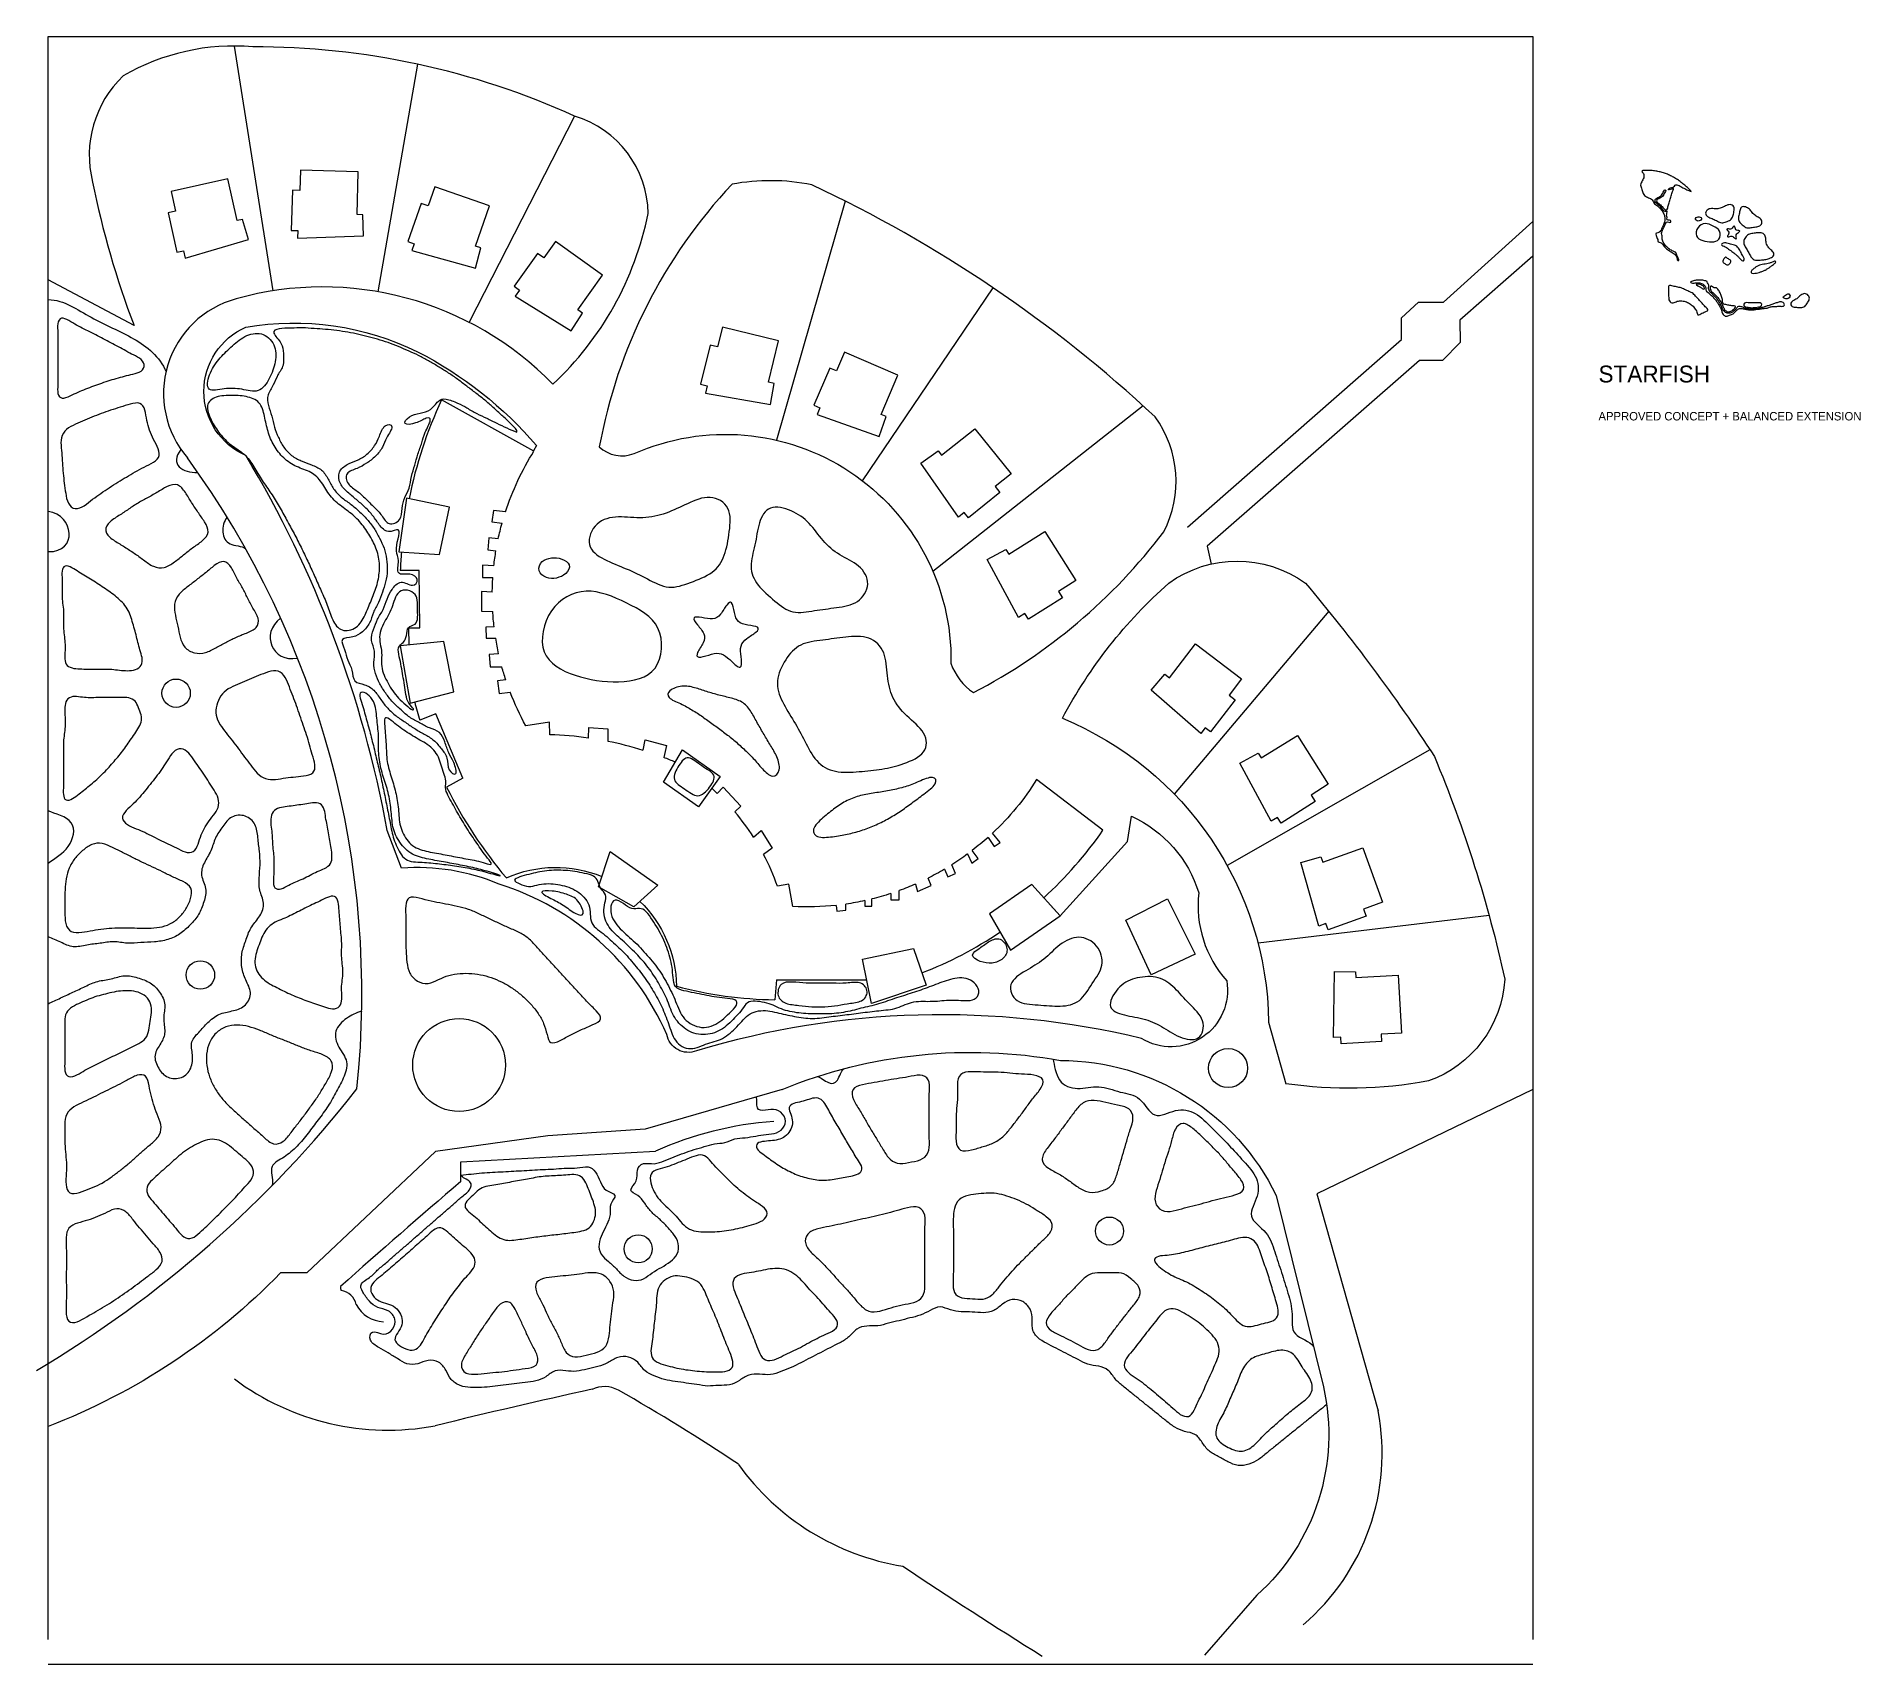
# Model space of a CAD drawing. Header units: inches. Extents: x 36 to 79.2, y 17.3 to 55.9.
import ezdxf

# ---------------------------------------------------------------- set-up
doc = ezdxf.new("R2010")
doc.units = ezdxf.units.IN
for name, color, linetype, lineweight in [('01_ORIGINAL_CAD', 7, 'Continuous', 20), ('02_APPROVED_PDF_OUTLINES', 7, 'Continuous', 15), ('10_EXTENSION_MASSES', 7, 'Continuous', 15), ('11_NODAL_COURTS', 7, 'Continuous', 15), ('12_OPTION_LABEL', 7, 'Continuous', 15), ('13_CONCEPT_ICON', 7, 'Continuous', 15), ('15_NEIGHBOURHOOD_CIRCULATION', 7, 'Continuous', 13)]:
    doc.layers.add(name, color=color, linetype=linetype, lineweight=lineweight)

msp = doc.modelspace()

# ---------------------------------------------------------------- texts
at = {"layer": '12_OPTION_LABEL'}
for s, height, p in [('STARFISH', 0.4, (73, 47.7)), ('APPROVED CONCEPT + BALANCED EXTENSION', 0.2, (73, 46.8))]:
    msp.add_text(s, height=height, dxfattribs=at).set_placement(p)

# ---------------------------------------------------------------- blocks, each defined once
blk = doc.blocks.new('CONCEPT_ICON_03_STARFISH')
at = {"layer": '13_CONCEPT_ICON'}
for points, knots in [([(47.36, 46.52), (47.28, 46.56), (47.2, 46.59), (47.12, 46.62), (47.04, 46.66), (46.96, 46.69), (46.88, 46.73), (46.8, 46.77), (46.72, 46.81), (46.64, 46.85), (46.57, 46.89), (46.49, 46.92), (46.41, 46.96), (46.33, 47), (46.25, 47.05), (46.17, 47.1), (46.1, 47.14), (46.04, 47.17), (45.95, 47.21), (45.87, 47.25), (45.76, 47.29), (45.68, 47.31), (45.6, 47.32), (45.55, 47.3), (45.49, 47.25), (45.44, 47.2), (45.38, 47.11), (45.31, 47.06), (45.24, 47.01), (45.15, 46.99), (45.06, 46.97), (44.98, 46.96), (44.88, 46.93), (44.81, 46.88), (44.74, 46.83), (44.68, 46.76), (44.71, 46.72), (44.74, 46.69), (44.86, 46.71), (44.96, 46.74), (45.06, 46.77), (45.14, 46.83), (45.21, 46.85), (45.27, 46.87), (45.32, 46.86), (45.31, 46.8), (45.29, 46.73), (45.23, 46.61), (45.19, 46.52), (45.14, 46.43), (45.13, 46.35), (45.11, 46.27), (45.08, 46.19), (45.04, 46.09), (45.01, 46), (44.98, 45.91), (44.97, 45.82), (44.94, 45.74), (44.91, 45.65), (44.88, 45.57), (44.86, 45.47), (44.84, 45.38), (44.83, 45.28), (44.81, 45.2), (44.78, 45.11), (44.73, 45.05), (44.7, 44.97), (44.67, 44.89), (44.65, 44.81), (44.64, 44.71), (44.63, 44.62), (44.63, 44.52), (44.57, 44.45), (44.52, 44.38), (44.41, 44.33), (44.33, 44.36), (44.26, 44.38), (44.21, 44.47), (44.15, 44.54), (44.1, 44.62), (44.04, 44.68), (43.97, 44.74), (43.91, 44.81), (43.84, 44.88), (43.77, 44.94), (43.71, 45.01), (43.65, 45.07), (43.58, 45.12), (43.5, 45.18), (43.42, 45.22), (43.36, 45.3), (43.31, 45.37), (43.29, 45.47), (43.33, 45.54), (43.37, 45.6), (43.48, 45.63), (43.57, 45.66), (43.66, 45.7), (43.72, 45.74), (43.79, 45.79), (43.87, 45.83), (43.94, 45.89), (44, 45.95), (44.07, 46.02), (44.13, 46.1), (44.17, 46.17), (44.21, 46.24), (44.23, 46.31), (44.27, 46.4), (44.32, 46.48), (44.4, 46.59), (44.39, 46.65), (44.39, 46.71), (44.3, 46.72), (44.24, 46.67), (44.17, 46.63), (44.13, 46.52), (44.1, 46.43), (44.06, 46.34), (44.03, 46.27), (43.99, 46.2), (43.94, 46.13), (43.87, 46.06), (43.8, 46), (43.73, 45.94), (43.66, 45.89), (43.58, 45.86), (43.5, 45.82), (43.42, 45.8), (43.34, 45.75), (43.26, 45.71), (43.18, 45.65), (43.15, 45.57), (43.12, 45.49), (43.13, 45.39), (43.17, 45.31), (43.21, 45.22), (43.28, 45.16), (43.35, 45.1), (43.41, 45.04), (43.48, 44.98), (43.55, 44.92), (43.62, 44.87), (43.69, 44.81), (43.76, 44.74), (43.82, 44.68), (43.89, 44.61), (43.94, 44.54), (44, 44.47), (44.04, 44.4), (44.1, 44.33), (44.15, 44.26), (44.22, 44.17), (44.31, 44.17), (44.4, 44.16), (44.51, 44.22), (44.55, 44.21), (44.59, 44.19), (44.56, 44.09), (44.54, 43.99), (44.52, 43.89), (44.49, 43.79), (44.5, 43.71), (44.51, 43.63), (44.55, 43.57), (44.55, 43.47), (44.55, 43.37), (44.51, 43.24), (44.56, 43.18), (44.6, 43.13), (44.72, 43.16), (44.82, 43.15), (44.91, 43.14), (44.99, 43.09), (45, 43.03), (45.01, 42.96), (44.96, 42.89), (44.88, 42.89), (44.8, 42.89), (44.7, 42.97), (44.61, 42.97), (44.52, 42.96), (44.45, 42.87), (44.4, 42.79), (44.35, 42.71), (44.31, 42.64), (44.28, 42.57), (44.25, 42.49), (44.22, 42.4), (44.18, 42.32), (44.15, 42.24), (44.1, 42.16), (44.06, 42.09), (44.02, 42.01), (43.99, 41.93), (43.96, 41.85), (43.93, 41.76), (43.9, 41.67), (43.91, 41.58), (43.92, 41.5), (43.97, 41.41), (43.98, 41.33), (44, 41.24), (43.97, 41.15), (43.97, 41.06), (43.97, 40.98), (43.98, 40.89), (44.01, 40.8), (44.03, 40.72), (44.07, 40.64), (44.11, 40.56), (44.15, 40.48), (44.2, 40.41), (44.25, 40.33), (44.3, 40.26), (44.36, 40.19), (44.42, 40.12), (44.48, 40.06), (44.54, 40), (44.61, 39.94), (44.68, 39.88), (44.74, 39.81), (44.82, 39.76), (44.89, 39.71), (44.97, 39.68), (45.05, 39.64), (45.13, 39.59), (45.2, 39.55), (45.28, 39.51), (45.37, 39.48), (45.46, 39.45), (45.52, 39.4), (45.58, 39.35), (45.62, 39.27), (45.65, 39.18), (45.68, 39.09), (45.71, 39), (45.74, 38.92), (45.78, 38.85), (45.82, 38.78), (45.86, 38.69), (45.9, 38.59), (45.94, 38.47), (45.91, 38.43), (45.88, 38.39), (45.79, 38.44), (45.75, 38.52), (45.71, 38.6), (45.72, 38.71), (45.7, 38.79), (45.68, 38.88), (45.63, 38.95), (45.57, 39.02), (45.51, 39.09), (45.45, 39.16), (45.38, 39.22), (45.32, 39.28), (45.24, 39.32), (45.16, 39.36), (45.08, 39.41), (45.01, 39.45), (44.93, 39.5), (44.86, 39.54), (44.79, 39.6), (44.71, 39.65), (44.64, 39.7), (44.57, 39.74), (44.5, 39.8), (44.42, 39.85), (44.36, 39.91), (44.3, 39.98), (44.23, 40.04), (44.18, 40.11), (44.13, 40.19), (44.08, 40.26), (44.03, 40.34), (43.97, 40.4), (43.91, 40.46), (43.83, 40.51), (43.74, 40.54), (43.66, 40.56), (43.57, 40.57), (43.52, 40.63), (43.47, 40.68), (43.47, 40.79), (43.45, 40.88), (43.42, 40.97), (43.38, 41.04), (43.35, 41.12), (43.32, 41.2), (43.3, 41.28), (43.27, 41.37), (43.24, 41.46), (43.19, 41.56), (43.22, 41.6), (43.26, 41.65), (43.37, 41.65), (43.47, 41.67), (43.56, 41.69), (43.63, 41.73), (43.69, 41.79), (43.76, 41.85), (43.82, 41.92), (43.87, 42), (43.91, 42.08), (43.92, 42.17), (43.96, 42.25), (43.99, 42.33), (44.04, 42.4), (44.08, 42.48), (44.12, 42.56), (44.14, 42.64), (44.17, 42.73), (44.2, 42.81), (44.23, 42.89), (44.25, 42.98), (44.27, 43.06), (44.28, 43.15), (44.29, 43.24), (44.29, 43.33), (44.28, 43.43), (44.27, 43.51), (44.26, 43.6), (44.24, 43.69), (44.21, 43.77), (44.18, 43.85), (44.14, 43.93), (44.1, 44.01), (44.06, 44.09), (44.02, 44.17), (43.97, 44.24), (43.92, 44.31), (43.87, 44.38), (43.81, 44.45), (43.75, 44.52), (43.68, 44.59), (43.61, 44.65), (43.55, 44.71), (43.48, 44.77), (43.41, 44.82), (43.33, 44.88), (43.26, 44.93), (43.19, 44.98), (43.12, 45.04), (43.06, 45.11), (43.01, 45.18), (42.96, 45.25), (42.93, 45.33), (42.88, 45.41), (42.84, 45.49), (42.79, 45.57), (42.72, 45.62), (42.66, 45.68), (42.57, 45.71), (42.49, 45.74), (42.41, 45.78), (42.33, 45.81), (42.25, 45.84), (42.17, 45.88), (42.09, 45.92), (42.02, 45.97), (41.95, 46.03), (41.88, 46.09), (41.83, 46.17), (41.78, 46.24), (41.74, 46.32), (41.71, 46.4), (41.67, 46.48), (41.64, 46.56), (41.61, 46.64), (41.59, 46.73), (41.57, 46.81), (41.55, 46.9), (41.52, 46.98), (41.49, 47.07), (41.47, 47.15), (41.45, 47.24), (41.44, 47.32), (41.46, 47.4), (41.48, 47.48), (41.54, 47.56), (41.58, 47.64), (41.62, 47.72), (41.65, 47.8), (41.69, 47.88), (41.73, 47.95), (41.79, 48.03), (41.81, 48.11), (41.84, 48.2), (41.83, 48.3), (41.82, 48.38), (41.82, 48.47), (41.81, 48.55), (41.77, 48.63), (41.72, 48.71), (41.62, 48.8), (41.6, 48.87), (41.58, 48.93), (41.64, 48.96), (41.72, 48.97), (41.8, 48.99), (41.91, 48.98), (42.01, 48.99), (42.1, 48.99), (42.19, 48.99), (42.28, 48.99), (42.37, 48.99), (42.46, 48.98), (42.55, 48.98), (42.64, 48.97), (42.73, 48.97), (42.82, 48.96), (42.91, 48.95), (43, 48.94), (43.09, 48.93), (43.18, 48.92), (43.26, 48.91), (43.35, 48.89), (43.44, 48.88), (43.52, 48.86), (43.61, 48.84), (43.7, 48.82), (43.78, 48.8), (43.87, 48.78), (43.95, 48.75), (44.03, 48.73), (44.12, 48.7), (44.2, 48.68), (44.28, 48.65), (44.37, 48.62), (44.45, 48.59), (44.53, 48.56), (44.61, 48.53), (44.69, 48.49), (44.77, 48.46), (44.85, 48.42), (44.93, 48.39), (45.01, 48.35), (45.09, 48.31), (45.16, 48.27), (45.24, 48.23), (45.32, 48.18), (45.39, 48.14), (45.47, 48.09), (45.54, 48.04), (45.62, 48), (45.69, 47.95), (45.77, 47.91), (45.84, 47.86), (45.91, 47.8), (45.98, 47.75), (46.06, 47.7), (46.13, 47.64), (46.2, 47.59), (46.27, 47.54), (46.34, 47.48), (46.41, 47.43), (46.48, 47.37), (46.55, 47.32), (46.62, 47.26), (46.69, 47.2), (46.76, 47.14), (46.82, 47.08), (46.89, 47.02), (46.96, 46.96), (47.03, 46.9), (47.09, 46.84), (47.16, 46.78), (47.23, 46.71), (47.3, 46.64), (47.37, 46.56), (47.36, 46.52)], [0, 0, 0, 0, 0.006369, 0.006369, 0.006369, 0.012739, 0.012739, 0.012739, 0.019108, 0.019108, 0.019108, 0.025478, 0.025478, 0.025478, 0.031847, 0.031847, 0.031847, 0.038217, 0.038217, 0.038217, 0.044586, 0.044586, 0.044586, 0.050955, 0.050955, 0.050955, 0.057325, 0.057325, 0.057325, 0.063694, 0.063694, 0.063694, 0.070064, 0.070064, 0.070064, 0.076433, 0.076433, 0.076433, 0.082803, 0.082803, 0.082803, 0.089172, 0.089172, 0.089172, 0.095541, 0.095541, 0.095541, 0.101911, 0.101911, 0.101911, 0.10828, 0.10828, 0.10828, 0.11465, 0.11465, 0.11465, 0.121019, 0.121019, 0.121019, 0.127389, 0.127389, 0.127389, 0.133758, 0.133758, 0.133758, 0.140127, 0.140127, 0.140127, 0.146497, 0.146497, 0.146497, 0.152866, 0.152866, 0.152866, 0.159236, 0.159236, 0.159236, 0.165605, 0.165605, 0.165605, 0.171975, 0.171975, 0.171975, 0.178344, 0.178344, 0.178344, 0.184713, 0.184713, 0.184713, 0.191083, 0.191083, 0.191083, 0.197452, 0.197452, 0.197452, 0.203822, 0.203822, 0.203822, 0.210191, 0.210191, 0.210191, 0.216561, 0.216561, 0.216561, 0.22293, 0.22293, 0.22293, 0.229299, 0.229299, 0.229299, 0.235669, 0.235669, 0.235669, 0.242038, 0.242038, 0.242038, 0.248408, 0.248408, 0.248408, 0.254777, 0.254777, 0.254777, 0.261146, 0.261146, 0.261146, 0.267516, 0.267516, 0.267516, 0.273885, 0.273885, 0.273885, 0.280255, 0.280255, 0.280255, 0.286624, 0.286624, 0.286624, 0.292994, 0.292994, 0.292994, 0.299363, 0.299363, 0.299363, 0.305732, 0.305732, 0.305732, 0.312102, 0.312102, 0.312102, 0.318471, 0.318471, 0.318471, 0.324841, 0.324841, 0.324841, 0.33121, 0.33121, 0.33121, 0.33758, 0.33758, 0.33758, 0.343949, 0.343949, 0.343949, 0.350318, 0.350318, 0.350318, 0.356688, 0.356688, 0.356688, 0.363057, 0.363057, 0.363057, 0.369427, 0.369427, 0.369427, 0.375796, 0.375796, 0.375796, 0.382166, 0.382166, 0.382166, 0.388535, 0.388535, 0.388535, 0.394904, 0.394904, 0.394904, 0.401274, 0.401274, 0.401274, 0.407643, 0.407643, 0.407643, 0.414013, 0.414013, 0.414013, 0.420382, 0.420382, 0.420382, 0.426752, 0.426752, 0.426752, 0.433121, 0.433121, 0.433121, 0.43949, 0.43949, 0.43949, 0.44586, 0.44586, 0.44586, 0.452229, 0.452229, 0.452229, 0.458599, 0.458599, 0.458599, 0.464968, 0.464968, 0.464968, 0.471338, 0.471338, 0.471338, 0.477707, 0.477707, 0.477707, 0.484076, 0.484076, 0.484076, 0.490446, 0.490446, 0.490446, 0.496815, 0.496815, 0.496815, 0.503185, 0.503185, 0.503185, 0.509554, 0.509554, 0.509554, 0.515924, 0.515924, 0.515924, 0.522293, 0.522293, 0.522293, 0.528662, 0.528662, 0.528662, 0.535032, 0.535032, 0.535032, 0.541401, 0.541401, 0.541401, 0.547771, 0.547771, 0.547771, 0.55414, 0.55414, 0.55414, 0.56051, 0.56051, 0.56051, 0.566879, 0.566879, 0.566879, 0.573248, 0.573248, 0.573248, 0.579618, 0.579618, 0.579618, 0.585987, 0.585987, 0.585987, 0.592357, 0.592357, 0.592357, 0.598726, 0.598726, 0.598726, 0.605096, 0.605096, 0.605096, 0.611465, 0.611465, 0.611465, 0.617834, 0.617834, 0.617834, 0.624204, 0.624204, 0.624204, 0.630573, 0.630573, 0.630573, 0.636943, 0.636943, 0.636943, 0.643312, 0.643312, 0.643312, 0.649682, 0.649682, 0.649682, 0.656051, 0.656051, 0.656051, 0.66242, 0.66242, 0.66242, 0.66879, 0.66879, 0.66879, 0.675159, 0.675159, 0.675159, 0.681529, 0.681529, 0.681529, 0.687898, 0.687898, 0.687898, 0.694268, 0.694268, 0.694268, 0.700637, 0.700637, 0.700637, 0.707006, 0.707006, 0.707006, 0.713376, 0.713376, 0.713376, 0.719745, 0.719745, 0.719745, 0.726115, 0.726115, 0.726115, 0.732484, 0.732484, 0.732484, 0.738854, 0.738854, 0.738854, 0.745223, 0.745223, 0.745223, 0.751592, 0.751592, 0.751592, 0.757962, 0.757962, 0.757962, 0.764331, 0.764331, 0.764331, 0.770701, 0.770701, 0.770701, 0.77707, 0.77707, 0.77707, 0.783439, 0.783439, 0.783439, 0.789809, 0.789809, 0.789809, 0.796178, 0.796178, 0.796178, 0.802548, 0.802548, 0.802548, 0.808917, 0.808917, 0.808917, 0.815287, 0.815287, 0.815287, 0.821656, 0.821656, 0.821656, 0.828025, 0.828025, 0.828025, 0.834395, 0.834395, 0.834395, 0.840764, 0.840764, 0.840764, 0.847134, 0.847134, 0.847134, 0.853503, 0.853503, 0.853503, 0.859873, 0.859873, 0.859873, 0.866242, 0.866242, 0.866242, 0.872611, 0.872611, 0.872611, 0.878981, 0.878981, 0.878981, 0.88535, 0.88535, 0.88535, 0.89172, 0.89172, 0.89172, 0.898089, 0.898089, 0.898089, 0.904459, 0.904459, 0.904459, 0.910828, 0.910828, 0.910828, 0.917197, 0.917197, 0.917197, 0.923567, 0.923567, 0.923567, 0.929936, 0.929936, 0.929936, 0.936306, 0.936306, 0.936306, 0.942675, 0.942675, 0.942675, 0.949045, 0.949045, 0.949045, 0.955414, 0.955414, 0.955414, 0.961783, 0.961783, 0.961783, 0.968153, 0.968153, 0.968153, 0.974522, 0.974522, 0.974522, 0.980892, 0.980892, 0.980892, 0.987261, 0.987261, 0.987261, 0.993631, 0.993631, 0.993631, 1, 1, 1, 1]), ([(51.94, 44.98), (52.12, 44.97), (52.28, 44.87), (52.36, 44.72), (52.44, 44.56), (52.42, 44.36), (52.39, 44.16), (52.37, 43.97), (52.34, 43.77), (52.27, 43.61), (52.21, 43.44), (52.12, 43.31), (51.98, 43.2), (51.84, 43.1), (51.65, 43.03), (51.48, 42.96), (51.3, 42.89), (51.13, 42.83), (50.96, 42.85), (50.79, 42.87), (50.62, 42.96), (50.45, 43.04), (50.29, 43.13), (50.13, 43.21), (49.95, 43.28), (49.78, 43.36), (49.6, 43.42), (49.43, 43.51), (49.26, 43.6), (49.11, 43.7), (49.08, 43.86), (49.04, 44.01), (49.13, 44.22), (49.26, 44.34), (49.39, 44.47), (49.57, 44.51), (49.76, 44.51), (49.96, 44.52), (50.16, 44.49), (50.35, 44.49), (50.54, 44.5), (50.72, 44.54), (50.89, 44.6), (51.07, 44.67), (51.23, 44.75), (51.4, 44.83), (51.58, 44.91), (51.76, 44.99), (51.94, 44.98)], [0, 0, 0, 0, 0.0625, 0.0625, 0.0625, 0.125, 0.125, 0.125, 0.1875, 0.1875, 0.1875, 0.25, 0.25, 0.25, 0.3125, 0.3125, 0.3125, 0.375, 0.375, 0.375, 0.4375, 0.4375, 0.4375, 0.5, 0.5, 0.5, 0.5625, 0.5625, 0.5625, 0.625, 0.625, 0.625, 0.6875, 0.6875, 0.6875, 0.75, 0.75, 0.75, 0.8125, 0.8125, 0.8125, 0.875, 0.875, 0.875, 0.9375, 0.9375, 0.9375, 1, 1, 1, 1]), ([(48.18, 43.54), (48.1, 43.53), (48.01, 43.51), (47.96, 43.45), (47.9, 43.4), (47.87, 43.31), (47.89, 43.24), (47.91, 43.17), (47.98, 43.11), (48.06, 43.08), (48.13, 43.05), (48.22, 43.05), (48.3, 43.06), (48.38, 43.08), (48.46, 43.12), (48.52, 43.17), (48.58, 43.23), (48.62, 43.31), (48.6, 43.38), (48.58, 43.44), (48.5, 43.49), (48.42, 43.51), (48.34, 43.54), (48.26, 43.55), (48.18, 43.54)], [0, 0, 0, 0, 0.125, 0.125, 0.125, 0.25, 0.25, 0.25, 0.375, 0.375, 0.375, 0.5, 0.5, 0.5, 0.625, 0.625, 0.625, 0.75, 0.75, 0.75, 0.875, 0.875, 0.875, 1, 1, 1, 1]), ([(53.37, 44.72), (53.51, 44.77), (53.7, 44.73), (53.86, 44.66), (54.03, 44.59), (54.17, 44.48), (54.29, 44.36), (54.41, 44.23), (54.5, 44.09), (54.62, 43.95), (54.73, 43.82), (54.86, 43.71), (55.01, 43.62), (55.16, 43.52), (55.33, 43.46), (55.46, 43.35), (55.59, 43.24), (55.68, 43.08), (55.68, 42.92), (55.67, 42.76), (55.57, 42.6), (55.43, 42.51), (55.29, 42.42), (55.11, 42.39), (54.94, 42.36), (54.76, 42.34), (54.59, 42.32), (54.41, 42.29), (54.24, 42.26), (54.06, 42.23), (53.9, 42.26), (53.75, 42.3), (53.62, 42.4), (53.47, 42.52), (53.33, 42.64), (53.18, 42.76), (53.08, 42.9), (52.97, 43.03), (52.91, 43.18), (52.91, 43.34), (52.91, 43.5), (52.96, 43.67), (53, 43.85), (53.04, 44.03), (53.06, 44.21), (53.11, 44.37), (53.16, 44.53), (53.24, 44.67), (53.37, 44.72)], [0, 0, 0, 0, 0.0625, 0.0625, 0.0625, 0.125, 0.125, 0.125, 0.1875, 0.1875, 0.1875, 0.25, 0.25, 0.25, 0.3125, 0.3125, 0.3125, 0.375, 0.375, 0.375, 0.4375, 0.4375, 0.4375, 0.5, 0.5, 0.5, 0.5625, 0.5625, 0.5625, 0.625, 0.625, 0.625, 0.6875, 0.6875, 0.6875, 0.75, 0.75, 0.75, 0.8125, 0.8125, 0.8125, 0.875, 0.875, 0.875, 0.9375, 0.9375, 0.9375, 1, 1, 1, 1]), ([(49, 42.75), (49.32, 42.77), (49.64, 42.62), (49.95, 42.47), (50.27, 42.32), (50.56, 42.16), (50.7, 41.87), (50.84, 41.59), (50.82, 41.18), (50.63, 40.93), (50.45, 40.69), (50.12, 40.62), (49.77, 40.61), (49.42, 40.6), (49.07, 40.65), (48.74, 40.76), (48.41, 40.87), (48.11, 41.03), (48.01, 41.32), (47.9, 41.6), (47.98, 42), (48.18, 42.28), (48.38, 42.57), (48.69, 42.74), (49, 42.75)], [0, 0, 0, 0, 0.125, 0.125, 0.125, 0.25, 0.25, 0.25, 0.375, 0.375, 0.375, 0.5, 0.5, 0.5, 0.625, 0.625, 0.625, 0.75, 0.75, 0.75, 0.875, 0.875, 0.875, 1, 1, 1, 1]), ([(51.56, 42.12), (51.58, 42.15), (51.65, 42.14), (51.74, 42.13), (51.83, 42.11), (51.92, 42.09), (52, 42.1), (52.08, 42.1), (52.13, 42.14), (52.19, 42.21), (52.24, 42.27), (52.29, 42.37), (52.33, 42.42), (52.38, 42.48), (52.42, 42.51), (52.45, 42.47), (52.48, 42.44), (52.5, 42.34), (52.52, 42.25), (52.54, 42.16), (52.56, 42.08), (52.61, 42.03), (52.66, 41.98), (52.74, 41.96), (52.83, 41.95), (52.92, 41.93), (53.02, 41.92), (53.06, 41.9), (53.1, 41.87), (53.08, 41.83), (53.02, 41.78), (52.97, 41.73), (52.88, 41.68), (52.81, 41.63), (52.74, 41.58), (52.69, 41.52), (52.67, 41.45), (52.65, 41.38), (52.66, 41.29), (52.67, 41.2), (52.68, 41.11), (52.69, 41.01), (52.67, 40.97), (52.66, 40.93), (52.61, 40.95), (52.55, 41), (52.49, 41.04), (52.42, 41.12), (52.35, 41.18), (52.29, 41.23), (52.22, 41.27), (52.15, 41.28), (52.08, 41.29), (52, 41.27), (51.91, 41.24), (51.82, 41.21), (51.72, 41.18), (51.67, 41.19), (51.62, 41.2), (51.62, 41.24), (51.64, 41.3), (51.67, 41.37), (51.74, 41.45), (51.77, 41.53), (51.81, 41.61), (51.82, 41.67), (51.79, 41.74), (51.76, 41.81), (51.7, 41.89), (51.64, 41.95), (51.59, 42.02), (51.54, 42.09), (51.56, 42.12)], [0, 0, 0, 0, 0.041667, 0.041667, 0.041667, 0.083333, 0.083333, 0.083333, 0.125, 0.125, 0.125, 0.166667, 0.166667, 0.166667, 0.208333, 0.208333, 0.208333, 0.25, 0.25, 0.25, 0.291667, 0.291667, 0.291667, 0.333333, 0.333333, 0.333333, 0.375, 0.375, 0.375, 0.416667, 0.416667, 0.416667, 0.458333, 0.458333, 0.458333, 0.5, 0.5, 0.5, 0.541667, 0.541667, 0.541667, 0.583333, 0.583333, 0.583333, 0.625, 0.625, 0.625, 0.666667, 0.666667, 0.666667, 0.708333, 0.708333, 0.708333, 0.75, 0.75, 0.75, 0.791667, 0.791667, 0.791667, 0.833333, 0.833333, 0.833333, 0.875, 0.875, 0.875, 0.916667, 0.916667, 0.916667, 0.958333, 0.958333, 0.958333, 1, 1, 1, 1]), ([(55.15, 41.67), (55.34, 41.69), (55.54, 41.7), (55.7, 41.64), (55.86, 41.58), (55.99, 41.45), (56.06, 41.29), (56.12, 41.13), (56.12, 40.93), (56.14, 40.75), (56.16, 40.57), (56.2, 40.39), (56.28, 40.23), (56.35, 40.08), (56.46, 39.94), (56.6, 39.8), (56.74, 39.66), (56.91, 39.53), (57, 39.39), (57.09, 39.24), (57.09, 39.07), (57, 38.94), (56.9, 38.82), (56.71, 38.73), (56.53, 38.67), (56.35, 38.6), (56.19, 38.56), (56.01, 38.54), (55.84, 38.51), (55.66, 38.49), (55.47, 38.48), (55.28, 38.46), (55.08, 38.45), (54.91, 38.48), (54.73, 38.52), (54.58, 38.61), (54.47, 38.74), (54.35, 38.87), (54.27, 39.04), (54.18, 39.2), (54.1, 39.36), (54.02, 39.51), (53.93, 39.67), (53.83, 39.82), (53.73, 39.98), (53.65, 40.14), (53.58, 40.29), (53.52, 40.46), (53.54, 40.63), (53.55, 40.8), (53.63, 40.97), (53.73, 41.13), (53.83, 41.28), (53.94, 41.4), (54.09, 41.48), (54.24, 41.55), (54.43, 41.57), (54.61, 41.59), (54.79, 41.62), (54.97, 41.65), (55.15, 41.67)], [0, 0, 0, 0, 0.05, 0.05, 0.05, 0.1, 0.1, 0.1, 0.15, 0.15, 0.15, 0.2, 0.2, 0.2, 0.25, 0.25, 0.25, 0.3, 0.3, 0.3, 0.35, 0.35, 0.35, 0.4, 0.4, 0.4, 0.45, 0.45, 0.45, 0.5, 0.5, 0.5, 0.55, 0.55, 0.55, 0.6, 0.6, 0.6, 0.65, 0.65, 0.65, 0.7, 0.7, 0.7, 0.75, 0.75, 0.75, 0.8, 0.8, 0.8, 0.85, 0.85, 0.85, 0.9, 0.9, 0.9, 0.95, 0.95, 0.95, 1, 1, 1, 1]), ([(51.27, 40.5), (51.38, 40.51), (51.48, 40.49), (51.57, 40.46), (51.67, 40.44), (51.76, 40.4), (51.86, 40.37), (51.96, 40.34), (52.05, 40.32), (52.15, 40.29), (52.25, 40.26), (52.35, 40.24), (52.44, 40.22), (52.54, 40.19), (52.64, 40.16), (52.72, 40.11), (52.8, 40.05), (52.86, 39.97), (52.91, 39.89), (52.97, 39.8), (53.02, 39.71), (53.07, 39.62), (53.12, 39.53), (53.17, 39.44), (53.22, 39.36), (53.27, 39.27), (53.32, 39.18), (53.37, 39.1), (53.42, 39.01), (53.48, 38.93), (53.52, 38.83), (53.56, 38.73), (53.6, 38.61), (53.58, 38.52), (53.56, 38.43), (53.49, 38.36), (53.42, 38.37), (53.34, 38.38), (53.25, 38.46), (53.18, 38.54), (53.1, 38.63), (53.03, 38.71), (52.96, 38.79), (52.89, 38.87), (52.81, 38.94), (52.74, 39.01), (52.66, 39.08), (52.58, 39.16), (52.5, 39.22), (52.42, 39.29), (52.34, 39.35), (52.26, 39.41), (52.18, 39.47), (52.1, 39.53), (52.01, 39.59), (51.93, 39.66), (51.85, 39.72), (51.76, 39.77), (51.68, 39.83), (51.59, 39.89), (51.51, 39.94), (51.42, 39.99), (51.34, 40.04), (51.24, 40.09), (51.14, 40.13), (51.02, 40.18), (50.97, 40.23), (50.92, 40.28), (50.92, 40.34), (50.99, 40.39), (51.05, 40.45), (51.17, 40.49), (51.27, 40.5)], [0, 0, 0, 0, 0.041667, 0.041667, 0.041667, 0.083333, 0.083333, 0.083333, 0.125, 0.125, 0.125, 0.166667, 0.166667, 0.166667, 0.208333, 0.208333, 0.208333, 0.25, 0.25, 0.25, 0.291667, 0.291667, 0.291667, 0.333333, 0.333333, 0.333333, 0.375, 0.375, 0.375, 0.416667, 0.416667, 0.416667, 0.458333, 0.458333, 0.458333, 0.5, 0.5, 0.5, 0.541667, 0.541667, 0.541667, 0.583333, 0.583333, 0.583333, 0.625, 0.625, 0.625, 0.666667, 0.666667, 0.666667, 0.708333, 0.708333, 0.708333, 0.75, 0.75, 0.75, 0.791667, 0.791667, 0.791667, 0.833333, 0.833333, 0.833333, 0.875, 0.875, 0.875, 0.916667, 0.916667, 0.916667, 0.958333, 0.958333, 0.958333, 1, 1, 1, 1]), ([(51.09, 38.29), (51.07, 38.39), (51.13, 38.51), (51.2, 38.62), (51.27, 38.73), (51.34, 38.81), (51.43, 38.8), (51.52, 38.79), (51.62, 38.69), (51.74, 38.61), (51.86, 38.53), (51.99, 38.47), (52.03, 38.39), (52.06, 38.31), (52.01, 38.21), (51.93, 38.11), (51.85, 38.01), (51.75, 37.91), (51.65, 37.91), (51.55, 37.9), (51.44, 37.99), (51.33, 38.07), (51.23, 38.14), (51.11, 38.2), (51.09, 38.29)], [0, 0, 0, 0, 0.125, 0.125, 0.125, 0.25, 0.25, 0.25, 0.375, 0.375, 0.375, 0.5, 0.5, 0.5, 0.625, 0.625, 0.625, 0.75, 0.75, 0.75, 0.875, 0.875, 0.875, 1, 1, 1, 1]), ([(57.21, 38.34), (57.29, 38.33), (57.32, 38.26), (57.27, 38.18), (57.23, 38.11), (57.11, 38.02), (57.01, 37.94), (56.9, 37.87), (56.81, 37.8), (56.72, 37.73), (56.63, 37.66), (56.54, 37.6), (56.44, 37.53), (56.35, 37.47), (56.25, 37.41), (56.15, 37.35), (56.05, 37.3), (55.94, 37.25), (55.84, 37.2), (55.73, 37.16), (55.63, 37.11), (55.52, 37.08), (55.41, 37.05), (55.3, 37.02), (55.19, 36.99), (55.08, 36.97), (54.97, 36.95), (54.84, 36.93), (54.72, 36.92), (54.57, 36.91), (54.49, 36.94), (54.4, 36.97), (54.37, 37.06), (54.4, 37.14), (54.44, 37.23), (54.55, 37.33), (54.65, 37.41), (54.75, 37.5), (54.84, 37.57), (54.93, 37.63), (55.03, 37.7), (55.12, 37.76), (55.23, 37.81), (55.33, 37.86), (55.44, 37.89), (55.55, 37.92), (55.66, 37.94), (55.77, 37.96), (55.89, 37.98), (56, 38), (56.12, 38.01), (56.23, 38.04), (56.34, 38.06), (56.45, 38.08), (56.56, 38.12), (56.67, 38.15), (56.77, 38.19), (56.89, 38.24), (57, 38.29), (57.13, 38.35), (57.21, 38.34)], [0, 0, 0, 0, 0.05, 0.05, 0.05, 0.1, 0.1, 0.1, 0.15, 0.15, 0.15, 0.2, 0.2, 0.2, 0.25, 0.25, 0.25, 0.3, 0.3, 0.3, 0.35, 0.35, 0.35, 0.4, 0.4, 0.4, 0.45, 0.45, 0.45, 0.5, 0.5, 0.5, 0.55, 0.55, 0.55, 0.6, 0.6, 0.6, 0.65, 0.65, 0.65, 0.7, 0.7, 0.7, 0.75, 0.75, 0.75, 0.8, 0.8, 0.8, 0.85, 0.85, 0.85, 0.9, 0.9, 0.9, 0.95, 0.95, 0.95, 1, 1, 1, 1]), ([(48.17, 32.05), (48.12, 32.08), (48.1, 32.16), (48.07, 32.24), (48.05, 32.33), (48.03, 32.42), (47.99, 32.51), (47.96, 32.59), (47.91, 32.67), (47.86, 32.74), (47.81, 32.82), (47.76, 32.89), (47.69, 32.96), (47.63, 33.02), (47.56, 33.09), (47.49, 33.15), (47.43, 33.21), (47.35, 33.27), (47.28, 33.32), (47.21, 33.37), (47.13, 33.42), (47.05, 33.46), (46.97, 33.5), (46.89, 33.54), (46.81, 33.57), (46.73, 33.6), (46.64, 33.63), (46.56, 33.65), (46.47, 33.67), (46.38, 33.68), (46.29, 33.69), (46.2, 33.7), (46.1, 33.7), (46.01, 33.69), (45.92, 33.68), (45.83, 33.67), (45.75, 33.65), (45.66, 33.62), (45.58, 33.58), (45.5, 33.55), (45.42, 33.51), (45.34, 33.47), (45.25, 33.46), (45.17, 33.45), (45.08, 33.47), (45, 33.51), (44.92, 33.56), (44.86, 33.62), (44.82, 33.7), (44.78, 33.78), (44.76, 33.87), (44.75, 33.96), (44.74, 34.05), (44.74, 34.14), (44.73, 34.23), (44.73, 34.33), (44.73, 34.42), (44.72, 34.51), (44.72, 34.6), (44.72, 34.7), (44.72, 34.79), (44.73, 34.88), (44.72, 34.98), (44.72, 35.08), (44.72, 35.17), (44.72, 35.28), (44.73, 35.36), (44.75, 35.44), (44.78, 35.49), (44.85, 35.5), (44.92, 35.51), (45.02, 35.48), (45.11, 35.46), (45.21, 35.43), (45.3, 35.41), (45.4, 35.39), (45.49, 35.37), (45.58, 35.35), (45.67, 35.34), (45.76, 35.32), (45.85, 35.3), (45.94, 35.28), (46.04, 35.26), (46.13, 35.24), (46.21, 35.21), (46.3, 35.18), (46.39, 35.14), (46.47, 35.1), (46.56, 35.06), (46.64, 35.02), (46.72, 34.98), (46.81, 34.94), (46.89, 34.9), (46.98, 34.86), (47.06, 34.82), (47.15, 34.78), (47.23, 34.74), (47.32, 34.71), (47.41, 34.67), (47.49, 34.62), (47.57, 34.58), (47.64, 34.52), (47.7, 34.46), (47.77, 34.39), (47.83, 34.32), (47.89, 34.25), (47.96, 34.18), (48.02, 34.11), (48.08, 34.04), (48.15, 33.97), (48.21, 33.9), (48.27, 33.84), (48.34, 33.77), (48.4, 33.7), (48.46, 33.63), (48.53, 33.56), (48.59, 33.49), (48.65, 33.42), (48.72, 33.35), (48.78, 33.29), (48.84, 33.22), (48.91, 33.15), (48.97, 33.08), (49.03, 33.01), (49.1, 32.94), (49.18, 32.87), (49.24, 32.8), (49.3, 32.73), (49.36, 32.67), (49.34, 32.61), (49.33, 32.56), (49.25, 32.52), (49.16, 32.48), (49.07, 32.44), (48.98, 32.4), (48.89, 32.36), (48.81, 32.32), (48.73, 32.28), (48.64, 32.24), (48.56, 32.2), (48.47, 32.15), (48.38, 32.1), (48.3, 32.06), (48.22, 32.03), (48.17, 32.05)], [0, 0, 0, 0, 0.020833, 0.020833, 0.020833, 0.041667, 0.041667, 0.041667, 0.0625, 0.0625, 0.0625, 0.083333, 0.083333, 0.083333, 0.104167, 0.104167, 0.104167, 0.125, 0.125, 0.125, 0.145833, 0.145833, 0.145833, 0.166667, 0.166667, 0.166667, 0.1875, 0.1875, 0.1875, 0.208333, 0.208333, 0.208333, 0.229167, 0.229167, 0.229167, 0.25, 0.25, 0.25, 0.270833, 0.270833, 0.270833, 0.291667, 0.291667, 0.291667, 0.3125, 0.3125, 0.3125, 0.333333, 0.333333, 0.333333, 0.354167, 0.354167, 0.354167, 0.375, 0.375, 0.375, 0.395833, 0.395833, 0.395833, 0.416667, 0.416667, 0.416667, 0.4375, 0.4375, 0.4375, 0.458333, 0.458333, 0.458333, 0.479167, 0.479167, 0.479167, 0.5, 0.5, 0.5, 0.520833, 0.520833, 0.520833, 0.541667, 0.541667, 0.541667, 0.5625, 0.5625, 0.5625, 0.583333, 0.583333, 0.583333, 0.604167, 0.604167, 0.604167, 0.625, 0.625, 0.625, 0.645833, 0.645833, 0.645833, 0.666667, 0.666667, 0.666667, 0.6875, 0.6875, 0.6875, 0.708333, 0.708333, 0.708333, 0.729167, 0.729167, 0.729167, 0.75, 0.75, 0.75, 0.770833, 0.770833, 0.770833, 0.791667, 0.791667, 0.791667, 0.8125, 0.8125, 0.8125, 0.833333, 0.833333, 0.833333, 0.854167, 0.854167, 0.854167, 0.875, 0.875, 0.875, 0.895833, 0.895833, 0.895833, 0.916667, 0.916667, 0.916667, 0.9375, 0.9375, 0.9375, 0.958333, 0.958333, 0.958333, 0.979167, 0.979167, 0.979167, 1, 1, 1, 1]), ([(47.3, 35.9), (47.3, 35.93), (47.36, 35.96), (47.43, 35.98), (47.49, 36), (47.57, 36.02), (47.64, 36.04), (47.72, 36.06), (47.78, 36.08), (47.85, 36.09), (47.92, 36.11), (47.99, 36.12), (48.07, 36.13), (48.14, 36.13), (48.21, 36.14), (48.29, 36.14), (48.36, 36.14), (48.44, 36.14), (48.51, 36.13), (48.59, 36.13), (48.66, 36.12), (48.74, 36.11), (48.81, 36.1), (48.89, 36.08), (48.96, 36.06), (49.04, 36.05), (49.12, 36.03), (49.17, 36), (49.23, 35.97), (49.25, 35.93), (49.27, 35.87), (49.3, 35.82), (49.31, 35.76), (49.35, 35.71), (49.38, 35.65), (49.44, 35.61), (49.46, 35.55), (49.48, 35.5), (49.46, 35.44), (49.44, 35.37), (49.43, 35.29), (49.42, 35.22), (49.42, 35.14), (49.42, 35.07), (49.44, 35), (49.47, 34.93), (49.5, 34.87), (49.54, 34.8), (49.58, 34.75), (49.63, 34.69), (49.68, 34.64), (49.74, 34.59), (49.79, 34.54), (49.85, 34.49), (49.9, 34.44), (49.96, 34.39), (50.01, 34.34), (50.06, 34.28), (50.12, 34.23), (50.17, 34.18), (50.22, 34.12), (50.27, 34.07), (50.33, 34.02), (50.37, 33.96), (50.42, 33.9), (50.46, 33.85), (50.51, 33.79), (50.55, 33.73), (50.59, 33.67), (50.63, 33.61), (50.67, 33.55), (50.7, 33.49), (50.74, 33.42), (50.78, 33.36), (50.81, 33.3), (50.84, 33.24), (50.87, 33.17), (50.9, 33.11), (50.93, 33.04), (50.96, 32.97), (50.98, 32.91), (51.01, 32.84), (51.03, 32.78), (51.06, 32.71), (51.1, 32.65), (51.14, 32.59), (51.19, 32.53), (51.24, 32.48), (51.29, 32.43), (51.35, 32.38), (51.41, 32.34), (51.47, 32.3), (51.54, 32.28), (51.61, 32.26), (51.68, 32.25), (51.75, 32.24), (51.83, 32.25), (51.9, 32.25), (51.97, 32.26), (52.04, 32.29), (52.11, 32.31), (52.17, 32.34), (52.23, 32.38), (52.29, 32.42), (52.35, 32.47), (52.4, 32.52), (52.46, 32.57), (52.51, 32.62), (52.56, 32.68), (52.61, 32.73), (52.66, 32.79), (52.7, 32.85), (52.74, 32.9), (52.77, 32.96), (52.82, 33), (52.87, 33.03), (52.94, 33.04), (53.01, 33.03), (53.08, 33.03), (53.16, 33.02), (53.23, 33), (53.3, 32.99), (53.37, 32.97), (53.44, 32.94), (53.5, 32.91), (53.56, 32.88), (53.63, 32.85), (53.69, 32.82), (53.76, 32.81), (53.83, 32.79), (53.9, 32.78), (53.97, 32.76), (54.05, 32.76), (54.12, 32.75), (54.19, 32.74), (54.26, 32.74), (54.34, 32.73), (54.41, 32.73), (54.49, 32.73), (54.57, 32.73), (54.64, 32.73), (54.72, 32.73), (54.79, 32.74), (54.86, 32.74), (54.94, 32.75), (55.01, 32.76), (55.08, 32.77), (55.15, 32.78), (55.22, 32.79), (55.29, 32.81), (55.36, 32.83), (55.43, 32.84), (55.5, 32.86), (55.57, 32.88), (55.63, 32.9), (55.7, 32.91), (55.77, 32.93), (55.84, 32.94), (55.92, 32.96), (55.99, 32.99), (56.06, 33.01), (56.13, 33.03), (56.2, 33.06), (56.27, 33.08), (56.34, 33.11), (56.41, 33.13), (56.49, 33.15), (56.56, 33.18), (56.63, 33.2), (56.7, 33.22), (56.77, 33.24), (56.83, 33.26), (56.9, 33.29), (56.97, 33.31), (57.04, 33.34), (57.1, 33.36), (57.17, 33.39), (57.24, 33.41), (57.3, 33.44), (57.37, 33.46), (57.44, 33.48), (57.5, 33.51), (57.57, 33.53), (57.64, 33.55), (57.71, 33.57), (57.78, 33.58), (57.85, 33.59), (57.92, 33.59), (57.99, 33.58), (58.06, 33.56), (58.13, 33.53), (58.19, 33.49), (58.24, 33.43), (58.28, 33.37), (58.31, 33.3), (58.31, 33.24), (58.3, 33.17), (58.26, 33.11), (58.2, 33.08), (58.15, 33.05), (58.07, 33.05), (58, 33.05), (57.92, 33.05), (57.85, 33.06), (57.77, 33.06), (57.69, 33.06), (57.62, 33.06), (57.55, 33.06), (57.47, 33.05), (57.4, 33.04), (57.33, 33.04), (57.25, 33.03), (57.18, 33.03), (57.1, 33.03), (57.03, 33.03), (56.95, 33.03), (56.88, 33.03), (56.81, 33.02), (56.73, 33.01), (56.67, 32.99), (56.6, 32.97), (56.53, 32.94), (56.47, 32.91), (56.4, 32.89), (56.34, 32.86), (56.27, 32.85), (56.2, 32.83), (56.12, 32.83), (56.05, 32.82), (55.98, 32.81), (55.9, 32.8), (55.83, 32.8), (55.76, 32.79), (55.69, 32.78), (55.62, 32.77), (55.54, 32.76), (55.47, 32.75), (55.4, 32.74), (55.33, 32.73), (55.26, 32.72), (55.18, 32.72), (55.11, 32.71), (55.04, 32.7), (54.97, 32.69), (54.9, 32.68), (54.82, 32.67), (54.75, 32.66), (54.68, 32.65), (54.61, 32.64), (54.54, 32.64), (54.46, 32.63), (54.39, 32.62), (54.31, 32.63), (54.24, 32.63), (54.17, 32.64), (54.1, 32.65), (54.02, 32.66), (53.95, 32.67), (53.88, 32.68), (53.81, 32.7), (53.74, 32.71), (53.67, 32.73), (53.6, 32.74), (53.53, 32.76), (53.46, 32.78), (53.39, 32.79), (53.32, 32.81), (53.25, 32.81), (53.18, 32.82), (53.1, 32.81), (53.03, 32.79), (52.96, 32.77), (52.9, 32.74), (52.84, 32.7), (52.79, 32.66), (52.74, 32.61), (52.69, 32.55), (52.64, 32.5), (52.59, 32.44), (52.53, 32.39), (52.48, 32.34), (52.43, 32.29), (52.37, 32.24), (52.31, 32.2), (52.25, 32.16), (52.19, 32.13), (52.12, 32.1), (52.05, 32.08), (51.99, 32.06), (51.92, 32.04), (51.85, 32.02), (51.78, 31.99), (51.72, 31.97), (51.65, 31.94), (51.58, 31.92), (51.51, 31.91), (51.44, 31.9), (51.37, 31.92), (51.31, 31.94), (51.24, 31.98), (51.19, 32.03), (51.13, 32.08), (51.09, 32.14), (51.06, 32.2), (51.03, 32.27), (51.01, 32.33), (50.99, 32.4), (50.97, 32.47), (50.94, 32.54), (50.92, 32.6), (50.89, 32.67), (50.86, 32.74), (50.84, 32.8), (50.81, 32.87), (50.78, 32.93), (50.75, 32.99), (50.71, 33.06), (50.68, 33.12), (50.64, 33.18), (50.61, 33.25), (50.57, 33.31), (50.53, 33.37), (50.5, 33.43), (50.46, 33.49), (50.42, 33.55), (50.38, 33.61), (50.33, 33.67), (50.29, 33.72), (50.24, 33.78), (50.2, 33.84), (50.15, 33.9), (50.1, 33.95), (50.06, 34.01), (50.01, 34.06), (49.96, 34.12), (49.91, 34.18), (49.86, 34.23), (49.8, 34.28), (49.75, 34.33), (49.69, 34.38), (49.64, 34.43), (49.59, 34.48), (49.53, 34.53), (49.48, 34.58), (49.42, 34.63), (49.36, 34.67), (49.3, 34.72), (49.23, 34.76), (49.19, 34.81), (49.14, 34.86), (49.12, 34.92), (49.11, 34.99), (49.09, 35.06), (49.1, 35.14), (49.09, 35.21), (49.08, 35.28), (49.05, 35.35), (49.02, 35.41), (48.98, 35.47), (48.92, 35.53), (48.87, 35.58), (48.81, 35.62), (48.75, 35.66), (48.69, 35.69), (48.62, 35.73), (48.55, 35.75), (48.48, 35.77), (48.42, 35.78), (48.35, 35.8), (48.27, 35.81), (48.2, 35.82), (48.12, 35.82), (48.05, 35.82), (47.98, 35.82), (47.9, 35.8), (47.83, 35.79), (47.77, 35.77), (47.7, 35.75), (47.64, 35.76), (47.57, 35.76), (47.49, 35.79), (47.43, 35.81), (47.36, 35.84), (47.31, 35.87), (47.3, 35.9)], [0, 0, 0, 0, 0.007812, 0.007812, 0.007812, 0.015625, 0.015625, 0.015625, 0.023438, 0.023438, 0.023438, 0.03125, 0.03125, 0.03125, 0.039062, 0.039062, 0.039062, 0.046875, 0.046875, 0.046875, 0.054688, 0.054688, 0.054688, 0.0625, 0.0625, 0.0625, 0.070312, 0.070312, 0.070312, 0.078125, 0.078125, 0.078125, 0.085938, 0.085938, 0.085938, 0.09375, 0.09375, 0.09375, 0.101562, 0.101562, 0.101562, 0.109375, 0.109375, 0.109375, 0.117188, 0.117188, 0.117188, 0.125, 0.125, 0.125, 0.132812, 0.132812, 0.132812, 0.140625, 0.140625, 0.140625, 0.148438, 0.148438, 0.148438, 0.15625, 0.15625, 0.15625, 0.164062, 0.164062, 0.164062, 0.171875, 0.171875, 0.171875, 0.179688, 0.179688, 0.179688, 0.1875, 0.1875, 0.1875, 0.195312, 0.195312, 0.195312, 0.203125, 0.203125, 0.203125, 0.210938, 0.210938, 0.210938, 0.21875, 0.21875, 0.21875, 0.226562, 0.226562, 0.226562, 0.234375, 0.234375, 0.234375, 0.242188, 0.242188, 0.242188, 0.25, 0.25, 0.25, 0.257812, 0.257812, 0.257812, 0.265625, 0.265625, 0.265625, 0.273438, 0.273438, 0.273438, 0.28125, 0.28125, 0.28125, 0.289062, 0.289062, 0.289062, 0.296875, 0.296875, 0.296875, 0.304688, 0.304688, 0.304688, 0.3125, 0.3125, 0.3125, 0.320312, 0.320312, 0.320312, 0.328125, 0.328125, 0.328125, 0.335938, 0.335938, 0.335938, 0.34375, 0.34375, 0.34375, 0.351562, 0.351562, 0.351562, 0.359375, 0.359375, 0.359375, 0.367188, 0.367188, 0.367188, 0.375, 0.375, 0.375, 0.382812, 0.382812, 0.382812, 0.390625, 0.390625, 0.390625, 0.398438, 0.398438, 0.398438, 0.40625, 0.40625, 0.40625, 0.414062, 0.414062, 0.414062, 0.421875, 0.421875, 0.421875, 0.429688, 0.429688, 0.429688, 0.4375, 0.4375, 0.4375, 0.445312, 0.445312, 0.445312, 0.453125, 0.453125, 0.453125, 0.460938, 0.460938, 0.460938, 0.46875, 0.46875, 0.46875, 0.476562, 0.476562, 0.476562, 0.484375, 0.484375, 0.484375, 0.492188, 0.492188, 0.492188, 0.5, 0.5, 0.5, 0.507812, 0.507812, 0.507812, 0.515625, 0.515625, 0.515625, 0.523438, 0.523438, 0.523438, 0.53125, 0.53125, 0.53125, 0.539062, 0.539062, 0.539062, 0.546875, 0.546875, 0.546875, 0.554688, 0.554688, 0.554688, 0.5625, 0.5625, 0.5625, 0.570312, 0.570312, 0.570312, 0.578125, 0.578125, 0.578125, 0.585938, 0.585938, 0.585938, 0.59375, 0.59375, 0.59375, 0.601562, 0.601562, 0.601562, 0.609375, 0.609375, 0.609375, 0.617188, 0.617188, 0.617188, 0.625, 0.625, 0.625, 0.632812, 0.632812, 0.632812, 0.640625, 0.640625, 0.640625, 0.648438, 0.648438, 0.648438, 0.65625, 0.65625, 0.65625, 0.664062, 0.664062, 0.664062, 0.671875, 0.671875, 0.671875, 0.679688, 0.679688, 0.679688, 0.6875, 0.6875, 0.6875, 0.695312, 0.695312, 0.695312, 0.703125, 0.703125, 0.703125, 0.710938, 0.710938, 0.710938, 0.71875, 0.71875, 0.71875, 0.726562, 0.726562, 0.726562, 0.734375, 0.734375, 0.734375, 0.742188, 0.742188, 0.742188, 0.75, 0.75, 0.75, 0.757812, 0.757812, 0.757812, 0.765625, 0.765625, 0.765625, 0.773438, 0.773438, 0.773438, 0.78125, 0.78125, 0.78125, 0.789062, 0.789062, 0.789062, 0.796875, 0.796875, 0.796875, 0.804688, 0.804688, 0.804688, 0.8125, 0.8125, 0.8125, 0.820312, 0.820312, 0.820312, 0.828125, 0.828125, 0.828125, 0.835938, 0.835938, 0.835938, 0.84375, 0.84375, 0.84375, 0.851562, 0.851562, 0.851562, 0.859375, 0.859375, 0.859375, 0.867188, 0.867188, 0.867188, 0.875, 0.875, 0.875, 0.882812, 0.882812, 0.882812, 0.890625, 0.890625, 0.890625, 0.898438, 0.898438, 0.898438, 0.90625, 0.90625, 0.90625, 0.914062, 0.914062, 0.914062, 0.921875, 0.921875, 0.921875, 0.929688, 0.929688, 0.929688, 0.9375, 0.9375, 0.9375, 0.945312, 0.945312, 0.945312, 0.953125, 0.953125, 0.953125, 0.960938, 0.960938, 0.960938, 0.96875, 0.96875, 0.96875, 0.976562, 0.976562, 0.976562, 0.984375, 0.984375, 0.984375, 0.992188, 0.992188, 0.992188, 1, 1, 1, 1]), ([(47.95, 35.62), (47.95, 35.65), (48.08, 35.66), (48.2, 35.64), (48.32, 35.63), (48.43, 35.6), (48.53, 35.57), (48.63, 35.54), (48.73, 35.5), (48.81, 35.41), (48.88, 35.32), (48.94, 35.18), (48.93, 35.11), (48.92, 35.05), (48.83, 35.07), (48.74, 35.12), (48.65, 35.17), (48.55, 35.25), (48.45, 35.31), (48.36, 35.37), (48.27, 35.42), (48.16, 35.47), (48.06, 35.53), (47.94, 35.59), (47.95, 35.62)], [0, 0, 0, 0, 0.125, 0.125, 0.125, 0.25, 0.25, 0.25, 0.375, 0.375, 0.375, 0.5, 0.5, 0.5, 0.625, 0.625, 0.625, 0.75, 0.75, 0.75, 0.875, 0.875, 0.875, 1, 1, 1, 1]), ([(49.69, 35.43), (49.74, 35.44), (49.81, 35.4), (49.88, 35.35), (49.95, 35.3), (50.02, 35.24), (50.08, 35.23), (50.15, 35.21), (50.21, 35.23), (50.26, 35.23), (50.32, 35.23), (50.37, 35.21), (50.42, 35.16), (50.47, 35.11), (50.53, 35.03), (50.57, 34.96), (50.62, 34.89), (50.66, 34.82), (50.7, 34.75), (50.74, 34.68), (50.78, 34.61), (50.82, 34.53), (50.85, 34.46), (50.88, 34.39), (50.91, 34.31), (50.94, 34.23), (50.96, 34.16), (50.98, 34.08), (51.01, 34), (51.03, 33.92), (51.04, 33.84), (51.05, 33.76), (51.05, 33.67), (51.06, 33.59), (51.07, 33.51), (51.08, 33.43), (51.12, 33.38), (51.16, 33.33), (51.24, 33.3), (51.32, 33.28), (51.4, 33.26), (51.48, 33.25), (51.56, 33.23), (51.64, 33.22), (51.72, 33.2), (51.8, 33.18), (51.88, 33.17), (51.96, 33.15), (52.04, 33.14), (52.12, 33.13), (52.2, 33.11), (52.29, 33.11), (52.37, 33.1), (52.47, 33.09), (52.52, 33.07), (52.58, 33.04), (52.59, 32.99), (52.56, 32.94), (52.53, 32.88), (52.46, 32.82), (52.4, 32.75), (52.34, 32.69), (52.28, 32.64), (52.22, 32.59), (52.16, 32.54), (52.09, 32.5), (52.02, 32.47), (51.95, 32.44), (51.87, 32.42), (51.8, 32.41), (51.72, 32.41), (51.64, 32.43), (51.57, 32.46), (51.5, 32.49), (51.43, 32.53), (51.37, 32.58), (51.32, 32.63), (51.27, 32.69), (51.24, 32.76), (51.2, 32.83), (51.17, 32.9), (51.14, 32.97), (51.12, 33.05), (51.09, 33.12), (51.05, 33.19), (51.02, 33.26), (50.99, 33.33), (50.95, 33.4), (50.91, 33.46), (50.88, 33.53), (50.84, 33.6), (50.8, 33.66), (50.76, 33.73), (50.71, 33.79), (50.67, 33.86), (50.62, 33.92), (50.57, 33.98), (50.52, 34.04), (50.46, 34.1), (50.41, 34.16), (50.36, 34.22), (50.31, 34.28), (50.25, 34.34), (50.19, 34.4), (50.13, 34.45), (50.07, 34.51), (50.01, 34.56), (49.95, 34.61), (49.9, 34.67), (49.84, 34.72), (49.78, 34.78), (49.73, 34.84), (49.68, 34.9), (49.64, 34.97), (49.61, 35.05), (49.59, 35.12), (49.58, 35.21), (49.59, 35.28), (49.6, 35.36), (49.64, 35.42), (49.69, 35.43)], [0, 0, 0, 0, 0.025, 0.025, 0.025, 0.05, 0.05, 0.05, 0.075, 0.075, 0.075, 0.1, 0.1, 0.1, 0.125, 0.125, 0.125, 0.15, 0.15, 0.15, 0.175, 0.175, 0.175, 0.2, 0.2, 0.2, 0.225, 0.225, 0.225, 0.25, 0.25, 0.25, 0.275, 0.275, 0.275, 0.3, 0.3, 0.3, 0.325, 0.325, 0.325, 0.35, 0.35, 0.35, 0.375, 0.375, 0.375, 0.4, 0.4, 0.4, 0.425, 0.425, 0.425, 0.45, 0.45, 0.45, 0.475, 0.475, 0.475, 0.5, 0.5, 0.5, 0.525, 0.525, 0.525, 0.55, 0.55, 0.55, 0.575, 0.575, 0.575, 0.6, 0.6, 0.6, 0.625, 0.625, 0.625, 0.65, 0.65, 0.65, 0.675, 0.675, 0.675, 0.7, 0.7, 0.7, 0.725, 0.725, 0.725, 0.75, 0.75, 0.75, 0.775, 0.775, 0.775, 0.8, 0.8, 0.8, 0.825, 0.825, 0.825, 0.85, 0.85, 0.85, 0.875, 0.875, 0.875, 0.9, 0.9, 0.9, 0.925, 0.925, 0.925, 0.95, 0.95, 0.95, 0.975, 0.975, 0.975, 1, 1, 1, 1]), ([(58.16, 34.13), (58.16, 34.07), (58.25, 34.02), (58.34, 33.98), (58.44, 33.94), (58.53, 33.93), (58.63, 33.94), (58.72, 33.95), (58.81, 33.98), (58.88, 34.04), (58.95, 34.11), (58.99, 34.19), (58.98, 34.28), (58.96, 34.37), (58.9, 34.47), (58.82, 34.5), (58.74, 34.53), (58.65, 34.5), (58.57, 34.46), (58.49, 34.41), (58.41, 34.35), (58.33, 34.29), (58.25, 34.23), (58.16, 34.18), (58.16, 34.13)], [0, 0, 0, 0, 0.125, 0.125, 0.125, 0.25, 0.25, 0.25, 0.375, 0.375, 0.375, 0.5, 0.5, 0.5, 0.625, 0.625, 0.625, 0.75, 0.75, 0.75, 0.875, 0.875, 0.875, 1, 1, 1, 1]), ([(60.68, 34.55), (60.84, 34.55), (61, 34.47), (61.1, 34.34), (61.21, 34.21), (61.26, 34.04), (61.23, 33.89), (61.2, 33.73), (61.09, 33.6), (61, 33.45), (60.9, 33.31), (60.82, 33.15), (60.69, 33.05), (60.57, 32.96), (60.41, 32.92), (60.24, 32.92), (60.07, 32.91), (59.89, 32.93), (59.71, 32.95), (59.53, 32.96), (59.35, 32.96), (59.22, 33.05), (59.09, 33.13), (59.03, 33.3), (59.07, 33.43), (59.11, 33.56), (59.27, 33.67), (59.42, 33.75), (59.57, 33.84), (59.72, 33.92), (59.85, 34.03), (59.98, 34.13), (60.09, 34.27), (60.23, 34.37), (60.37, 34.47), (60.53, 34.55), (60.68, 34.55)], [0, 0, 0, 0, 0.083333, 0.083333, 0.083333, 0.166667, 0.166667, 0.166667, 0.25, 0.25, 0.25, 0.333333, 0.333333, 0.333333, 0.416667, 0.416667, 0.416667, 0.5, 0.5, 0.5, 0.583333, 0.583333, 0.583333, 0.666667, 0.666667, 0.666667, 0.75, 0.75, 0.75, 0.833333, 0.833333, 0.833333, 0.916667, 0.916667, 0.916667, 1, 1, 1, 1]), ([(53.62, 33.43), (53.69, 33.49), (53.79, 33.49), (53.9, 33.49), (54, 33.48), (54.11, 33.47), (54.22, 33.46), (54.32, 33.46), (54.43, 33.46), (54.53, 33.46), (54.64, 33.46), (54.74, 33.46), (54.85, 33.46), (54.95, 33.46), (55.06, 33.45), (55.17, 33.46), (55.28, 33.47), (55.39, 33.49), (55.48, 33.47), (55.57, 33.45), (55.64, 33.37), (55.66, 33.29), (55.67, 33.21), (55.63, 33.12), (55.56, 33.06), (55.48, 33.01), (55.37, 33), (55.27, 32.98), (55.16, 32.97), (55.07, 32.95), (54.97, 32.93), (54.87, 32.92), (54.76, 32.91), (54.66, 32.9), (54.56, 32.89), (54.45, 32.9), (54.35, 32.9), (54.25, 32.91), (54.15, 32.93), (54.04, 32.94), (53.94, 32.95), (53.83, 32.95), (53.74, 32.99), (53.65, 33.02), (53.58, 33.08), (53.55, 33.17), (53.53, 33.25), (53.56, 33.37), (53.62, 33.43)], [0, 0, 0, 0, 0.0625, 0.0625, 0.0625, 0.125, 0.125, 0.125, 0.1875, 0.1875, 0.1875, 0.25, 0.25, 0.25, 0.3125, 0.3125, 0.3125, 0.375, 0.375, 0.375, 0.4375, 0.4375, 0.4375, 0.5, 0.5, 0.5, 0.5625, 0.5625, 0.5625, 0.625, 0.625, 0.625, 0.6875, 0.6875, 0.6875, 0.75, 0.75, 0.75, 0.8125, 0.8125, 0.8125, 0.875, 0.875, 0.875, 0.9375, 0.9375, 0.9375, 1, 1, 1, 1])]:
    blk.add_open_spline(points, degree=3, knots=knots, dxfattribs=at)

# ---------------------------------------------------------------- linework, layer by layer
at = {"layer": '01_ORIGINAL_CAD'}
for p, q in [((36.248, 17.906), (36.248, 55.9)), ((36.248, 55.9), (71.442, 55.9)), ((71.442, 55.9), (71.442, 17.906)), ((71.442, 17.312), (36.248, 17.312))]:
    msp.add_line(p, q, dxfattribs=at)
for points in [[(40.658, 55.675), (41.569, 49.871)], [(45, 55.245), (44.06, 49.85)], [(48.726, 54.013), (46.225, 49.126)], [(55.143, 52), (53.51, 46.333)], [(63.257, 44.272), (68.329, 48.719), (68.329, 49.231), (68.73, 49.6), (69.33, 49.6), (71.442, 51.512), (71.442, 50.696), (69.711, 49.177), (69.725, 48.651), (69.304, 48.218), (68.761, 48.218), (63.72, 43.82), (63.817, 43.397)], [(38.284, 49.049), (36.248, 50.129)], [(55.552, 45.371), (58.647, 49.945)], [(62.206, 47.145), (57.223, 43.22)], [(47.087, 44.63), (46.802, 44.667), (46.766, 44.393), (47.006, 44.362)], [(46.916, 43.993), (46.696, 44.016), (46.666, 43.73), (46.862, 43.709)], [(45.044, 43.247), (44.595, 43.241)], [(44.807, 41.482), (44.799, 41.881), (45.061, 41.886), (45.044, 43.247)], [(46.813, 43.357), (46.546, 43.371), (46.546, 43.074), (46.789, 43.074)], [(46.775, 42.728), (46.519, 42.748), (46.519, 42.277), (46.786, 42.274)], [(66.604, 42.276), (62.941, 37.945)], [(46.818, 41.908), (46.625, 41.902), (46.633, 41.638), (46.856, 41.638)], [(46.926, 41.27), (46.702, 41.249), (46.728, 40.961), (47.002, 40.962)], [(47.096, 40.651), (46.9, 40.63)], [(46.9, 40.63), (46.939, 40.324), (47.2, 40.358)], [(46.075, 38.317), (45.433, 39.849), (45.059, 39.693)], [(49.053, 39.272), (49.062, 39.519), (49.515, 39.492), (49.513, 39.194)], [(50.35, 38.981), (50.396, 39.232), (50.902, 39.093), (50.842, 38.811)], [(51.286, 38.996), (52.178, 38.364), (51.665, 37.64), (50.837, 38.227), (51.286, 38.996)], [(69.006, 38.995), (64.196, 36.253)], [(46.075, 38.317), (45.692, 38.109)], [(52.249, 38.111), (52.108, 37.96)], [(52.249, 38.111), (52.668, 37.654), (52.525, 37.523)], [(52.968, 36.924), (53.149, 37.079), (53.413, 36.661), (53.207, 36.514)], [(58.528, 36.918), (58.67, 36.704), (58.814, 36.799), (58.632, 37.014)], [(49.567, 36.583), (50.703, 35.787), (50.129, 35.27), (49.295, 35.742), (49.567, 36.583)], [(58.043, 36.524), (58.141, 36.305), (58.295, 36.419), (58.155, 36.608)], [(56.812, 35.811), (56.853, 35.634), (57.179, 35.773), (57.105, 35.949)], [(57.496, 36.162), (57.572, 35.985), (57.754, 36.063), (57.668, 36.267)], [(53.805, 35.806), (53.533, 35.759)], [(53.805, 35.806), (53.805, 35.806)], [(56.221, 35.586), (56.221, 35.439), (56.423, 35.439), (56.423, 35.655)], [(58.564, 35.106), (59.058, 34.241), (60.235, 35.059), (59.57, 35.799), (58.564, 35.106)], [(54.929, 35.306), (54.944, 35.165), (55.16, 35.189), (55.16, 35.336)], [(55.61, 35.419), (55.608, 35.288), (55.771, 35.288), (55.771, 35.457)], [(70.407, 35.063), (64.93, 34.409)], [(53.515, 33.54), (53.473, 33.07)], [(53.515, 33.54), (55.65, 33.54)], [(65.18, 32.538), (65.591, 31.078)], [(71.442, 30.938), (66.326, 28.468)], [(46.027, 28.759), (46.027, 29.23), (50.643, 29.479)], [(66.326, 28.468), (67.775, 23.323)]]:
    msp.add_lwpolyline(points, dxfattribs=at)
for points in [[(40.725, 51.537), (40.502, 52.523), (39.164, 52.23), (39.268, 51.758), (39.093, 51.72), (39.298, 50.787), (39.453, 50.821), (39.491, 50.65), (40.993, 51.087), (40.853, 51.565)], [(43.572, 51.68), (43.598, 52.69), (42.23, 52.734), (42.214, 52.252), (42.035, 52.258), (42.004, 51.303), (42.163, 51.298), (42.158, 51.123), (43.721, 51.177), (43.704, 51.675)], [(46.381, 50.933), (46.709, 51.889), (45.415, 52.34), (45.257, 51.885), (45.088, 51.944), (44.773, 51.041), (44.923, 50.989), (44.866, 50.824), (46.374, 50.409), (46.506, 50.889)], [(48.804, 49.422), (49.389, 50.246), (48.277, 51.045), (47.995, 50.654), (47.85, 50.758), (47.292, 49.982), (47.421, 49.889), (47.319, 49.747), (48.648, 48.921), (48.911, 49.345)], [(53.327, 47.704), (53.561, 48.687), (52.231, 49.012), (52.116, 48.544), (51.942, 48.586), (51.715, 47.658), (51.87, 47.62), (51.829, 47.45), (53.37, 47.181), (53.455, 47.672)], [(55.995, 46.944), (56.387, 47.876), (55.128, 48.415), (54.938, 47.972), (54.774, 48.042), (54.397, 47.164), (54.544, 47.101), (54.475, 46.94), (55.951, 46.422), (56.116, 46.892)], [(57.426, 45.973), (58.218, 46.601), (59.075, 45.534), (58.699, 45.232), (58.811, 45.092), (58.066, 44.493), (57.966, 44.618), (57.83, 44.508), (56.934, 45.791), (57.343, 46.076)], [(45.757, 44.748), (44.738, 44.957), (44.556, 43.684), (45.524, 43.622)], [(59.019, 43.63), (59.878, 44.165), (60.608, 43.006), (60.2, 42.749), (60.296, 42.598), (59.487, 42.088), (59.402, 42.222), (59.254, 42.129), (58.511, 43.505), (58.949, 43.742)], [(45.629, 41.562), (44.593, 41.461), (44.828, 40.095), (45.865, 40.369)], [(62.827, 40.702), (63.445, 41.502), (64.534, 40.672), (64.241, 40.288), (64.384, 40.18), (63.804, 39.42), (63.677, 39.516), (63.571, 39.377), (62.394, 40.407), (62.722, 40.782)], [(65.006, 38.799), (65.865, 39.334), (66.595, 38.175), (66.187, 37.918), (66.283, 37.767), (65.474, 37.257), (65.389, 37.391), (65.242, 37.298), (64.498, 38.674), (64.936, 38.911)], [(66.464, 36.332), (67.417, 36.67), (67.882, 35.382), (67.428, 35.218), (67.489, 35.05), (66.59, 34.725), (66.536, 34.875), (66.372, 34.816), (65.94, 36.319), (66.419, 36.457)], [(61.796, 34.957), (62.78, 35.461), (63.435, 34.152), (62.399, 33.663)], [(55.549, 34.034), (56.763, 34.283), (57.058, 33.412), (55.766, 32.976)], [(67.244, 33.6), (68.254, 33.648), (68.327, 32.28), (67.845, 32.255), (67.855, 32.076), (66.9, 32.025), (66.892, 32.184), (66.717, 32.175), (66.739, 33.739), (67.237, 33.732)]]:
    msp.add_lwpolyline(points, close=True, dxfattribs=at)
for points in [[(44.283, 37.084, 0.090917), (40.931, 45.968, -0.652582), (40.931, 49.011, -0.158741), (45.004, 48.425, -0.098355), (47.824, 46.203), (47.755, 46.078)], [(47.087, 44.63, -0.062406), (47.763, 46.073), (45.572, 47.29, 0.058367), (44.801, 44.944, 0.058367)], [(50.14, 46.014, -0.546754), (57.65, 41.045, 0.171391), (58.184, 40.351, 0.171391)], [(46.916, 43.993, -0.01479), (47.006, 44.362, -0.01479)], [(44.621, 43.68, 0.010358), (44.595, 43.241)], [(46.813, 43.357, -0.013879), (46.862, 43.709)], [(60.29, 39.74, -0.089338), (62.813, 42.944, -0.322066), (66.051, 42.944, -0.030946), (69.111, 38.833, -0.044664), (70.78, 33.554, -0.301674), (68.967, 31.144, -0.082145), (65.591, 31.078)], [(46.775, 42.728, -0.013523), (46.789, 43.074, -0.013523)], [(46.818, 41.908, -0.014342), (46.786, 42.274)], [(46.926, 41.27, -0.014645), (46.856, 41.638)], [(47.096, 40.651, -0.012679), (47.002, 40.962)], [(48.142, 39.35), (48.13, 39.649), (47.57, 39.561, -0.034306), (47.2, 40.358, -0.034306)], [(44.936, 40.124, 0.010564), (45.059, 39.693, 0.010564)], [(60.29, 39.74, -0.300089), (65.18, 32.538)], [(45.692, 38.109, 0.060935), (47.109, 35.956, -0.206423), (49.375, 35.99)], [(59.849, 35.488, 0.057164), (61.253, 37.088), (59.681, 38.289, -0.064319), (58.632, 37.014, -0.064319)], [(59.998, 35.322), (60.235, 35.059), (61.831, 36.816), (61.933, 37.418, -0.214593), (63.522, 35.602, 0.212382), (64.188, 33.517, -0.642649), (62.166, 32.15, 0.132984), (51.615, 31.858, -0.471407), (50.913, 32.245)], [(46.935, 35.809, 0.119192), (44.621, 36.188), (44.283, 37.084)], [(58.528, 36.918, -0.018836), (58.155, 36.608, -0.018836)], [(58.043, 36.524, -0.017658), (57.668, 36.267, -0.017658)], [(57.496, 36.162, -0.017305), (57.105, 35.949, -0.017305)], [(54.929, 35.306, -0.040089), (53.897, 35.276), (53.805, 35.806)], [(56.221, 35.586, -0.018166), (55.771, 35.457, -0.018166)], [(56.812, 35.811, -0.016254), (56.423, 35.655, -0.016254)], [(50.274, 35.4, -0.198705), (51.143, 33.392, 0.063223), (53.473, 33.07)], [(55.61, 35.419, -0.017778), (55.16, 35.336, -0.017778)], [(56.959, 33.703, 0.056142), (58.811, 34.673)], [(53.65, 30.945, -0.14301), (60.243, 31.63, -0.286424), (65.36, 28.431), (66.481, 23.89, -0.272091), (64.9, 18.954), (63.661, 17.533)], [(53.65, 30.945), (50.4, 30.004), (48.095, 29.84), (45.427, 29.473), (42.376, 26.597), (41.758, 26.597, -0.10797), (36.248, 22.954)]]:
    msp.add_lwpolyline(points, format="xyb", dxfattribs=at)
for centre, radius in [((45.989, 31.521), 1.1), ((64.22, 31.448), 0.463)]:
    msp.add_circle(centre, radius, dxfattribs=at)
for centre, radius, start, end in [((40.658, 50.423), 5.252, 85.2142, 120.0956), ((41.139, 37.317), 18.339, 65.5622, 90.1344), ((39.813, 53.089), 2.593, 133.6015, 194.2753), ((48.026, 51.672), 2.444, 0.7167, 73.3418), ((57.911, 56.571), 21.019, 191.3089, 200.9684), ((61.436, 43.951), 12.326, 136.7478, 169.6154), ((53.373, 47.535), 4.948, 78.6004, 100.6499), ((40.939, 23.771), 31.601, 47.0054, 64.8874), ((43.034, 53.196), 7.583, 313.0815, 348.6437), ((42.751, 42.34), 7.624, 44.2289, 105.6047), ((41.312, 47.434), 2.33, 105.2161, 220.7715), ((60.387, 45.356), 2.599, 332.6099, 36.0186), ((22.064, 33.195), 21.619, 354.0583, 36.0319), ((49.852, 46.755), 0.794, 227.0981, 291.2465), ((51.961, 52.291), 13.465, 297.5281, 322.8549), ((47.898, 31.093), 8.26, 81.9573, 88.3074), ((47.898, 31.093), 8.26, 72.7279, 78.7214), ((47.898, 31.093), 8.26, 67.0855, 69.118), ((48.363, 33.974), 5.47, 46.7825, 48.644), ((48.363, 33.974), 5.47, 32.6388, 40.4465), ((48.363, 33.974), 5.47, 19.0436, 27.6609), ((44.996, 29.643), 6.464, 23.734, 72.5429), ((22.02, 47.825), 27.364, 300.648, 321.9453), ((54.073, 21.787), 8.422, 94.2501, 114.0352), ((177.596, -125.015), 202.378, 130.55026, 131.62005), ((43.293, 26.24), 0.119, 162.5746, 211.3187), ((43.119, 25.741), 0.443, 13.2811, 80.611), ((44.225, 26.196), 0.761, 207.5896, 267.5639), ((44.306, 28.951), 6.083, 233.183, 280.5392), ((83.889, -134.15), 161.762, 102.40484, 103.75801), ((49.433, 23.211), 0.689, 61.2688, 115.2094), ((27.349, -15.654), 45.391, 56.1832, 60.407), ((62.535, 22.313), 5.337, 310.4718, 10.9016), ((57.468, 25.543), 5.979, 215.6658, 260.7622), ((129.159, 128.7), 131.041, 236.3299, 238.04792)]:
    msp.add_arc(centre, radius, start, end, dxfattribs=at)
at = {"layer": '02_APPROVED_PDF_OUTLINES'}
for points, knots in [([(40.064, 47.54), (40.129, 47.486), (40.279, 47.529), (40.421, 47.548), (40.563, 47.567), (40.698, 47.563), (40.835, 47.538), (40.972, 47.514), (41.111, 47.47), (41.223, 47.508), (41.336, 47.547), (41.421, 47.669), (41.488, 47.795), (41.555, 47.922), (41.603, 48.053), (41.627, 48.19), (41.651, 48.327), (41.65, 48.47), (41.594, 48.593), (41.538, 48.715), (41.426, 48.817), (41.3, 48.851), (41.174, 48.885), (41.033, 48.852), (40.91, 48.787), (40.786, 48.723), (40.68, 48.629), (40.579, 48.536), (40.479, 48.443), (40.383, 48.351), (40.294, 48.245), (40.205, 48.139), (40.123, 48.017), (40.071, 47.881), (40.02, 47.745), (40, 47.594), (40.064, 47.54)], [0, 0, 0, 0, 0.083333, 0.083333, 0.083333, 0.166667, 0.166667, 0.166667, 0.25, 0.25, 0.25, 0.333333, 0.333333, 0.333333, 0.416667, 0.416667, 0.416667, 0.5, 0.5, 0.5, 0.583333, 0.583333, 0.583333, 0.666667, 0.666667, 0.666667, 0.75, 0.75, 0.75, 0.833333, 0.833333, 0.833333, 0.916667, 0.916667, 0.916667, 1, 1, 1, 1]), ([(47.36, 46.521), (47.282, 46.557), (47.198, 46.587), (47.117, 46.622), (47.037, 46.656), (46.96, 46.695), (46.882, 46.734), (46.803, 46.773), (46.723, 46.814), (46.644, 46.851), (46.565, 46.888), (46.488, 46.921), (46.409, 46.963), (46.33, 47.004), (46.248, 47.053), (46.174, 47.096), (46.101, 47.138), (46.036, 47.175), (45.952, 47.213), (45.868, 47.251), (45.764, 47.292), (45.684, 47.305), (45.604, 47.318), (45.547, 47.304), (45.491, 47.252), (45.436, 47.2), (45.381, 47.11), (45.311, 47.058), (45.24, 47.006), (45.154, 46.992), (45.065, 46.974), (44.976, 46.956), (44.884, 46.933), (44.81, 46.883), (44.736, 46.833), (44.68, 46.756), (44.71, 46.724), (44.74, 46.692), (44.857, 46.706), (44.957, 46.74), (45.058, 46.774), (45.143, 46.828), (45.208, 46.85), (45.273, 46.872), (45.317, 46.862), (45.306, 46.797), (45.294, 46.733), (45.226, 46.615), (45.185, 46.52), (45.145, 46.425), (45.132, 46.354), (45.105, 46.271), (45.079, 46.188), (45.04, 46.093), (45.011, 46.002), (44.983, 45.912), (44.965, 45.824), (44.939, 45.738), (44.913, 45.652), (44.879, 45.567), (44.859, 45.474), (44.838, 45.381), (44.832, 45.281), (44.805, 45.198), (44.779, 45.114), (44.733, 45.047), (44.701, 44.97), (44.668, 44.893), (44.65, 44.806), (44.64, 44.713), (44.63, 44.619), (44.629, 44.521), (44.574, 44.449), (44.52, 44.377), (44.412, 44.333), (44.334, 44.356), (44.256, 44.378), (44.208, 44.469), (44.153, 44.544), (44.099, 44.62), (44.038, 44.68), (43.973, 44.744), (43.908, 44.809), (43.839, 44.878), (43.774, 44.942), (43.709, 45.007), (43.648, 45.069), (43.575, 45.123), (43.502, 45.177), (43.417, 45.224), (43.364, 45.297), (43.31, 45.371), (43.289, 45.472), (43.332, 45.536), (43.375, 45.6), (43.481, 45.627), (43.568, 45.662), (43.655, 45.697), (43.724, 45.739), (43.794, 45.786), (43.865, 45.833), (43.938, 45.885), (44.005, 45.951), (44.071, 46.017), (44.131, 46.097), (44.17, 46.17), (44.208, 46.243), (44.226, 46.31), (44.274, 46.396), (44.322, 46.483), (44.4, 46.589), (44.395, 46.649), (44.39, 46.709), (44.301, 46.722), (44.237, 46.674), (44.173, 46.626), (44.134, 46.516), (44.099, 46.427), (44.064, 46.339), (44.033, 46.273), (43.986, 46.202), (43.938, 46.132), (43.873, 46.057), (43.803, 45.998), (43.733, 45.938), (43.658, 45.894), (43.579, 45.858), (43.5, 45.823), (43.418, 45.798), (43.338, 45.755), (43.259, 45.712), (43.181, 45.651), (43.15, 45.571), (43.119, 45.49), (43.133, 45.389), (43.173, 45.307), (43.213, 45.225), (43.278, 45.161), (43.345, 45.1), (43.413, 45.04), (43.484, 44.981), (43.553, 44.924), (43.622, 44.866), (43.689, 44.809), (43.755, 44.745), (43.822, 44.68), (43.888, 44.608), (43.943, 44.539), (43.998, 44.469), (44.041, 44.403), (44.097, 44.329), (44.154, 44.255), (44.223, 44.174), (44.311, 44.166), (44.399, 44.157), (44.506, 44.222), (44.547, 44.205), (44.589, 44.189), (44.564, 44.091), (44.54, 43.99), (44.517, 43.889), (44.494, 43.786), (44.502, 43.706), (44.51, 43.626), (44.548, 43.568), (44.549, 43.471), (44.55, 43.373), (44.515, 43.236), (44.557, 43.184), (44.6, 43.132), (44.72, 43.164), (44.817, 43.154), (44.914, 43.144), (44.987, 43.091), (44.998, 43.028), (45.009, 42.965), (44.957, 42.892), (44.88, 42.893), (44.803, 42.895), (44.7, 42.971), (44.612, 42.965), (44.524, 42.959), (44.451, 42.871), (44.398, 42.793), (44.346, 42.714), (44.314, 42.645), (44.283, 42.566), (44.253, 42.487), (44.224, 42.399), (44.185, 42.318), (44.145, 42.237), (44.096, 42.165), (44.056, 42.088), (44.017, 42.012), (43.987, 41.932), (43.958, 41.847), (43.93, 41.762), (43.904, 41.672), (43.914, 41.585), (43.924, 41.498), (43.971, 41.414), (43.983, 41.328), (43.995, 41.242), (43.973, 41.153), (43.969, 41.064), (43.965, 40.975), (43.98, 40.886), (44.006, 40.801), (44.032, 40.717), (44.069, 40.637), (44.11, 40.56), (44.152, 40.483), (44.197, 40.408), (44.248, 40.334), (44.299, 40.261), (44.355, 40.189), (44.417, 40.124), (44.478, 40.059), (44.545, 40), (44.611, 39.939), (44.678, 39.878), (44.744, 39.815), (44.818, 39.765), (44.893, 39.715), (44.975, 39.678), (45.052, 39.636), (45.129, 39.594), (45.201, 39.545), (45.283, 39.511), (45.365, 39.476), (45.458, 39.454), (45.521, 39.402), (45.583, 39.35), (45.616, 39.267), (45.648, 39.18), (45.679, 39.093), (45.709, 39.001), (45.744, 38.924), (45.78, 38.847), (45.822, 38.785), (45.861, 38.69), (45.901, 38.595), (45.939, 38.467), (45.911, 38.43), (45.884, 38.392), (45.791, 38.444), (45.75, 38.522), (45.71, 38.6), (45.722, 38.705), (45.701, 38.792), (45.68, 38.878), (45.625, 38.946), (45.569, 39.017), (45.512, 39.087), (45.453, 39.159), (45.385, 39.218), (45.317, 39.276), (45.239, 39.321), (45.162, 39.364), (45.085, 39.407), (45.009, 39.449), (44.935, 39.496), (44.86, 39.543), (44.788, 39.595), (44.714, 39.645), (44.641, 39.695), (44.567, 39.743), (44.496, 39.797), (44.425, 39.852), (44.356, 39.912), (44.295, 39.977), (44.234, 40.042), (44.181, 40.113), (44.13, 40.188), (44.078, 40.262), (44.03, 40.341), (43.967, 40.403), (43.905, 40.465), (43.83, 40.51), (43.745, 40.536), (43.66, 40.562), (43.565, 40.57), (43.517, 40.626), (43.47, 40.683), (43.469, 40.789), (43.447, 40.879), (43.424, 40.969), (43.381, 41.043), (43.35, 41.121), (43.32, 41.198), (43.303, 41.279), (43.27, 41.369), (43.237, 41.458), (43.189, 41.557), (43.223, 41.605), (43.257, 41.653), (43.373, 41.65), (43.466, 41.67), (43.559, 41.69), (43.629, 41.734), (43.695, 41.792), (43.761, 41.85), (43.825, 41.923), (43.865, 42.002), (43.906, 42.08), (43.924, 42.166), (43.957, 42.246), (43.99, 42.326), (44.039, 42.402), (44.077, 42.481), (44.115, 42.56), (44.143, 42.644), (44.171, 42.726), (44.199, 42.809), (44.226, 42.891), (44.247, 42.977), (44.268, 43.062), (44.282, 43.151), (44.286, 43.242), (44.289, 43.333), (44.283, 43.426), (44.27, 43.515), (44.257, 43.604), (44.237, 43.688), (44.208, 43.77), (44.179, 43.852), (44.139, 43.931), (44.1, 44.009), (44.06, 44.088), (44.019, 44.167), (43.971, 44.241), (43.924, 44.315), (43.868, 44.385), (43.807, 44.453), (43.746, 44.521), (43.68, 44.588), (43.613, 44.651), (43.546, 44.713), (43.478, 44.771), (43.406, 44.824), (43.335, 44.877), (43.26, 44.926), (43.192, 44.984), (43.123, 45.042), (43.062, 45.109), (43.013, 45.181), (42.963, 45.254), (42.925, 45.331), (42.883, 45.41), (42.84, 45.489), (42.792, 45.569), (42.725, 45.625), (42.658, 45.681), (42.572, 45.713), (42.489, 45.745), (42.406, 45.776), (42.326, 45.805), (42.247, 45.841), (42.168, 45.876), (42.089, 45.917), (42.018, 45.971), (41.946, 46.026), (41.882, 46.095), (41.83, 46.168), (41.779, 46.241), (41.741, 46.319), (41.705, 46.399), (41.669, 46.479), (41.635, 46.56), (41.611, 46.644), (41.586, 46.728), (41.572, 46.814), (41.548, 46.898), (41.524, 46.983), (41.492, 47.067), (41.47, 47.151), (41.449, 47.236), (41.438, 47.321), (41.461, 47.403), (41.484, 47.484), (41.541, 47.562), (41.583, 47.641), (41.625, 47.72), (41.651, 47.8), (41.692, 47.877), (41.734, 47.953), (41.79, 48.026), (41.814, 48.112), (41.837, 48.198), (41.828, 48.297), (41.822, 48.384), (41.816, 48.472), (41.815, 48.548), (41.765, 48.631), (41.716, 48.714), (41.618, 48.804), (41.599, 48.865), (41.579, 48.926), (41.638, 48.959), (41.721, 48.974), (41.804, 48.988), (41.911, 48.985), (42.006, 48.986), (42.102, 48.988), (42.187, 48.995), (42.277, 48.994), (42.366, 48.993), (42.461, 48.984), (42.552, 48.978), (42.643, 48.971), (42.731, 48.966), (42.82, 48.958), (42.909, 48.951), (42.999, 48.94), (43.088, 48.929), (43.177, 48.917), (43.264, 48.906), (43.351, 48.891), (43.438, 48.875), (43.524, 48.857), (43.61, 48.838), (43.695, 48.818), (43.781, 48.799), (43.865, 48.777), (43.95, 48.755), (44.034, 48.73), (44.117, 48.705), (44.2, 48.679), (44.283, 48.653), (44.365, 48.623), (44.447, 48.593), (44.528, 48.56), (44.608, 48.526), (44.689, 48.492), (44.769, 48.458), (44.849, 48.422), (44.929, 48.386), (45.008, 48.349), (45.086, 48.309), (45.165, 48.269), (45.242, 48.227), (45.317, 48.183), (45.393, 48.138), (45.467, 48.091), (45.543, 48.045), (45.618, 47.999), (45.694, 47.954), (45.767, 47.906), (45.841, 47.857), (45.912, 47.804), (45.984, 47.751), (46.055, 47.698), (46.127, 47.645), (46.198, 47.591), (46.27, 47.537), (46.34, 47.483), (46.41, 47.428), (46.481, 47.373), (46.553, 47.319), (46.621, 47.261), (46.69, 47.204), (46.756, 47.143), (46.824, 47.082), (46.892, 47.02), (46.962, 46.959), (47.028, 46.898), (47.094, 46.837), (47.156, 46.778), (47.226, 46.709), (47.296, 46.641), (47.372, 46.563), (47.36, 46.521)], [0, 0, 0, 0, 0.006369, 0.006369, 0.006369, 0.012739, 0.012739, 0.012739, 0.019108, 0.019108, 0.019108, 0.025478, 0.025478, 0.025478, 0.031847, 0.031847, 0.031847, 0.038217, 0.038217, 0.038217, 0.044586, 0.044586, 0.044586, 0.050955, 0.050955, 0.050955, 0.057325, 0.057325, 0.057325, 0.063694, 0.063694, 0.063694, 0.070064, 0.070064, 0.070064, 0.076433, 0.076433, 0.076433, 0.082803, 0.082803, 0.082803, 0.089172, 0.089172, 0.089172, 0.095541, 0.095541, 0.095541, 0.101911, 0.101911, 0.101911, 0.10828, 0.10828, 0.10828, 0.11465, 0.11465, 0.11465, 0.121019, 0.121019, 0.121019, 0.127389, 0.127389, 0.127389, 0.133758, 0.133758, 0.133758, 0.140127, 0.140127, 0.140127, 0.146497, 0.146497, 0.146497, 0.152866, 0.152866, 0.152866, 0.159236, 0.159236, 0.159236, 0.165605, 0.165605, 0.165605, 0.171975, 0.171975, 0.171975, 0.178344, 0.178344, 0.178344, 0.184713, 0.184713, 0.184713, 0.191083, 0.191083, 0.191083, 0.197452, 0.197452, 0.197452, 0.203822, 0.203822, 0.203822, 0.210191, 0.210191, 0.210191, 0.216561, 0.216561, 0.216561, 0.22293, 0.22293, 0.22293, 0.229299, 0.229299, 0.229299, 0.235669, 0.235669, 0.235669, 0.242038, 0.242038, 0.242038, 0.248408, 0.248408, 0.248408, 0.254777, 0.254777, 0.254777, 0.261146, 0.261146, 0.261146, 0.267516, 0.267516, 0.267516, 0.273885, 0.273885, 0.273885, 0.280255, 0.280255, 0.280255, 0.286624, 0.286624, 0.286624, 0.292994, 0.292994, 0.292994, 0.299363, 0.299363, 0.299363, 0.305732, 0.305732, 0.305732, 0.312102, 0.312102, 0.312102, 0.318471, 0.318471, 0.318471, 0.324841, 0.324841, 0.324841, 0.33121, 0.33121, 0.33121, 0.33758, 0.33758, 0.33758, 0.343949, 0.343949, 0.343949, 0.350318, 0.350318, 0.350318, 0.356688, 0.356688, 0.356688, 0.363057, 0.363057, 0.363057, 0.369427, 0.369427, 0.369427, 0.375796, 0.375796, 0.375796, 0.382166, 0.382166, 0.382166, 0.388535, 0.388535, 0.388535, 0.394904, 0.394904, 0.394904, 0.401274, 0.401274, 0.401274, 0.407643, 0.407643, 0.407643, 0.414013, 0.414013, 0.414013, 0.420382, 0.420382, 0.420382, 0.426752, 0.426752, 0.426752, 0.433121, 0.433121, 0.433121, 0.43949, 0.43949, 0.43949, 0.44586, 0.44586, 0.44586, 0.452229, 0.452229, 0.452229, 0.458599, 0.458599, 0.458599, 0.464968, 0.464968, 0.464968, 0.471338, 0.471338, 0.471338, 0.477707, 0.477707, 0.477707, 0.484076, 0.484076, 0.484076, 0.490446, 0.490446, 0.490446, 0.496815, 0.496815, 0.496815, 0.503185, 0.503185, 0.503185, 0.509554, 0.509554, 0.509554, 0.515924, 0.515924, 0.515924, 0.522293, 0.522293, 0.522293, 0.528662, 0.528662, 0.528662, 0.535032, 0.535032, 0.535032, 0.541401, 0.541401, 0.541401, 0.547771, 0.547771, 0.547771, 0.55414, 0.55414, 0.55414, 0.56051, 0.56051, 0.56051, 0.566879, 0.566879, 0.566879, 0.573248, 0.573248, 0.573248, 0.579618, 0.579618, 0.579618, 0.585987, 0.585987, 0.585987, 0.592357, 0.592357, 0.592357, 0.598726, 0.598726, 0.598726, 0.605096, 0.605096, 0.605096, 0.611465, 0.611465, 0.611465, 0.617834, 0.617834, 0.617834, 0.624204, 0.624204, 0.624204, 0.630573, 0.630573, 0.630573, 0.636943, 0.636943, 0.636943, 0.643312, 0.643312, 0.643312, 0.649682, 0.649682, 0.649682, 0.656051, 0.656051, 0.656051, 0.66242, 0.66242, 0.66242, 0.66879, 0.66879, 0.66879, 0.675159, 0.675159, 0.675159, 0.681529, 0.681529, 0.681529, 0.687898, 0.687898, 0.687898, 0.694268, 0.694268, 0.694268, 0.700637, 0.700637, 0.700637, 0.707006, 0.707006, 0.707006, 0.713376, 0.713376, 0.713376, 0.719745, 0.719745, 0.719745, 0.726115, 0.726115, 0.726115, 0.732484, 0.732484, 0.732484, 0.738854, 0.738854, 0.738854, 0.745223, 0.745223, 0.745223, 0.751592, 0.751592, 0.751592, 0.757962, 0.757962, 0.757962, 0.764331, 0.764331, 0.764331, 0.770701, 0.770701, 0.770701, 0.77707, 0.77707, 0.77707, 0.783439, 0.783439, 0.783439, 0.789809, 0.789809, 0.789809, 0.796178, 0.796178, 0.796178, 0.802548, 0.802548, 0.802548, 0.808917, 0.808917, 0.808917, 0.815287, 0.815287, 0.815287, 0.821656, 0.821656, 0.821656, 0.828025, 0.828025, 0.828025, 0.834395, 0.834395, 0.834395, 0.840764, 0.840764, 0.840764, 0.847134, 0.847134, 0.847134, 0.853503, 0.853503, 0.853503, 0.859873, 0.859873, 0.859873, 0.866242, 0.866242, 0.866242, 0.872611, 0.872611, 0.872611, 0.878981, 0.878981, 0.878981, 0.88535, 0.88535, 0.88535, 0.89172, 0.89172, 0.89172, 0.898089, 0.898089, 0.898089, 0.904459, 0.904459, 0.904459, 0.910828, 0.910828, 0.910828, 0.917197, 0.917197, 0.917197, 0.923567, 0.923567, 0.923567, 0.929936, 0.929936, 0.929936, 0.936306, 0.936306, 0.936306, 0.942675, 0.942675, 0.942675, 0.949045, 0.949045, 0.949045, 0.955414, 0.955414, 0.955414, 0.961783, 0.961783, 0.961783, 0.968153, 0.968153, 0.968153, 0.974522, 0.974522, 0.974522, 0.980892, 0.980892, 0.980892, 0.987261, 0.987261, 0.987261, 0.993631, 0.993631, 0.993631, 1, 1, 1, 1]), ([(40.562, 47.393), (40.693, 47.395), (40.817, 47.389), (40.937, 47.365), (41.056, 47.341), (41.171, 47.299), (41.243, 47.218), (41.316, 47.138), (41.347, 47.019), (41.374, 46.898), (41.401, 46.778), (41.424, 46.655), (41.459, 46.538), (41.494, 46.421), (41.541, 46.31), (41.603, 46.204), (41.665, 46.098), (41.741, 45.997), (41.83, 45.912), (41.92, 45.827), (42.023, 45.758), (42.135, 45.707), (42.247, 45.656), (42.369, 45.624), (42.472, 45.567), (42.575, 45.509), (42.658, 45.427), (42.729, 45.328), (42.799, 45.23), (42.855, 45.115), (42.932, 45.017), (43.009, 44.919), (43.106, 44.837), (43.205, 44.761), (43.305, 44.685), (43.408, 44.614), (43.5, 44.531), (43.592, 44.449), (43.675, 44.354), (43.748, 44.254), (43.821, 44.154), (43.886, 44.049), (43.941, 43.941), (43.997, 43.833), (44.044, 43.721), (44.071, 43.601), (44.098, 43.482), (44.107, 43.354), (44.098, 43.23), (44.09, 43.105), (44.065, 42.983), (44.03, 42.867), (43.994, 42.75), (43.948, 42.64), (43.902, 42.527), (43.856, 42.415), (43.811, 42.301), (43.758, 42.19), (43.705, 42.078), (43.644, 41.968), (43.546, 41.899), (43.449, 41.829), (43.316, 41.8), (43.215, 41.835), (43.114, 41.869), (43.045, 41.967), (42.993, 42.077), (42.94, 42.187), (42.903, 42.309), (42.861, 42.424), (42.818, 42.54), (42.768, 42.649), (42.719, 42.759), (42.67, 42.869), (42.621, 42.981), (42.571, 43.092), (42.521, 43.203), (42.47, 43.313), (42.419, 43.423), (42.367, 43.533), (42.315, 43.643), (42.262, 43.753), (42.208, 43.862), (42.152, 43.971), (42.096, 44.079), (42.039, 44.187), (41.98, 44.294), (41.922, 44.401), (41.864, 44.508), (41.805, 44.615), (41.745, 44.721), (41.684, 44.827), (41.621, 44.932), (41.553, 45.034), (41.486, 45.136), (41.414, 45.235), (41.346, 45.339), (41.277, 45.443), (41.212, 45.552), (41.147, 45.661), (41.081, 45.77), (41.015, 45.879), (40.926, 45.965), (40.837, 46.052), (40.726, 46.116), (40.623, 46.191), (40.52, 46.266), (40.426, 46.352), (40.346, 46.448), (40.265, 46.544), (40.198, 46.649), (40.136, 46.767), (40.074, 46.884), (40.017, 47.013), (40.021, 47.116), (40.025, 47.218), (40.09, 47.295), (40.191, 47.338), (40.293, 47.382), (40.431, 47.391), (40.562, 47.393)], [0, 0, 0, 0, 0.025, 0.025, 0.025, 0.05, 0.05, 0.05, 0.075, 0.075, 0.075, 0.1, 0.1, 0.1, 0.125, 0.125, 0.125, 0.15, 0.15, 0.15, 0.175, 0.175, 0.175, 0.2, 0.2, 0.2, 0.225, 0.225, 0.225, 0.25, 0.25, 0.25, 0.275, 0.275, 0.275, 0.3, 0.3, 0.3, 0.325, 0.325, 0.325, 0.35, 0.35, 0.35, 0.375, 0.375, 0.375, 0.4, 0.4, 0.4, 0.425, 0.425, 0.425, 0.45, 0.45, 0.45, 0.475, 0.475, 0.475, 0.5, 0.5, 0.5, 0.525, 0.525, 0.525, 0.55, 0.55, 0.55, 0.575, 0.575, 0.575, 0.6, 0.6, 0.6, 0.625, 0.625, 0.625, 0.65, 0.65, 0.65, 0.675, 0.675, 0.675, 0.7, 0.7, 0.7, 0.725, 0.725, 0.725, 0.75, 0.75, 0.75, 0.775, 0.775, 0.775, 0.8, 0.8, 0.8, 0.825, 0.825, 0.825, 0.85, 0.85, 0.85, 0.875, 0.875, 0.875, 0.9, 0.9, 0.9, 0.925, 0.925, 0.925, 0.95, 0.95, 0.95, 0.975, 0.975, 0.975, 1, 1, 1, 1]), ([(51.939, 44.976), (52.116, 44.966), (52.284, 44.866), (52.36, 44.715), (52.436, 44.564), (52.419, 44.363), (52.394, 44.165), (52.369, 43.966), (52.336, 43.772), (52.275, 43.607), (52.213, 43.441), (52.124, 43.305), (51.984, 43.201), (51.844, 43.097), (51.654, 43.025), (51.475, 42.96), (51.297, 42.894), (51.131, 42.834), (50.962, 42.85), (50.793, 42.865), (50.622, 42.956), (50.455, 43.042), (50.288, 43.128), (50.126, 43.209), (49.953, 43.283), (49.781, 43.356), (49.599, 43.422), (49.431, 43.509), (49.264, 43.596), (49.112, 43.703), (49.077, 43.858), (49.042, 44.014), (49.126, 44.219), (49.258, 44.342), (49.391, 44.465), (49.573, 44.507), (49.764, 44.513), (49.955, 44.518), (50.156, 44.487), (50.347, 44.493), (50.539, 44.499), (50.722, 44.542), (50.894, 44.604), (51.067, 44.666), (51.229, 44.747), (51.403, 44.827), (51.577, 44.907), (51.762, 44.986), (51.939, 44.976)], [0, 0, 0, 0, 0.0625, 0.0625, 0.0625, 0.125, 0.125, 0.125, 0.1875, 0.1875, 0.1875, 0.25, 0.25, 0.25, 0.3125, 0.3125, 0.3125, 0.375, 0.375, 0.375, 0.4375, 0.4375, 0.4375, 0.5, 0.5, 0.5, 0.5625, 0.5625, 0.5625, 0.625, 0.625, 0.625, 0.6875, 0.6875, 0.6875, 0.75, 0.75, 0.75, 0.8125, 0.8125, 0.8125, 0.875, 0.875, 0.875, 0.9375, 0.9375, 0.9375, 1, 1, 1, 1]), ([(53.372, 44.723), (53.507, 44.772), (53.696, 44.729), (53.861, 44.657), (54.026, 44.585), (54.167, 44.484), (54.286, 44.36), (54.406, 44.235), (54.504, 44.087), (54.619, 43.955), (54.733, 43.823), (54.863, 43.707), (55.012, 43.616), (55.162, 43.525), (55.331, 43.459), (55.461, 43.348), (55.591, 43.237), (55.681, 43.081), (55.676, 42.923), (55.67, 42.765), (55.57, 42.605), (55.43, 42.51), (55.291, 42.416), (55.111, 42.388), (54.935, 42.364), (54.76, 42.34), (54.588, 42.321), (54.413, 42.293), (54.238, 42.265), (54.06, 42.228), (53.904, 42.263), (53.748, 42.298), (53.615, 42.404), (53.474, 42.52), (53.333, 42.637), (53.184, 42.763), (53.079, 42.899), (52.974, 43.035), (52.912, 43.18), (52.91, 43.339), (52.907, 43.499), (52.964, 43.672), (53.002, 43.85), (53.04, 44.027), (53.058, 44.208), (53.108, 44.369), (53.157, 44.531), (53.238, 44.673), (53.372, 44.723)], [0, 0, 0, 0, 0.0625, 0.0625, 0.0625, 0.125, 0.125, 0.125, 0.1875, 0.1875, 0.1875, 0.25, 0.25, 0.25, 0.3125, 0.3125, 0.3125, 0.375, 0.375, 0.375, 0.4375, 0.4375, 0.4375, 0.5, 0.5, 0.5, 0.5625, 0.5625, 0.5625, 0.625, 0.625, 0.625, 0.6875, 0.6875, 0.6875, 0.75, 0.75, 0.75, 0.8125, 0.8125, 0.8125, 0.875, 0.875, 0.875, 0.9375, 0.9375, 0.9375, 1, 1, 1, 1]), ([(48.178, 43.54), (48.096, 43.531), (48.013, 43.508), (47.956, 43.453), (47.899, 43.398), (47.868, 43.311), (47.888, 43.239), (47.909, 43.167), (47.98, 43.109), (48.057, 43.079), (48.134, 43.05), (48.216, 43.048), (48.296, 43.065), (48.377, 43.082), (48.455, 43.117), (48.516, 43.174), (48.577, 43.232), (48.619, 43.311), (48.601, 43.375), (48.583, 43.439), (48.503, 43.487), (48.422, 43.515), (48.342, 43.542), (48.26, 43.549), (48.178, 43.54)], [0, 0, 0, 0, 0.125, 0.125, 0.125, 0.25, 0.25, 0.25, 0.375, 0.375, 0.375, 0.5, 0.5, 0.5, 0.625, 0.625, 0.625, 0.75, 0.75, 0.75, 0.875, 0.875, 0.875, 1, 1, 1, 1]), ([(44.661, 42.776), (44.727, 42.789), (44.805, 42.771), (44.866, 42.738), (44.927, 42.704), (44.97, 42.655), (44.988, 42.592), (45.006, 42.529), (44.999, 42.451), (45, 42.37), (45.001, 42.289), (45.009, 42.205), (45.006, 42.134), (45.002, 42.063), (44.987, 42.006), (44.943, 41.973), (44.898, 41.94), (44.824, 41.931), (44.787, 41.887), (44.751, 41.844), (44.751, 41.765), (44.739, 41.7), (44.728, 41.634), (44.704, 41.581), (44.665, 41.539), (44.626, 41.497), (44.572, 41.467), (44.554, 41.412), (44.536, 41.357), (44.554, 41.277), (44.571, 41.199), (44.588, 41.122), (44.604, 41.046), (44.617, 40.971), (44.631, 40.897), (44.643, 40.824), (44.655, 40.75), (44.668, 40.677), (44.682, 40.603), (44.693, 40.528), (44.704, 40.452), (44.712, 40.375), (44.726, 40.302), (44.74, 40.229), (44.759, 40.159), (44.796, 40.099), (44.833, 40.039), (44.889, 39.989), (44.905, 39.962), (44.921, 39.934), (44.898, 39.93), (44.853, 39.957), (44.807, 39.984), (44.739, 40.042), (44.679, 40.098), (44.618, 40.153), (44.565, 40.205), (44.517, 40.26), (44.468, 40.315), (44.425, 40.372), (44.386, 40.432), (44.347, 40.493), (44.312, 40.555), (44.279, 40.62), (44.246, 40.684), (44.214, 40.749), (44.191, 40.816), (44.167, 40.882), (44.152, 40.95), (44.149, 41.02), (44.145, 41.09), (44.154, 41.163), (44.153, 41.235), (44.152, 41.308), (44.141, 41.381), (44.128, 41.454), (44.116, 41.526), (44.102, 41.598), (44.104, 41.669), (44.106, 41.74), (44.124, 41.81), (44.15, 41.877), (44.176, 41.944), (44.211, 42.007), (44.246, 42.07), (44.281, 42.132), (44.316, 42.195), (44.347, 42.259), (44.378, 42.323), (44.403, 42.388), (44.427, 42.458), (44.45, 42.527), (44.471, 42.6), (44.508, 42.659), (44.544, 42.718), (44.596, 42.762), (44.661, 42.776)], [0, 0, 0, 0, 0.03125, 0.03125, 0.03125, 0.0625, 0.0625, 0.0625, 0.09375, 0.09375, 0.09375, 0.125, 0.125, 0.125, 0.15625, 0.15625, 0.15625, 0.1875, 0.1875, 0.1875, 0.21875, 0.21875, 0.21875, 0.25, 0.25, 0.25, 0.28125, 0.28125, 0.28125, 0.3125, 0.3125, 0.3125, 0.34375, 0.34375, 0.34375, 0.375, 0.375, 0.375, 0.40625, 0.40625, 0.40625, 0.4375, 0.4375, 0.4375, 0.46875, 0.46875, 0.46875, 0.5, 0.5, 0.5, 0.53125, 0.53125, 0.53125, 0.5625, 0.5625, 0.5625, 0.59375, 0.59375, 0.59375, 0.625, 0.625, 0.625, 0.65625, 0.65625, 0.65625, 0.6875, 0.6875, 0.6875, 0.71875, 0.71875, 0.71875, 0.75, 0.75, 0.75, 0.78125, 0.78125, 0.78125, 0.8125, 0.8125, 0.8125, 0.84375, 0.84375, 0.84375, 0.875, 0.875, 0.875, 0.90625, 0.90625, 0.90625, 0.9375, 0.9375, 0.9375, 0.96875, 0.96875, 0.96875, 1, 1, 1, 1]), ([(49.002, 42.751), (49.318, 42.765), (49.642, 42.624), (49.953, 42.473), (50.265, 42.321), (50.565, 42.16), (50.702, 41.874), (50.84, 41.587), (50.815, 41.175), (50.634, 40.932), (50.453, 40.689), (50.116, 40.615), (49.769, 40.605), (49.423, 40.595), (49.066, 40.65), (48.739, 40.759), (48.412, 40.869), (48.115, 41.035), (48.007, 41.318), (47.9, 41.6), (47.983, 42.001), (48.179, 42.285), (48.375, 42.569), (48.685, 42.738), (49.002, 42.751)], [0, 0, 0, 0, 0.125, 0.125, 0.125, 0.25, 0.25, 0.25, 0.375, 0.375, 0.375, 0.5, 0.5, 0.5, 0.625, 0.625, 0.625, 0.75, 0.75, 0.75, 0.875, 0.875, 0.875, 1, 1, 1, 1]), ([(51.558, 42.118), (51.575, 42.148), (51.654, 42.142), (51.741, 42.128), (51.828, 42.114), (51.922, 42.091), (51.999, 42.098), (52.075, 42.105), (52.134, 42.141), (52.187, 42.207), (52.24, 42.272), (52.287, 42.365), (52.332, 42.425), (52.377, 42.484), (52.42, 42.51), (52.449, 42.473), (52.479, 42.436), (52.496, 42.337), (52.516, 42.248), (52.536, 42.159), (52.559, 42.08), (52.611, 42.031), (52.663, 41.982), (52.744, 41.964), (52.834, 41.949), (52.925, 41.934), (53.025, 41.923), (53.063, 41.896), (53.102, 41.869), (53.08, 41.826), (53.024, 41.78), (52.967, 41.733), (52.877, 41.683), (52.808, 41.63), (52.738, 41.577), (52.691, 41.522), (52.672, 41.451), (52.653, 41.379), (52.663, 41.292), (52.673, 41.2), (52.683, 41.108), (52.693, 41.012), (52.675, 40.973), (52.656, 40.934), (52.608, 40.951), (52.549, 40.997), (52.49, 41.044), (52.421, 41.118), (52.354, 41.175), (52.288, 41.232), (52.224, 41.271), (52.151, 41.279), (52.078, 41.288), (51.996, 41.266), (51.907, 41.24), (51.818, 41.214), (51.723, 41.184), (51.672, 41.19), (51.621, 41.196), (51.615, 41.238), (51.644, 41.302), (51.673, 41.366), (51.736, 41.452), (51.772, 41.529), (51.809, 41.606), (51.819, 41.675), (51.79, 41.745), (51.762, 41.814), (51.696, 41.885), (51.641, 41.954), (51.585, 42.022), (51.541, 42.088), (51.558, 42.118)], [0, 0, 0, 0, 0.041667, 0.041667, 0.041667, 0.083333, 0.083333, 0.083333, 0.125, 0.125, 0.125, 0.166667, 0.166667, 0.166667, 0.208333, 0.208333, 0.208333, 0.25, 0.25, 0.25, 0.291667, 0.291667, 0.291667, 0.333333, 0.333333, 0.333333, 0.375, 0.375, 0.375, 0.416667, 0.416667, 0.416667, 0.458333, 0.458333, 0.458333, 0.5, 0.5, 0.5, 0.541667, 0.541667, 0.541667, 0.583333, 0.583333, 0.583333, 0.625, 0.625, 0.625, 0.666667, 0.666667, 0.666667, 0.708333, 0.708333, 0.708333, 0.75, 0.75, 0.75, 0.791667, 0.791667, 0.791667, 0.833333, 0.833333, 0.833333, 0.875, 0.875, 0.875, 0.916667, 0.916667, 0.916667, 0.958333, 0.958333, 0.958333, 1, 1, 1, 1]), ([(55.153, 41.666), (55.339, 41.686), (55.538, 41.696), (55.701, 41.637), (55.864, 41.579), (55.991, 41.453), (56.055, 41.292), (56.12, 41.131), (56.122, 40.935), (56.142, 40.75), (56.162, 40.565), (56.201, 40.391), (56.275, 40.234), (56.349, 40.076), (56.46, 39.935), (56.601, 39.8), (56.742, 39.665), (56.914, 39.535), (57.001, 39.386), (57.088, 39.238), (57.091, 39.071), (56.997, 38.944), (56.903, 38.818), (56.712, 38.731), (56.533, 38.668), (56.354, 38.605), (56.187, 38.565), (56.013, 38.537), (55.84, 38.509), (55.66, 38.492), (55.471, 38.477), (55.282, 38.461), (55.084, 38.447), (54.909, 38.483), (54.735, 38.52), (54.584, 38.607), (54.467, 38.736), (54.35, 38.865), (54.268, 39.036), (54.185, 39.198), (54.102, 39.36), (54.018, 39.513), (53.926, 39.667), (53.833, 39.821), (53.732, 39.976), (53.654, 40.135), (53.577, 40.294), (53.524, 40.456), (53.538, 40.625), (53.553, 40.795), (53.634, 40.973), (53.731, 41.125), (53.828, 41.278), (53.94, 41.405), (54.09, 41.477), (54.24, 41.55), (54.428, 41.568), (54.609, 41.592), (54.791, 41.616), (54.966, 41.646), (55.153, 41.666)], [0, 0, 0, 0, 0.05, 0.05, 0.05, 0.1, 0.1, 0.1, 0.15, 0.15, 0.15, 0.2, 0.2, 0.2, 0.25, 0.25, 0.25, 0.3, 0.3, 0.3, 0.35, 0.35, 0.35, 0.4, 0.4, 0.4, 0.45, 0.45, 0.45, 0.5, 0.5, 0.5, 0.55, 0.55, 0.55, 0.6, 0.6, 0.6, 0.65, 0.65, 0.65, 0.7, 0.7, 0.7, 0.75, 0.75, 0.75, 0.8, 0.8, 0.8, 0.85, 0.85, 0.85, 0.9, 0.9, 0.9, 0.95, 0.95, 0.95, 1, 1, 1, 1]), ([(43.641, 40.337), (43.662, 40.368), (43.719, 40.364), (43.776, 40.333), (43.832, 40.303), (43.89, 40.247), (43.93, 40.187), (43.97, 40.128), (43.992, 40.064), (44.006, 39.999), (44.02, 39.933), (44.027, 39.865), (44.033, 39.796), (44.039, 39.728), (44.046, 39.659), (44.054, 39.591), (44.061, 39.523), (44.069, 39.455), (44.074, 39.386), (44.078, 39.316), (44.079, 39.246), (44.079, 39.175), (44.078, 39.104), (44.077, 39.033), (44.079, 38.963), (44.082, 38.893), (44.089, 38.824), (44.099, 38.757), (44.109, 38.689), (44.121, 38.623), (44.136, 38.557), (44.151, 38.491), (44.169, 38.426), (44.189, 38.363), (44.209, 38.299), (44.232, 38.236), (44.252, 38.172), (44.272, 38.108), (44.29, 38.044), (44.305, 37.978), (44.321, 37.913), (44.334, 37.846), (44.345, 37.779), (44.356, 37.712), (44.365, 37.645), (44.372, 37.576), (44.38, 37.508), (44.386, 37.44), (44.393, 37.371), (44.4, 37.302), (44.407, 37.234), (44.421, 37.168), (44.435, 37.101), (44.456, 37.038), (44.484, 36.977), (44.512, 36.916), (44.547, 36.858), (44.586, 36.801), (44.626, 36.745), (44.67, 36.69), (44.72, 36.642), (44.769, 36.594), (44.825, 36.552), (44.884, 36.52), (44.943, 36.488), (45.006, 36.466), (45.071, 36.447), (45.135, 36.429), (45.201, 36.414), (45.267, 36.401), (45.333, 36.387), (45.4, 36.375), (45.466, 36.363), (45.533, 36.351), (45.6, 36.339), (45.666, 36.327), (45.733, 36.315), (45.799, 36.303), (45.866, 36.291), (45.932, 36.278), (45.999, 36.266), (46.065, 36.252), (46.131, 36.239), (46.198, 36.226), (46.263, 36.212), (46.329, 36.197), (46.394, 36.182), (46.458, 36.165), (46.522, 36.149), (46.585, 36.132), (46.654, 36.113), (46.723, 36.094), (46.798, 36.073), (46.86, 36.052), (46.922, 36.031), (46.97, 36.01), (46.965, 36.007), (46.96, 36.004), (46.901, 36.018), (46.835, 36.036), (46.769, 36.054), (46.696, 36.076), (46.627, 36.094), (46.559, 36.113), (46.496, 36.129), (46.431, 36.144), (46.367, 36.158), (46.301, 36.172), (46.235, 36.185), (46.168, 36.198), (46.102, 36.211), (46.034, 36.222), (45.967, 36.233), (45.9, 36.243), (45.832, 36.252), (45.765, 36.262), (45.697, 36.27), (45.629, 36.278), (45.561, 36.286), (45.493, 36.293), (45.425, 36.3), (45.356, 36.307), (45.288, 36.314), (45.219, 36.32), (45.15, 36.325), (45.081, 36.329), (45.011, 36.332), (44.94, 36.336), (44.869, 36.339), (44.808, 36.36), (44.746, 36.38), (44.694, 36.417), (44.65, 36.467), (44.607, 36.517), (44.574, 36.579), (44.542, 36.64), (44.511, 36.702), (44.482, 36.763), (44.459, 36.825), (44.435, 36.888), (44.417, 36.952), (44.402, 37.017), (44.386, 37.083), (44.374, 37.15), (44.362, 37.216), (44.349, 37.282), (44.336, 37.349), (44.323, 37.415), (44.31, 37.482), (44.298, 37.548), (44.285, 37.615), (44.272, 37.681), (44.258, 37.747), (44.244, 37.813), (44.231, 37.879), (44.217, 37.945), (44.204, 38.011), (44.19, 38.078), (44.176, 38.144), (44.162, 38.21), (44.148, 38.275), (44.133, 38.341), (44.118, 38.407), (44.102, 38.472), (44.086, 38.538), (44.07, 38.603), (44.055, 38.668), (44.04, 38.734), (44.025, 38.8), (44.01, 38.865), (43.995, 38.931), (43.979, 38.996), (43.963, 39.062), (43.947, 39.127), (43.931, 39.192), (43.914, 39.257), (43.898, 39.323), (43.881, 39.388), (43.864, 39.453), (43.846, 39.518), (43.828, 39.582), (43.81, 39.647), (43.792, 39.711), (43.775, 39.775), (43.757, 39.839), (43.741, 39.903), (43.721, 39.969), (43.7, 40.035), (43.675, 40.103), (43.655, 40.171), (43.635, 40.238), (43.62, 40.306), (43.641, 40.337)], [0, 0, 0, 0, 0.015625, 0.015625, 0.015625, 0.03125, 0.03125, 0.03125, 0.046875, 0.046875, 0.046875, 0.0625, 0.0625, 0.0625, 0.078125, 0.078125, 0.078125, 0.09375, 0.09375, 0.09375, 0.109375, 0.109375, 0.109375, 0.125, 0.125, 0.125, 0.140625, 0.140625, 0.140625, 0.15625, 0.15625, 0.15625, 0.171875, 0.171875, 0.171875, 0.1875, 0.1875, 0.1875, 0.203125, 0.203125, 0.203125, 0.21875, 0.21875, 0.21875, 0.234375, 0.234375, 0.234375, 0.25, 0.25, 0.25, 0.265625, 0.265625, 0.265625, 0.28125, 0.28125, 0.28125, 0.296875, 0.296875, 0.296875, 0.3125, 0.3125, 0.3125, 0.328125, 0.328125, 0.328125, 0.34375, 0.34375, 0.34375, 0.359375, 0.359375, 0.359375, 0.375, 0.375, 0.375, 0.390625, 0.390625, 0.390625, 0.40625, 0.40625, 0.40625, 0.421875, 0.421875, 0.421875, 0.4375, 0.4375, 0.4375, 0.453125, 0.453125, 0.453125, 0.46875, 0.46875, 0.46875, 0.484375, 0.484375, 0.484375, 0.5, 0.5, 0.5, 0.515625, 0.515625, 0.515625, 0.53125, 0.53125, 0.53125, 0.546875, 0.546875, 0.546875, 0.5625, 0.5625, 0.5625, 0.578125, 0.578125, 0.578125, 0.59375, 0.59375, 0.59375, 0.609375, 0.609375, 0.609375, 0.625, 0.625, 0.625, 0.640625, 0.640625, 0.640625, 0.65625, 0.65625, 0.65625, 0.671875, 0.671875, 0.671875, 0.6875, 0.6875, 0.6875, 0.703125, 0.703125, 0.703125, 0.71875, 0.71875, 0.71875, 0.734375, 0.734375, 0.734375, 0.75, 0.75, 0.75, 0.765625, 0.765625, 0.765625, 0.78125, 0.78125, 0.78125, 0.796875, 0.796875, 0.796875, 0.8125, 0.8125, 0.8125, 0.828125, 0.828125, 0.828125, 0.84375, 0.84375, 0.84375, 0.859375, 0.859375, 0.859375, 0.875, 0.875, 0.875, 0.890625, 0.890625, 0.890625, 0.90625, 0.90625, 0.90625, 0.921875, 0.921875, 0.921875, 0.9375, 0.9375, 0.9375, 0.953125, 0.953125, 0.953125, 0.96875, 0.96875, 0.96875, 0.984375, 0.984375, 0.984375, 1, 1, 1, 1]), ([(51.272, 40.501), (51.379, 40.512), (51.476, 40.491), (51.572, 40.464), (51.669, 40.437), (51.764, 40.404), (51.86, 40.373), (51.955, 40.343), (52.052, 40.315), (52.149, 40.29), (52.247, 40.265), (52.346, 40.242), (52.444, 40.216), (52.542, 40.189), (52.641, 40.16), (52.72, 40.106), (52.8, 40.052), (52.861, 39.972), (52.915, 39.887), (52.969, 39.801), (53.017, 39.709), (53.066, 39.62), (53.116, 39.53), (53.167, 39.443), (53.218, 39.356), (53.269, 39.269), (53.319, 39.182), (53.371, 39.096), (53.424, 39.01), (53.478, 38.926), (53.521, 38.827), (53.564, 38.727), (53.595, 38.612), (53.577, 38.522), (53.56, 38.431), (53.492, 38.364), (53.416, 38.372), (53.34, 38.379), (53.254, 38.461), (53.178, 38.544), (53.101, 38.627), (53.033, 38.711), (52.961, 38.789), (52.889, 38.867), (52.813, 38.94), (52.737, 39.013), (52.66, 39.085), (52.583, 39.156), (52.504, 39.223), (52.424, 39.29), (52.343, 39.352), (52.26, 39.414), (52.178, 39.475), (52.095, 39.535), (52.012, 39.595), (51.929, 39.655), (51.846, 39.716), (51.763, 39.773), (51.679, 39.831), (51.595, 39.887), (51.509, 39.939), (51.424, 39.991), (51.337, 40.041), (51.237, 40.087), (51.137, 40.133), (51.023, 40.177), (50.97, 40.229), (50.917, 40.281), (50.925, 40.341), (50.987, 40.394), (51.049, 40.446), (51.165, 40.489), (51.272, 40.501)], [0, 0, 0, 0, 0.041667, 0.041667, 0.041667, 0.083333, 0.083333, 0.083333, 0.125, 0.125, 0.125, 0.166667, 0.166667, 0.166667, 0.208333, 0.208333, 0.208333, 0.25, 0.25, 0.25, 0.291667, 0.291667, 0.291667, 0.333333, 0.333333, 0.333333, 0.375, 0.375, 0.375, 0.416667, 0.416667, 0.416667, 0.458333, 0.458333, 0.458333, 0.5, 0.5, 0.5, 0.541667, 0.541667, 0.541667, 0.583333, 0.583333, 0.583333, 0.625, 0.625, 0.625, 0.666667, 0.666667, 0.666667, 0.708333, 0.708333, 0.708333, 0.75, 0.75, 0.75, 0.791667, 0.791667, 0.791667, 0.833333, 0.833333, 0.833333, 0.875, 0.875, 0.875, 0.916667, 0.916667, 0.916667, 0.958333, 0.958333, 0.958333, 1, 1, 1, 1]), ([(44.246, 39.752), (44.272, 39.764), (44.325, 39.73), (44.38, 39.687), (44.436, 39.645), (44.494, 39.595), (44.55, 39.551), (44.607, 39.507), (44.661, 39.47), (44.717, 39.433), (44.773, 39.397), (44.83, 39.361), (44.887, 39.326), (44.945, 39.291), (45.003, 39.257), (45.061, 39.224), (45.12, 39.19), (45.179, 39.157), (45.235, 39.119), (45.291, 39.081), (45.344, 39.038), (45.388, 38.987), (45.432, 38.937), (45.468, 38.879), (45.496, 38.818), (45.524, 38.757), (45.543, 38.693), (45.563, 38.628), (45.582, 38.563), (45.601, 38.497), (45.623, 38.434), (45.645, 38.371), (45.671, 38.311), (45.676, 38.256), (45.681, 38.202), (45.666, 38.152), (45.669, 38.096), (45.672, 38.04), (45.692, 37.978), (45.722, 37.915), (45.752, 37.852), (45.791, 37.789), (45.827, 37.726), (45.862, 37.664), (45.895, 37.602), (45.929, 37.541), (45.964, 37.479), (46, 37.419), (46.036, 37.359), (46.073, 37.299), (46.11, 37.239), (46.147, 37.179), (46.184, 37.118), (46.221, 37.058), (46.259, 36.999), (46.298, 36.94), (46.338, 36.881), (46.377, 36.824), (46.417, 36.766), (46.456, 36.71), (46.497, 36.652), (46.538, 36.593), (46.581, 36.533), (46.629, 36.472), (46.676, 36.411), (46.729, 36.349), (46.746, 36.314), (46.763, 36.279), (46.744, 36.272), (46.696, 36.282), (46.649, 36.292), (46.573, 36.32), (46.502, 36.34), (46.431, 36.36), (46.364, 36.372), (46.298, 36.384), (46.232, 36.397), (46.167, 36.408), (46.101, 36.42), (46.035, 36.433), (45.969, 36.445), (45.903, 36.458), (45.836, 36.47), (45.77, 36.483), (45.704, 36.495), (45.638, 36.508), (45.572, 36.521), (45.505, 36.533), (45.439, 36.545), (45.372, 36.557), (45.306, 36.57), (45.24, 36.583), (45.175, 36.597), (45.111, 36.617), (45.047, 36.637), (44.984, 36.662), (44.928, 36.697), (44.871, 36.732), (44.82, 36.776), (44.777, 36.827), (44.734, 36.878), (44.699, 36.936), (44.669, 36.996), (44.639, 37.056), (44.615, 37.119), (44.598, 37.183), (44.581, 37.248), (44.571, 37.315), (44.564, 37.383), (44.558, 37.452), (44.556, 37.521), (44.55, 37.59), (44.544, 37.659), (44.534, 37.726), (44.523, 37.793), (44.511, 37.859), (44.498, 37.925), (44.482, 37.991), (44.467, 38.056), (44.449, 38.121), (44.43, 38.185), (44.411, 38.249), (44.392, 38.313), (44.372, 38.376), (44.353, 38.44), (44.334, 38.504), (44.317, 38.569), (44.3, 38.634), (44.285, 38.699), (44.277, 38.767), (44.269, 38.835), (44.267, 38.905), (44.264, 38.974), (44.262, 39.044), (44.259, 39.113), (44.254, 39.182), (44.25, 39.25), (44.245, 39.317), (44.239, 39.39), (44.233, 39.463), (44.227, 39.541), (44.223, 39.611), (44.22, 39.68), (44.22, 39.739), (44.246, 39.752)], [0, 0, 0, 0, 0.020833, 0.020833, 0.020833, 0.041667, 0.041667, 0.041667, 0.0625, 0.0625, 0.0625, 0.083333, 0.083333, 0.083333, 0.104167, 0.104167, 0.104167, 0.125, 0.125, 0.125, 0.145833, 0.145833, 0.145833, 0.166667, 0.166667, 0.166667, 0.1875, 0.1875, 0.1875, 0.208333, 0.208333, 0.208333, 0.229167, 0.229167, 0.229167, 0.25, 0.25, 0.25, 0.270833, 0.270833, 0.270833, 0.291667, 0.291667, 0.291667, 0.3125, 0.3125, 0.3125, 0.333333, 0.333333, 0.333333, 0.354167, 0.354167, 0.354167, 0.375, 0.375, 0.375, 0.395833, 0.395833, 0.395833, 0.416667, 0.416667, 0.416667, 0.4375, 0.4375, 0.4375, 0.458333, 0.458333, 0.458333, 0.479167, 0.479167, 0.479167, 0.5, 0.5, 0.5, 0.520833, 0.520833, 0.520833, 0.541667, 0.541667, 0.541667, 0.5625, 0.5625, 0.5625, 0.583333, 0.583333, 0.583333, 0.604167, 0.604167, 0.604167, 0.625, 0.625, 0.625, 0.645833, 0.645833, 0.645833, 0.666667, 0.666667, 0.666667, 0.6875, 0.6875, 0.6875, 0.708333, 0.708333, 0.708333, 0.729167, 0.729167, 0.729167, 0.75, 0.75, 0.75, 0.770833, 0.770833, 0.770833, 0.791667, 0.791667, 0.791667, 0.8125, 0.8125, 0.8125, 0.833333, 0.833333, 0.833333, 0.854167, 0.854167, 0.854167, 0.875, 0.875, 0.875, 0.895833, 0.895833, 0.895833, 0.916667, 0.916667, 0.916667, 0.9375, 0.9375, 0.9375, 0.958333, 0.958333, 0.958333, 0.979167, 0.979167, 0.979167, 1, 1, 1, 1]), ([(51.091, 38.292), (51.068, 38.386), (51.132, 38.514), (51.2, 38.621), (51.269, 38.728), (51.341, 38.813), (51.43, 38.804), (51.518, 38.794), (51.624, 38.69), (51.741, 38.61), (51.858, 38.53), (51.988, 38.474), (52.025, 38.394), (52.062, 38.313), (52.006, 38.208), (51.928, 38.107), (51.851, 38.006), (51.752, 37.909), (51.65, 37.905), (51.548, 37.902), (51.442, 37.992), (51.334, 38.066), (51.225, 38.141), (51.115, 38.199), (51.091, 38.292)], [0, 0, 0, 0, 0.125, 0.125, 0.125, 0.25, 0.25, 0.25, 0.375, 0.375, 0.375, 0.5, 0.5, 0.5, 0.625, 0.625, 0.625, 0.75, 0.75, 0.75, 0.875, 0.875, 0.875, 1, 1, 1, 1]), ([(57.212, 38.339), (57.29, 38.332), (57.316, 38.262), (57.271, 38.185), (57.226, 38.107), (57.11, 38.021), (57.007, 37.944), (56.904, 37.867), (56.813, 37.8), (56.722, 37.732), (56.63, 37.664), (56.537, 37.596), (56.441, 37.532), (56.346, 37.468), (56.247, 37.407), (56.147, 37.352), (56.046, 37.296), (55.944, 37.246), (55.839, 37.201), (55.734, 37.155), (55.628, 37.114), (55.52, 37.08), (55.411, 37.045), (55.301, 37.018), (55.191, 36.994), (55.081, 36.97), (54.97, 36.95), (54.843, 36.933), (54.716, 36.917), (54.573, 36.905), (54.485, 36.94), (54.397, 36.975), (54.365, 37.056), (54.404, 37.145), (54.443, 37.233), (54.553, 37.328), (54.653, 37.412), (54.752, 37.495), (54.84, 37.567), (54.933, 37.633), (55.026, 37.699), (55.123, 37.76), (55.225, 37.808), (55.328, 37.856), (55.437, 37.892), (55.549, 37.918), (55.66, 37.943), (55.775, 37.96), (55.889, 37.978), (56.004, 37.996), (56.118, 38.015), (56.231, 38.037), (56.343, 38.058), (56.455, 38.083), (56.562, 38.116), (56.668, 38.149), (56.771, 38.192), (56.887, 38.241), (57.003, 38.29), (57.133, 38.346), (57.212, 38.339)], [0, 0, 0, 0, 0.05, 0.05, 0.05, 0.1, 0.1, 0.1, 0.15, 0.15, 0.15, 0.2, 0.2, 0.2, 0.25, 0.25, 0.25, 0.3, 0.3, 0.3, 0.35, 0.35, 0.35, 0.4, 0.4, 0.4, 0.45, 0.45, 0.45, 0.5, 0.5, 0.5, 0.55, 0.55, 0.55, 0.6, 0.6, 0.6, 0.65, 0.65, 0.65, 0.7, 0.7, 0.7, 0.75, 0.75, 0.75, 0.8, 0.8, 0.8, 0.85, 0.85, 0.85, 0.9, 0.9, 0.9, 0.95, 0.95, 0.95, 1, 1, 1, 1]), ([(47.305, 35.903), (47.304, 35.931), (47.359, 35.956), (47.426, 35.979), (47.493, 36.002), (47.571, 36.022), (47.644, 36.041), (47.717, 36.06), (47.785, 36.077), (47.854, 36.092), (47.923, 36.107), (47.993, 36.119), (48.066, 36.126), (48.138, 36.134), (48.213, 36.137), (48.289, 36.138), (48.364, 36.139), (48.44, 36.138), (48.514, 36.133), (48.589, 36.128), (48.662, 36.119), (48.736, 36.107), (48.811, 36.095), (48.886, 36.08), (48.964, 36.064), (49.041, 36.048), (49.122, 36.031), (49.175, 36), (49.228, 35.97), (49.254, 35.926), (49.275, 35.873), (49.296, 35.82), (49.312, 35.758), (49.348, 35.705), (49.384, 35.653), (49.44, 35.609), (49.459, 35.555), (49.477, 35.5), (49.459, 35.436), (49.444, 35.365), (49.43, 35.294), (49.418, 35.218), (49.421, 35.144), (49.424, 35.07), (49.441, 34.998), (49.469, 34.932), (49.497, 34.866), (49.536, 34.804), (49.581, 34.747), (49.627, 34.69), (49.681, 34.637), (49.736, 34.587), (49.79, 34.537), (49.847, 34.489), (49.902, 34.439), (49.957, 34.389), (50.01, 34.337), (50.063, 34.284), (50.116, 34.231), (50.17, 34.177), (50.222, 34.123), (50.274, 34.069), (50.325, 34.015), (50.373, 33.959), (50.42, 33.903), (50.464, 33.845), (50.507, 33.787), (50.549, 33.728), (50.589, 33.668), (50.628, 33.608), (50.667, 33.547), (50.704, 33.486), (50.74, 33.424), (50.776, 33.362), (50.81, 33.299), (50.842, 33.235), (50.874, 33.171), (50.903, 33.106), (50.93, 33.04), (50.957, 32.974), (50.981, 32.908), (51.007, 32.842), (51.034, 32.776), (51.062, 32.71), (51.1, 32.649), (51.138, 32.587), (51.185, 32.53), (51.238, 32.477), (51.29, 32.425), (51.348, 32.378), (51.41, 32.341), (51.472, 32.304), (51.538, 32.277), (51.609, 32.261), (51.679, 32.246), (51.755, 32.242), (51.828, 32.246), (51.902, 32.251), (51.974, 32.265), (52.042, 32.288), (52.109, 32.311), (52.173, 32.343), (52.233, 32.383), (52.293, 32.423), (52.35, 32.47), (52.404, 32.52), (52.458, 32.57), (52.509, 32.623), (52.559, 32.678), (52.609, 32.732), (52.658, 32.787), (52.7, 32.845), (52.741, 32.903), (52.775, 32.964), (52.824, 32.997), (52.873, 33.03), (52.938, 33.037), (53.009, 33.034), (53.08, 33.031), (53.159, 33.02), (53.231, 33.003), (53.304, 32.987), (53.371, 32.966), (53.435, 32.938), (53.5, 32.911), (53.562, 32.877), (53.628, 32.85), (53.693, 32.824), (53.762, 32.806), (53.833, 32.791), (53.903, 32.776), (53.974, 32.764), (54.046, 32.755), (54.118, 32.746), (54.191, 32.739), (54.265, 32.736), (54.339, 32.732), (54.414, 32.733), (54.49, 32.733), (54.565, 32.733), (54.641, 32.733), (54.715, 32.734), (54.79, 32.736), (54.863, 32.74), (54.936, 32.748), (55.008, 32.755), (55.08, 32.766), (55.151, 32.779), (55.222, 32.792), (55.292, 32.807), (55.361, 32.825), (55.43, 32.843), (55.498, 32.863), (55.566, 32.88), (55.635, 32.897), (55.704, 32.911), (55.775, 32.927), (55.845, 32.944), (55.916, 32.964), (55.988, 32.986), (56.059, 33.009), (56.13, 33.034), (56.202, 33.059), (56.273, 33.084), (56.344, 33.107), (56.415, 33.13), (56.486, 33.153), (56.556, 33.176), (56.626, 33.198), (56.696, 33.22), (56.766, 33.242), (56.834, 33.265), (56.902, 33.287), (56.969, 33.311), (57.036, 33.336), (57.103, 33.36), (57.17, 33.385), (57.236, 33.41), (57.302, 33.436), (57.368, 33.461), (57.435, 33.485), (57.502, 33.509), (57.57, 33.531), (57.639, 33.55), (57.708, 33.568), (57.779, 33.584), (57.85, 33.587), (57.921, 33.59), (57.991, 33.582), (58.059, 33.556), (58.126, 33.531), (58.19, 33.488), (58.237, 33.431), (58.284, 33.374), (58.314, 33.301), (58.308, 33.236), (58.303, 33.171), (58.261, 33.114), (58.203, 33.083), (58.145, 33.052), (58.071, 33.048), (57.996, 33.05), (57.921, 33.051), (57.845, 33.057), (57.77, 33.06), (57.695, 33.062), (57.62, 33.061), (57.546, 33.056), (57.472, 33.052), (57.4, 33.043), (57.327, 33.038), (57.253, 33.033), (57.179, 33.031), (57.103, 33.031), (57.028, 33.032), (56.952, 33.035), (56.879, 33.03), (56.805, 33.025), (56.734, 33.012), (56.666, 32.991), (56.598, 32.97), (56.534, 32.94), (56.468, 32.914), (56.402, 32.887), (56.335, 32.864), (56.265, 32.849), (56.195, 32.834), (56.123, 32.828), (56.05, 32.82), (55.977, 32.813), (55.905, 32.805), (55.833, 32.796), (55.76, 32.788), (55.688, 32.779), (55.616, 32.771), (55.544, 32.762), (55.472, 32.753), (55.4, 32.743), (55.328, 32.734), (55.256, 32.725), (55.184, 32.716), (55.112, 32.706), (55.04, 32.698), (54.968, 32.689), (54.896, 32.681), (54.824, 32.673), (54.752, 32.663), (54.68, 32.654), (54.608, 32.643), (54.535, 32.636), (54.462, 32.628), (54.388, 32.624), (54.314, 32.626), (54.241, 32.628), (54.168, 32.637), (54.096, 32.648), (54.024, 32.658), (53.954, 32.671), (53.883, 32.685), (53.813, 32.698), (53.743, 32.712), (53.673, 32.728), (53.604, 32.744), (53.535, 32.762), (53.465, 32.778), (53.395, 32.794), (53.323, 32.808), (53.251, 32.812), (53.178, 32.816), (53.104, 32.809), (53.034, 32.791), (52.964, 32.774), (52.899, 32.745), (52.843, 32.703), (52.786, 32.662), (52.737, 32.607), (52.688, 32.553), (52.638, 32.498), (52.587, 32.443), (52.534, 32.39), (52.481, 32.337), (52.426, 32.287), (52.368, 32.242), (52.311, 32.198), (52.251, 32.159), (52.186, 32.13), (52.122, 32.102), (52.053, 32.083), (51.985, 32.062), (51.917, 32.042), (51.85, 32.02), (51.783, 31.994), (51.716, 31.969), (51.649, 31.941), (51.58, 31.925), (51.511, 31.908), (51.441, 31.903), (51.373, 31.92), (51.306, 31.937), (51.241, 31.976), (51.187, 32.026), (51.134, 32.076), (51.092, 32.136), (51.061, 32.201), (51.03, 32.266), (51.01, 32.334), (50.988, 32.402), (50.966, 32.47), (50.942, 32.537), (50.917, 32.603), (50.891, 32.669), (50.864, 32.735), (50.836, 32.801), (50.808, 32.866), (50.779, 32.931), (50.747, 32.995), (50.715, 33.058), (50.68, 33.121), (50.644, 33.183), (50.608, 33.245), (50.572, 33.307), (50.535, 33.368), (50.497, 33.429), (50.459, 33.49), (50.417, 33.549), (50.376, 33.609), (50.333, 33.667), (50.288, 33.724), (50.243, 33.782), (50.196, 33.838), (50.15, 33.895), (50.103, 33.952), (50.056, 34.009), (50.008, 34.065), (49.959, 34.121), (49.91, 34.176), (49.857, 34.227), (49.804, 34.279), (49.747, 34.327), (49.693, 34.377), (49.638, 34.428), (49.585, 34.48), (49.531, 34.53), (49.476, 34.58), (49.419, 34.628), (49.359, 34.672), (49.299, 34.716), (49.235, 34.757), (49.189, 34.808), (49.144, 34.86), (49.117, 34.921), (49.106, 34.991), (49.095, 35.06), (49.1, 35.138), (49.089, 35.211), (49.079, 35.284), (49.054, 35.351), (49.015, 35.412), (48.976, 35.473), (48.924, 35.529), (48.867, 35.576), (48.811, 35.624), (48.749, 35.663), (48.685, 35.694), (48.621, 35.725), (48.554, 35.747), (48.485, 35.765), (48.416, 35.783), (48.345, 35.797), (48.272, 35.807), (48.199, 35.817), (48.124, 35.823), (48.05, 35.819), (47.975, 35.816), (47.902, 35.803), (47.835, 35.787), (47.767, 35.771), (47.705, 35.752), (47.636, 35.755), (47.568, 35.759), (47.493, 35.786), (47.427, 35.815), (47.361, 35.844), (47.305, 35.875), (47.305, 35.903)], [0, 0, 0, 0, 0.007812, 0.007812, 0.007812, 0.015625, 0.015625, 0.015625, 0.023438, 0.023438, 0.023438, 0.03125, 0.03125, 0.03125, 0.039062, 0.039062, 0.039062, 0.046875, 0.046875, 0.046875, 0.054688, 0.054688, 0.054688, 0.0625, 0.0625, 0.0625, 0.070312, 0.070312, 0.070312, 0.078125, 0.078125, 0.078125, 0.085938, 0.085938, 0.085938, 0.09375, 0.09375, 0.09375, 0.101562, 0.101562, 0.101562, 0.109375, 0.109375, 0.109375, 0.117188, 0.117188, 0.117188, 0.125, 0.125, 0.125, 0.132812, 0.132812, 0.132812, 0.140625, 0.140625, 0.140625, 0.148438, 0.148438, 0.148438, 0.15625, 0.15625, 0.15625, 0.164062, 0.164062, 0.164062, 0.171875, 0.171875, 0.171875, 0.179688, 0.179688, 0.179688, 0.1875, 0.1875, 0.1875, 0.195312, 0.195312, 0.195312, 0.203125, 0.203125, 0.203125, 0.210938, 0.210938, 0.210938, 0.21875, 0.21875, 0.21875, 0.226562, 0.226562, 0.226562, 0.234375, 0.234375, 0.234375, 0.242188, 0.242188, 0.242188, 0.25, 0.25, 0.25, 0.257812, 0.257812, 0.257812, 0.265625, 0.265625, 0.265625, 0.273438, 0.273438, 0.273438, 0.28125, 0.28125, 0.28125, 0.289062, 0.289062, 0.289062, 0.296875, 0.296875, 0.296875, 0.304688, 0.304688, 0.304688, 0.3125, 0.3125, 0.3125, 0.320312, 0.320312, 0.320312, 0.328125, 0.328125, 0.328125, 0.335938, 0.335938, 0.335938, 0.34375, 0.34375, 0.34375, 0.351562, 0.351562, 0.351562, 0.359375, 0.359375, 0.359375, 0.367188, 0.367188, 0.367188, 0.375, 0.375, 0.375, 0.382812, 0.382812, 0.382812, 0.390625, 0.390625, 0.390625, 0.398438, 0.398438, 0.398438, 0.40625, 0.40625, 0.40625, 0.414062, 0.414062, 0.414062, 0.421875, 0.421875, 0.421875, 0.429688, 0.429688, 0.429688, 0.4375, 0.4375, 0.4375, 0.445312, 0.445312, 0.445312, 0.453125, 0.453125, 0.453125, 0.460938, 0.460938, 0.460938, 0.46875, 0.46875, 0.46875, 0.476562, 0.476562, 0.476562, 0.484375, 0.484375, 0.484375, 0.492188, 0.492188, 0.492188, 0.5, 0.5, 0.5, 0.507812, 0.507812, 0.507812, 0.515625, 0.515625, 0.515625, 0.523438, 0.523438, 0.523438, 0.53125, 0.53125, 0.53125, 0.539062, 0.539062, 0.539062, 0.546875, 0.546875, 0.546875, 0.554688, 0.554688, 0.554688, 0.5625, 0.5625, 0.5625, 0.570312, 0.570312, 0.570312, 0.578125, 0.578125, 0.578125, 0.585938, 0.585938, 0.585938, 0.59375, 0.59375, 0.59375, 0.601562, 0.601562, 0.601562, 0.609375, 0.609375, 0.609375, 0.617188, 0.617188, 0.617188, 0.625, 0.625, 0.625, 0.632812, 0.632812, 0.632812, 0.640625, 0.640625, 0.640625, 0.648438, 0.648438, 0.648438, 0.65625, 0.65625, 0.65625, 0.664062, 0.664062, 0.664062, 0.671875, 0.671875, 0.671875, 0.679688, 0.679688, 0.679688, 0.6875, 0.6875, 0.6875, 0.695312, 0.695312, 0.695312, 0.703125, 0.703125, 0.703125, 0.710938, 0.710938, 0.710938, 0.71875, 0.71875, 0.71875, 0.726562, 0.726562, 0.726562, 0.734375, 0.734375, 0.734375, 0.742188, 0.742188, 0.742188, 0.75, 0.75, 0.75, 0.757812, 0.757812, 0.757812, 0.765625, 0.765625, 0.765625, 0.773438, 0.773438, 0.773438, 0.78125, 0.78125, 0.78125, 0.789062, 0.789062, 0.789062, 0.796875, 0.796875, 0.796875, 0.804688, 0.804688, 0.804688, 0.8125, 0.8125, 0.8125, 0.820312, 0.820312, 0.820312, 0.828125, 0.828125, 0.828125, 0.835938, 0.835938, 0.835938, 0.84375, 0.84375, 0.84375, 0.851562, 0.851562, 0.851562, 0.859375, 0.859375, 0.859375, 0.867188, 0.867188, 0.867188, 0.875, 0.875, 0.875, 0.882812, 0.882812, 0.882812, 0.890625, 0.890625, 0.890625, 0.898438, 0.898438, 0.898438, 0.90625, 0.90625, 0.90625, 0.914062, 0.914062, 0.914062, 0.921875, 0.921875, 0.921875, 0.929688, 0.929688, 0.929688, 0.9375, 0.9375, 0.9375, 0.945312, 0.945312, 0.945312, 0.953125, 0.953125, 0.953125, 0.960938, 0.960938, 0.960938, 0.96875, 0.96875, 0.96875, 0.976562, 0.976562, 0.976562, 0.984375, 0.984375, 0.984375, 0.992188, 0.992188, 0.992188, 1, 1, 1, 1]), ([(48.167, 32.052), (48.117, 32.076), (48.096, 32.157), (48.074, 32.244), (48.051, 32.331), (48.026, 32.424), (47.992, 32.508), (47.957, 32.593), (47.914, 32.669), (47.864, 32.743), (47.813, 32.816), (47.756, 32.887), (47.694, 32.956), (47.631, 33.025), (47.564, 33.09), (47.494, 33.152), (47.425, 33.214), (47.355, 33.271), (47.281, 33.323), (47.208, 33.374), (47.131, 33.42), (47.053, 33.462), (46.974, 33.503), (46.894, 33.541), (46.812, 33.572), (46.729, 33.604), (46.645, 33.63), (46.558, 33.65), (46.471, 33.669), (46.381, 33.683), (46.29, 33.69), (46.198, 33.697), (46.105, 33.697), (46.013, 33.691), (45.922, 33.685), (45.832, 33.671), (45.747, 33.646), (45.662, 33.621), (45.582, 33.584), (45.501, 33.546), (45.42, 33.507), (45.338, 33.466), (45.252, 33.456), (45.166, 33.447), (45.075, 33.467), (44.999, 33.512), (44.923, 33.556), (44.861, 33.624), (44.821, 33.702), (44.781, 33.781), (44.763, 33.869), (44.751, 33.959), (44.74, 34.05), (44.735, 34.141), (44.732, 34.234), (44.728, 34.326), (44.725, 34.419), (44.724, 34.512), (44.723, 34.605), (44.724, 34.698), (44.725, 34.791), (44.725, 34.884), (44.724, 34.976), (44.722, 35.075), (44.72, 35.174), (44.715, 35.279), (44.731, 35.358), (44.747, 35.438), (44.783, 35.491), (44.851, 35.502), (44.919, 35.513), (45.018, 35.483), (45.115, 35.458), (45.211, 35.432), (45.304, 35.411), (45.395, 35.391), (45.487, 35.372), (45.577, 35.354), (45.669, 35.336), (45.76, 35.318), (45.852, 35.3), (45.944, 35.281), (46.035, 35.261), (46.126, 35.239), (46.214, 35.209), (46.301, 35.178), (46.386, 35.139), (46.471, 35.099), (46.555, 35.059), (46.64, 35.019), (46.724, 34.979), (46.809, 34.939), (46.893, 34.9), (46.978, 34.86), (47.063, 34.821), (47.148, 34.782), (47.234, 34.745), (47.32, 34.707), (47.407, 34.671), (47.487, 34.624), (47.566, 34.577), (47.638, 34.52), (47.704, 34.455), (47.77, 34.39), (47.831, 34.318), (47.893, 34.248), (47.955, 34.177), (48.019, 34.109), (48.083, 34.041), (48.146, 33.972), (48.21, 33.904), (48.273, 33.835), (48.337, 33.767), (48.4, 33.698), (48.464, 33.629), (48.527, 33.561), (48.591, 33.492), (48.654, 33.424), (48.718, 33.355), (48.781, 33.286), (48.844, 33.218), (48.906, 33.15), (48.966, 33.082), (49.034, 33.012), (49.102, 32.943), (49.177, 32.872), (49.241, 32.803), (49.305, 32.735), (49.357, 32.668), (49.343, 32.614), (49.329, 32.56), (49.248, 32.519), (49.161, 32.479), (49.074, 32.439), (48.98, 32.4), (48.893, 32.361), (48.806, 32.323), (48.726, 32.284), (48.641, 32.24), (48.556, 32.196), (48.467, 32.146), (48.382, 32.104), (48.297, 32.062), (48.217, 32.028), (48.167, 32.052)], [0, 0, 0, 0, 0.020833, 0.020833, 0.020833, 0.041667, 0.041667, 0.041667, 0.0625, 0.0625, 0.0625, 0.083333, 0.083333, 0.083333, 0.104167, 0.104167, 0.104167, 0.125, 0.125, 0.125, 0.145833, 0.145833, 0.145833, 0.166667, 0.166667, 0.166667, 0.1875, 0.1875, 0.1875, 0.208333, 0.208333, 0.208333, 0.229167, 0.229167, 0.229167, 0.25, 0.25, 0.25, 0.270833, 0.270833, 0.270833, 0.291667, 0.291667, 0.291667, 0.3125, 0.3125, 0.3125, 0.333333, 0.333333, 0.333333, 0.354167, 0.354167, 0.354167, 0.375, 0.375, 0.375, 0.395833, 0.395833, 0.395833, 0.416667, 0.416667, 0.416667, 0.4375, 0.4375, 0.4375, 0.458333, 0.458333, 0.458333, 0.479167, 0.479167, 0.479167, 0.5, 0.5, 0.5, 0.520833, 0.520833, 0.520833, 0.541667, 0.541667, 0.541667, 0.5625, 0.5625, 0.5625, 0.583333, 0.583333, 0.583333, 0.604167, 0.604167, 0.604167, 0.625, 0.625, 0.625, 0.645833, 0.645833, 0.645833, 0.666667, 0.666667, 0.666667, 0.6875, 0.6875, 0.6875, 0.708333, 0.708333, 0.708333, 0.729167, 0.729167, 0.729167, 0.75, 0.75, 0.75, 0.770833, 0.770833, 0.770833, 0.791667, 0.791667, 0.791667, 0.8125, 0.8125, 0.8125, 0.833333, 0.833333, 0.833333, 0.854167, 0.854167, 0.854167, 0.875, 0.875, 0.875, 0.895833, 0.895833, 0.895833, 0.916667, 0.916667, 0.916667, 0.9375, 0.9375, 0.9375, 0.958333, 0.958333, 0.958333, 0.979167, 0.979167, 0.979167, 1, 1, 1, 1]), ([(47.948, 35.621), (47.953, 35.654), (48.078, 35.657), (48.197, 35.644), (48.315, 35.632), (48.428, 35.604), (48.531, 35.57), (48.635, 35.536), (48.729, 35.496), (48.806, 35.406), (48.882, 35.315), (48.942, 35.175), (48.929, 35.114), (48.917, 35.052), (48.833, 35.069), (48.741, 35.118), (48.65, 35.168), (48.551, 35.249), (48.455, 35.312), (48.359, 35.375), (48.265, 35.418), (48.161, 35.472), (48.057, 35.525), (47.943, 35.588), (47.948, 35.621)], [0, 0, 0, 0, 0.125, 0.125, 0.125, 0.25, 0.25, 0.25, 0.375, 0.375, 0.375, 0.5, 0.5, 0.5, 0.625, 0.625, 0.625, 0.75, 0.75, 0.75, 0.875, 0.875, 0.875, 1, 1, 1, 1]), ([(49.689, 35.428), (49.742, 35.438), (49.812, 35.396), (49.882, 35.348), (49.951, 35.3), (50.019, 35.245), (50.084, 35.229), (50.148, 35.212), (50.208, 35.234), (50.264, 35.232), (50.321, 35.231), (50.373, 35.207), (50.424, 35.156), (50.475, 35.106), (50.525, 35.03), (50.572, 34.958), (50.619, 34.886), (50.663, 34.818), (50.704, 34.748), (50.744, 34.679), (50.782, 34.608), (50.816, 34.534), (50.851, 34.461), (50.882, 34.386), (50.91, 34.309), (50.938, 34.233), (50.962, 34.156), (50.984, 34.078), (51.006, 34), (51.025, 33.922), (51.037, 33.841), (51.049, 33.759), (51.054, 33.674), (51.061, 33.593), (51.068, 33.511), (51.079, 33.432), (51.121, 33.38), (51.164, 33.328), (51.238, 33.303), (51.317, 33.283), (51.397, 33.263), (51.481, 33.249), (51.562, 33.232), (51.644, 33.216), (51.722, 33.198), (51.801, 33.182), (51.879, 33.166), (51.958, 33.152), (52.038, 33.139), (52.118, 33.126), (52.199, 33.114), (52.287, 33.106), (52.375, 33.098), (52.47, 33.093), (52.524, 33.067), (52.578, 33.041), (52.591, 32.994), (52.563, 32.938), (52.534, 32.881), (52.464, 32.816), (52.4, 32.754), (52.336, 32.693), (52.279, 32.635), (52.217, 32.586), (52.156, 32.537), (52.091, 32.497), (52.02, 32.467), (51.949, 32.436), (51.873, 32.416), (51.796, 32.413), (51.719, 32.411), (51.643, 32.428), (51.57, 32.456), (51.498, 32.485), (51.43, 32.527), (51.373, 32.579), (51.317, 32.631), (51.272, 32.694), (51.236, 32.762), (51.2, 32.83), (51.173, 32.903), (51.144, 32.975), (51.116, 33.047), (51.085, 33.117), (51.053, 33.187), (51.02, 33.257), (50.986, 33.326), (50.95, 33.395), (50.914, 33.464), (50.877, 33.532), (50.838, 33.598), (50.798, 33.665), (50.756, 33.73), (50.711, 33.794), (50.666, 33.858), (50.619, 33.921), (50.568, 33.982), (50.518, 34.043), (50.464, 34.103), (50.411, 34.163), (50.358, 34.223), (50.306, 34.284), (50.249, 34.341), (50.193, 34.398), (50.134, 34.452), (50.074, 34.505), (50.015, 34.559), (49.955, 34.613), (49.896, 34.668), (49.836, 34.724), (49.778, 34.781), (49.728, 34.842), (49.679, 34.904), (49.638, 34.969), (49.612, 35.045), (49.587, 35.121), (49.575, 35.208), (49.588, 35.283), (49.6, 35.357), (49.636, 35.418), (49.689, 35.428)], [0, 0, 0, 0, 0.025, 0.025, 0.025, 0.05, 0.05, 0.05, 0.075, 0.075, 0.075, 0.1, 0.1, 0.1, 0.125, 0.125, 0.125, 0.15, 0.15, 0.15, 0.175, 0.175, 0.175, 0.2, 0.2, 0.2, 0.225, 0.225, 0.225, 0.25, 0.25, 0.25, 0.275, 0.275, 0.275, 0.3, 0.3, 0.3, 0.325, 0.325, 0.325, 0.35, 0.35, 0.35, 0.375, 0.375, 0.375, 0.4, 0.4, 0.4, 0.425, 0.425, 0.425, 0.45, 0.45, 0.45, 0.475, 0.475, 0.475, 0.5, 0.5, 0.5, 0.525, 0.525, 0.525, 0.55, 0.55, 0.55, 0.575, 0.575, 0.575, 0.6, 0.6, 0.6, 0.625, 0.625, 0.625, 0.65, 0.65, 0.65, 0.675, 0.675, 0.675, 0.7, 0.7, 0.7, 0.725, 0.725, 0.725, 0.75, 0.75, 0.75, 0.775, 0.775, 0.775, 0.8, 0.8, 0.8, 0.825, 0.825, 0.825, 0.85, 0.85, 0.85, 0.875, 0.875, 0.875, 0.9, 0.9, 0.9, 0.925, 0.925, 0.925, 0.95, 0.95, 0.95, 0.975, 0.975, 0.975, 1, 1, 1, 1]), ([(58.159, 34.128), (58.16, 34.073), (58.252, 34.016), (58.345, 33.979), (58.438, 33.943), (58.531, 33.929), (58.625, 33.939), (58.719, 33.949), (58.812, 33.984), (58.88, 34.045), (58.948, 34.106), (58.99, 34.192), (58.977, 34.284), (58.964, 34.375), (58.895, 34.47), (58.817, 34.502), (58.739, 34.535), (58.651, 34.504), (58.57, 34.457), (58.488, 34.411), (58.413, 34.349), (58.33, 34.292), (58.248, 34.235), (58.158, 34.183), (58.159, 34.128)], [0, 0, 0, 0, 0.125, 0.125, 0.125, 0.25, 0.25, 0.25, 0.375, 0.375, 0.375, 0.5, 0.5, 0.5, 0.625, 0.625, 0.625, 0.75, 0.75, 0.75, 0.875, 0.875, 0.875, 1, 1, 1, 1]), ([(60.683, 34.55), (60.84, 34.548), (60.998, 34.467), (61.101, 34.34), (61.205, 34.214), (61.255, 34.042), (61.228, 33.888), (61.2, 33.735), (61.094, 33.599), (60.998, 33.453), (60.903, 33.306), (60.816, 33.149), (60.693, 33.053), (60.569, 32.957), (60.408, 32.923), (60.239, 32.918), (60.071, 32.912), (59.895, 32.934), (59.714, 32.947), (59.534, 32.961), (59.348, 32.965), (59.221, 33.049), (59.094, 33.134), (59.026, 33.299), (59.07, 33.431), (59.114, 33.564), (59.27, 33.665), (59.421, 33.755), (59.571, 33.845), (59.716, 33.923), (59.847, 34.028), (59.978, 34.133), (60.094, 34.266), (60.231, 34.37), (60.368, 34.475), (60.525, 34.552), (60.683, 34.55)], [0, 0, 0, 0, 0.083333, 0.083333, 0.083333, 0.166667, 0.166667, 0.166667, 0.25, 0.25, 0.25, 0.333333, 0.333333, 0.333333, 0.416667, 0.416667, 0.416667, 0.5, 0.5, 0.5, 0.583333, 0.583333, 0.583333, 0.666667, 0.666667, 0.666667, 0.75, 0.75, 0.75, 0.833333, 0.833333, 0.833333, 0.916667, 0.916667, 0.916667, 1, 1, 1, 1]), ([(53.623, 33.43), (53.688, 33.489), (53.79, 33.492), (53.896, 33.487), (54.001, 33.482), (54.109, 33.468), (54.216, 33.462), (54.322, 33.457), (54.426, 33.461), (54.532, 33.462), (54.637, 33.464), (54.743, 33.463), (54.848, 33.46), (54.954, 33.458), (55.058, 33.453), (55.167, 33.463), (55.277, 33.472), (55.39, 33.495), (55.482, 33.47), (55.573, 33.446), (55.642, 33.373), (55.657, 33.291), (55.673, 33.208), (55.635, 33.116), (55.56, 33.064), (55.485, 33.012), (55.373, 33), (55.268, 32.985), (55.164, 32.97), (55.067, 32.951), (54.967, 32.935), (54.867, 32.919), (54.765, 32.906), (54.661, 32.901), (54.558, 32.895), (54.453, 32.896), (54.351, 32.904), (54.249, 32.912), (54.15, 32.926), (54.044, 32.936), (53.939, 32.947), (53.828, 32.954), (53.738, 32.987), (53.647, 33.019), (53.576, 33.078), (53.554, 33.166), (53.532, 33.254), (53.559, 33.37), (53.623, 33.43)], [0, 0, 0, 0, 0.0625, 0.0625, 0.0625, 0.125, 0.125, 0.125, 0.1875, 0.1875, 0.1875, 0.25, 0.25, 0.25, 0.3125, 0.3125, 0.3125, 0.375, 0.375, 0.375, 0.4375, 0.4375, 0.4375, 0.5, 0.5, 0.5, 0.5625, 0.5625, 0.5625, 0.625, 0.625, 0.625, 0.6875, 0.6875, 0.6875, 0.75, 0.75, 0.75, 0.8125, 0.8125, 0.8125, 0.875, 0.875, 0.875, 0.9375, 0.9375, 0.9375, 1, 1, 1, 1]), ([(62.559, 33.592), (62.712, 33.551), (62.837, 33.457), (62.954, 33.343), (63.07, 33.23), (63.178, 33.097), (63.302, 32.97), (63.426, 32.842), (63.566, 32.722), (63.614, 32.571), (63.663, 32.42), (63.62, 32.24), (63.511, 32.166), (63.403, 32.092), (63.228, 32.125), (63.072, 32.191), (62.915, 32.257), (62.778, 32.355), (62.639, 32.435), (62.5, 32.515), (62.36, 32.576), (62.198, 32.618), (62.037, 32.66), (61.854, 32.682), (61.703, 32.724), (61.551, 32.767), (61.431, 32.83), (61.425, 32.951), (61.42, 33.073), (61.528, 33.252), (61.65, 33.371), (61.773, 33.491), (61.909, 33.549), (62.067, 33.585), (62.226, 33.62), (62.406, 33.632), (62.559, 33.592)], [0, 0, 0, 0, 0.083333, 0.083333, 0.083333, 0.166667, 0.166667, 0.166667, 0.25, 0.25, 0.25, 0.333333, 0.333333, 0.333333, 0.416667, 0.416667, 0.416667, 0.5, 0.5, 0.5, 0.583333, 0.583333, 0.583333, 0.666667, 0.666667, 0.666667, 0.75, 0.75, 0.75, 0.833333, 0.833333, 0.833333, 0.916667, 0.916667, 0.916667, 1, 1, 1, 1])]:
    msp.add_open_spline(points, degree=3, knots=knots, dxfattribs=at)
at = {"layer": '10_EXTENSION_MASSES'}
for points, knots in [([(36.579, 47.329), (36.527, 47.335), (36.493, 47.377), (36.479, 47.437), (36.465, 47.496), (36.471, 47.574), (36.475, 47.647), (36.478, 47.72), (36.479, 47.787), (36.479, 47.855), (36.479, 47.922), (36.478, 47.99), (36.478, 48.058), (36.477, 48.126), (36.478, 48.195), (36.478, 48.263), (36.478, 48.331), (36.477, 48.4), (36.478, 48.468), (36.478, 48.536), (36.478, 48.604), (36.479, 48.672), (36.479, 48.739), (36.479, 48.806), (36.476, 48.878), (36.472, 48.95), (36.465, 49.026), (36.475, 49.091), (36.485, 49.156), (36.512, 49.21), (36.56, 49.221), (36.607, 49.233), (36.675, 49.203), (36.738, 49.168), (36.801, 49.133), (36.86, 49.092), (36.92, 49.058), (36.979, 49.024), (37.039, 48.996), (37.099, 48.966), (37.159, 48.936), (37.22, 48.905), (37.281, 48.875), (37.342, 48.845), (37.404, 48.816), (37.464, 48.784), (37.525, 48.753), (37.583, 48.718), (37.642, 48.685), (37.701, 48.652), (37.76, 48.62), (37.821, 48.589), (37.881, 48.558), (37.943, 48.529), (38.002, 48.497), (38.062, 48.465), (38.119, 48.429), (38.179, 48.398), (38.239, 48.366), (38.302, 48.338), (38.363, 48.302), (38.424, 48.266), (38.484, 48.223), (38.508, 48.168), (38.533, 48.113), (38.523, 48.046), (38.483, 48.001), (38.444, 47.956), (38.374, 47.932), (38.306, 47.913), (38.238, 47.894), (38.171, 47.88), (38.105, 47.864), (38.039, 47.847), (37.975, 47.828), (37.91, 47.809), (37.845, 47.791), (37.78, 47.773), (37.715, 47.752), (37.65, 47.732), (37.586, 47.709), (37.521, 47.687), (37.457, 47.664), (37.392, 47.642), (37.329, 47.619), (37.265, 47.595), (37.203, 47.57), (37.141, 47.546), (37.079, 47.522), (37.017, 47.497), (36.956, 47.47), (36.894, 47.443), (36.833, 47.413), (36.767, 47.383), (36.701, 47.353), (36.631, 47.324), (36.579, 47.329)], [0, 0, 0, 0, 0.03125, 0.03125, 0.03125, 0.0625, 0.0625, 0.0625, 0.09375, 0.09375, 0.09375, 0.125, 0.125, 0.125, 0.15625, 0.15625, 0.15625, 0.1875, 0.1875, 0.1875, 0.21875, 0.21875, 0.21875, 0.25, 0.25, 0.25, 0.28125, 0.28125, 0.28125, 0.3125, 0.3125, 0.3125, 0.34375, 0.34375, 0.34375, 0.375, 0.375, 0.375, 0.40625, 0.40625, 0.40625, 0.4375, 0.4375, 0.4375, 0.46875, 0.46875, 0.46875, 0.5, 0.5, 0.5, 0.53125, 0.53125, 0.53125, 0.5625, 0.5625, 0.5625, 0.59375, 0.59375, 0.59375, 0.625, 0.625, 0.625, 0.65625, 0.65625, 0.65625, 0.6875, 0.6875, 0.6875, 0.71875, 0.71875, 0.71875, 0.75, 0.75, 0.75, 0.78125, 0.78125, 0.78125, 0.8125, 0.8125, 0.8125, 0.84375, 0.84375, 0.84375, 0.875, 0.875, 0.875, 0.90625, 0.90625, 0.90625, 0.9375, 0.9375, 0.9375, 0.96875, 0.96875, 0.96875, 1, 1, 1, 1]), ([(36.564, 46.091), (36.555, 46.172), (36.543, 46.253), (36.552, 46.332), (36.561, 46.41), (36.592, 46.486), (36.643, 46.545), (36.693, 46.604), (36.764, 46.646), (36.837, 46.683), (36.91, 46.72), (36.985, 46.751), (37.058, 46.782), (37.132, 46.814), (37.205, 46.846), (37.278, 46.876), (37.352, 46.906), (37.426, 46.934), (37.501, 46.962), (37.576, 46.99), (37.651, 47.017), (37.727, 47.042), (37.803, 47.067), (37.879, 47.089), (37.956, 47.114), (38.034, 47.139), (38.112, 47.166), (38.193, 47.188), (38.275, 47.209), (38.359, 47.226), (38.42, 47.203), (38.48, 47.18), (38.516, 47.118), (38.539, 47.043), (38.561, 46.969), (38.57, 46.883), (38.586, 46.802), (38.602, 46.721), (38.625, 46.645), (38.652, 46.571), (38.679, 46.496), (38.71, 46.423), (38.747, 46.35), (38.784, 46.276), (38.827, 46.202), (38.855, 46.128), (38.882, 46.053), (38.893, 45.98), (38.863, 45.921), (38.833, 45.861), (38.761, 45.817), (38.687, 45.778), (38.613, 45.739), (38.537, 45.704), (38.465, 45.667), (38.394, 45.63), (38.325, 45.589), (38.257, 45.549), (38.188, 45.509), (38.119, 45.469), (38.051, 45.428), (37.983, 45.386), (37.915, 45.344), (37.848, 45.302), (37.78, 45.26), (37.711, 45.218), (37.644, 45.173), (37.577, 45.129), (37.511, 45.083), (37.446, 45.037), (37.381, 44.99), (37.317, 44.944), (37.252, 44.893), (37.187, 44.842), (37.122, 44.785), (37.05, 44.749), (36.977, 44.712), (36.898, 44.695), (36.836, 44.721), (36.774, 44.748), (36.729, 44.817), (36.701, 44.894), (36.674, 44.97), (36.663, 45.054), (36.653, 45.135), (36.642, 45.216), (36.631, 45.294), (36.621, 45.372), (36.612, 45.451), (36.603, 45.53), (36.597, 45.61), (36.59, 45.69), (36.585, 45.77), (36.581, 45.85), (36.576, 45.93), (36.572, 46.01), (36.564, 46.091)], [0, 0, 0, 0, 0.03125, 0.03125, 0.03125, 0.0625, 0.0625, 0.0625, 0.09375, 0.09375, 0.09375, 0.125, 0.125, 0.125, 0.15625, 0.15625, 0.15625, 0.1875, 0.1875, 0.1875, 0.21875, 0.21875, 0.21875, 0.25, 0.25, 0.25, 0.28125, 0.28125, 0.28125, 0.3125, 0.3125, 0.3125, 0.34375, 0.34375, 0.34375, 0.375, 0.375, 0.375, 0.40625, 0.40625, 0.40625, 0.4375, 0.4375, 0.4375, 0.46875, 0.46875, 0.46875, 0.5, 0.5, 0.5, 0.53125, 0.53125, 0.53125, 0.5625, 0.5625, 0.5625, 0.59375, 0.59375, 0.59375, 0.625, 0.625, 0.625, 0.65625, 0.65625, 0.65625, 0.6875, 0.6875, 0.6875, 0.71875, 0.71875, 0.71875, 0.75, 0.75, 0.75, 0.78125, 0.78125, 0.78125, 0.8125, 0.8125, 0.8125, 0.84375, 0.84375, 0.84375, 0.875, 0.875, 0.875, 0.90625, 0.90625, 0.90625, 0.9375, 0.9375, 0.9375, 0.96875, 0.96875, 0.96875, 1, 1, 1, 1]), ([(37.627, 44.131), (37.596, 44.202), (37.617, 44.284), (37.67, 44.352), (37.724, 44.42), (37.811, 44.473), (37.892, 44.525), (37.973, 44.576), (38.048, 44.625), (38.123, 44.676), (38.199, 44.726), (38.274, 44.777), (38.351, 44.825), (38.428, 44.873), (38.508, 44.917), (38.587, 44.96), (38.666, 45.003), (38.746, 45.045), (38.826, 45.092), (38.905, 45.14), (38.986, 45.193), (39.069, 45.232), (39.152, 45.271), (39.237, 45.296), (39.31, 45.271), (39.383, 45.246), (39.444, 45.171), (39.498, 45.092), (39.552, 45.014), (39.598, 44.932), (39.647, 44.854), (39.695, 44.777), (39.746, 44.703), (39.798, 44.628), (39.85, 44.553), (39.905, 44.476), (39.953, 44.396), (40.002, 44.316), (40.045, 44.231), (40.036, 44.154), (40.028, 44.077), (39.968, 44.007), (39.898, 43.947), (39.828, 43.886), (39.747, 43.835), (39.671, 43.781), (39.596, 43.727), (39.527, 43.671), (39.456, 43.614), (39.386, 43.557), (39.315, 43.5), (39.239, 43.445), (39.163, 43.39), (39.083, 43.337), (38.998, 43.316), (38.913, 43.296), (38.824, 43.307), (38.742, 43.342), (38.66, 43.377), (38.585, 43.437), (38.51, 43.493), (38.435, 43.549), (38.36, 43.602), (38.286, 43.653), (38.211, 43.704), (38.136, 43.754), (38.059, 43.802), (37.982, 43.849), (37.903, 43.896), (37.822, 43.948), (37.741, 44.001), (37.658, 44.06), (37.627, 44.131)], [0, 0, 0, 0, 0.041667, 0.041667, 0.041667, 0.083333, 0.083333, 0.083333, 0.125, 0.125, 0.125, 0.166667, 0.166667, 0.166667, 0.208333, 0.208333, 0.208333, 0.25, 0.25, 0.25, 0.291667, 0.291667, 0.291667, 0.333333, 0.333333, 0.333333, 0.375, 0.375, 0.375, 0.416667, 0.416667, 0.416667, 0.458333, 0.458333, 0.458333, 0.5, 0.5, 0.5, 0.541667, 0.541667, 0.541667, 0.583333, 0.583333, 0.583333, 0.625, 0.625, 0.625, 0.666667, 0.666667, 0.666667, 0.708333, 0.708333, 0.708333, 0.75, 0.75, 0.75, 0.791667, 0.791667, 0.791667, 0.833333, 0.833333, 0.833333, 0.875, 0.875, 0.875, 0.916667, 0.916667, 0.916667, 0.958333, 0.958333, 0.958333, 1, 1, 1, 1]), ([(36.684, 43.353), (36.732, 43.351), (36.794, 43.317), (36.851, 43.282), (36.909, 43.248), (36.963, 43.214), (37.016, 43.182), (37.069, 43.149), (37.121, 43.119), (37.173, 43.087), (37.226, 43.056), (37.279, 43.024), (37.331, 42.99), (37.384, 42.956), (37.435, 42.921), (37.487, 42.886), (37.539, 42.85), (37.591, 42.815), (37.642, 42.779), (37.694, 42.744), (37.745, 42.708), (37.794, 42.671), (37.844, 42.633), (37.892, 42.593), (37.938, 42.551), (37.984, 42.508), (38.028, 42.463), (38.066, 42.413), (38.104, 42.364), (38.137, 42.31), (38.164, 42.254), (38.19, 42.198), (38.21, 42.138), (38.228, 42.079), (38.246, 42.019), (38.263, 41.958), (38.279, 41.899), (38.296, 41.839), (38.314, 41.779), (38.329, 41.719), (38.345, 41.659), (38.359, 41.599), (38.373, 41.539), (38.388, 41.479), (38.402, 41.419), (38.421, 41.359), (38.439, 41.299), (38.462, 41.238), (38.471, 41.177), (38.481, 41.115), (38.478, 41.052), (38.451, 41.003), (38.424, 40.953), (38.372, 40.915), (38.314, 40.894), (38.255, 40.873), (38.19, 40.868), (38.126, 40.868), (38.062, 40.868), (37.999, 40.873), (37.937, 40.88), (37.876, 40.888), (37.815, 40.897), (37.753, 40.903), (37.691, 40.908), (37.628, 40.908), (37.565, 40.908), (37.502, 40.908), (37.439, 40.908), (37.376, 40.907), (37.313, 40.907), (37.251, 40.907), (37.188, 40.907), (37.126, 40.907), (37.063, 40.908), (36.999, 40.91), (36.936, 40.913), (36.87, 40.918), (36.812, 40.934), (36.753, 40.951), (36.702, 40.978), (36.674, 41.024), (36.646, 41.071), (36.641, 41.136), (36.641, 41.2), (36.641, 41.265), (36.646, 41.33), (36.647, 41.394), (36.649, 41.457), (36.647, 41.519), (36.641, 41.581), (36.635, 41.642), (36.624, 41.703), (36.618, 41.765), (36.612, 41.827), (36.61, 41.89), (36.61, 41.952), (36.61, 42.015), (36.613, 42.079), (36.613, 42.141), (36.614, 42.204), (36.612, 42.267), (36.607, 42.329), (36.601, 42.391), (36.59, 42.452), (36.584, 42.514), (36.578, 42.576), (36.576, 42.639), (36.576, 42.701), (36.577, 42.764), (36.578, 42.826), (36.578, 42.888), (36.578, 42.951), (36.577, 43.014), (36.574, 43.082), (36.571, 43.149), (36.567, 43.221), (36.583, 43.272), (36.599, 43.324), (36.635, 43.354), (36.684, 43.353)], [0, 0, 0, 0, 0.025, 0.025, 0.025, 0.05, 0.05, 0.05, 0.075, 0.075, 0.075, 0.1, 0.1, 0.1, 0.125, 0.125, 0.125, 0.15, 0.15, 0.15, 0.175, 0.175, 0.175, 0.2, 0.2, 0.2, 0.225, 0.225, 0.225, 0.25, 0.25, 0.25, 0.275, 0.275, 0.275, 0.3, 0.3, 0.3, 0.325, 0.325, 0.325, 0.35, 0.35, 0.35, 0.375, 0.375, 0.375, 0.4, 0.4, 0.4, 0.425, 0.425, 0.425, 0.45, 0.45, 0.45, 0.475, 0.475, 0.475, 0.5, 0.5, 0.5, 0.525, 0.525, 0.525, 0.55, 0.55, 0.55, 0.575, 0.575, 0.575, 0.6, 0.6, 0.6, 0.625, 0.625, 0.625, 0.65, 0.65, 0.65, 0.675, 0.675, 0.675, 0.7, 0.7, 0.7, 0.725, 0.725, 0.725, 0.75, 0.75, 0.75, 0.775, 0.775, 0.775, 0.8, 0.8, 0.8, 0.825, 0.825, 0.825, 0.85, 0.85, 0.85, 0.875, 0.875, 0.875, 0.9, 0.9, 0.9, 0.925, 0.925, 0.925, 0.95, 0.95, 0.95, 0.975, 0.975, 0.975, 1, 1, 1, 1]), ([(39.263, 42.181), (39.245, 42.269), (39.231, 42.36), (39.244, 42.446), (39.257, 42.531), (39.296, 42.611), (39.353, 42.679), (39.409, 42.747), (39.482, 42.803), (39.553, 42.859), (39.625, 42.914), (39.694, 42.969), (39.764, 43.022), (39.834, 43.076), (39.904, 43.128), (39.974, 43.185), (40.043, 43.243), (40.111, 43.305), (40.185, 43.36), (40.26, 43.416), (40.34, 43.464), (40.41, 43.456), (40.48, 43.448), (40.54, 43.382), (40.59, 43.307), (40.64, 43.231), (40.679, 43.144), (40.721, 43.063), (40.763, 42.983), (40.809, 42.908), (40.851, 42.831), (40.894, 42.753), (40.934, 42.673), (40.973, 42.593), (41.012, 42.514), (41.051, 42.435), (41.098, 42.354), (41.145, 42.274), (41.2, 42.192), (41.221, 42.111), (41.242, 42.03), (41.228, 41.95), (41.176, 41.891), (41.123, 41.833), (41.031, 41.796), (40.945, 41.761), (40.858, 41.726), (40.776, 41.693), (40.695, 41.657), (40.614, 41.62), (40.534, 41.58), (40.455, 41.539), (40.376, 41.497), (40.297, 41.454), (40.218, 41.411), (40.139, 41.367), (40.059, 41.322), (39.974, 41.298), (39.889, 41.274), (39.8, 41.27), (39.714, 41.292), (39.628, 41.313), (39.545, 41.36), (39.488, 41.426), (39.431, 41.491), (39.399, 41.574), (39.376, 41.659), (39.352, 41.745), (39.337, 41.833), (39.319, 41.92), (39.301, 42.007), (39.28, 42.092), (39.263, 42.181)], [0, 0, 0, 0, 0.041667, 0.041667, 0.041667, 0.083333, 0.083333, 0.083333, 0.125, 0.125, 0.125, 0.166667, 0.166667, 0.166667, 0.208333, 0.208333, 0.208333, 0.25, 0.25, 0.25, 0.291667, 0.291667, 0.291667, 0.333333, 0.333333, 0.333333, 0.375, 0.375, 0.375, 0.416667, 0.416667, 0.416667, 0.458333, 0.458333, 0.458333, 0.5, 0.5, 0.5, 0.541667, 0.541667, 0.541667, 0.583333, 0.583333, 0.583333, 0.625, 0.625, 0.625, 0.666667, 0.666667, 0.666667, 0.708333, 0.708333, 0.708333, 0.75, 0.75, 0.75, 0.791667, 0.791667, 0.791667, 0.833333, 0.833333, 0.833333, 0.875, 0.875, 0.875, 0.916667, 0.916667, 0.916667, 0.958333, 0.958333, 0.958333, 1, 1, 1, 1]), ([(40.289, 39.647), (40.251, 39.718), (40.224, 39.795), (40.22, 39.873), (40.215, 39.951), (40.233, 40.031), (40.261, 40.108), (40.289, 40.185), (40.327, 40.259), (40.379, 40.319), (40.431, 40.38), (40.497, 40.426), (40.568, 40.465), (40.639, 40.503), (40.715, 40.534), (40.79, 40.565), (40.865, 40.597), (40.939, 40.628), (41.012, 40.659), (41.086, 40.69), (41.16, 40.72), (41.235, 40.751), (41.31, 40.782), (41.387, 40.815), (41.467, 40.838), (41.546, 40.862), (41.628, 40.877), (41.698, 40.856), (41.768, 40.835), (41.825, 40.778), (41.867, 40.709), (41.909, 40.64), (41.937, 40.56), (41.965, 40.483), (41.993, 40.406), (42.022, 40.332), (42.051, 40.258), (42.08, 40.184), (42.109, 40.109), (42.136, 40.034), (42.164, 39.959), (42.19, 39.883), (42.216, 39.806), (42.241, 39.729), (42.267, 39.652), (42.294, 39.575), (42.321, 39.498), (42.348, 39.421), (42.373, 39.344), (42.397, 39.267), (42.419, 39.189), (42.44, 39.112), (42.461, 39.035), (42.481, 38.958), (42.506, 38.879), (42.531, 38.799), (42.56, 38.717), (42.569, 38.639), (42.578, 38.562), (42.566, 38.49), (42.518, 38.445), (42.469, 38.401), (42.385, 38.384), (42.301, 38.373), (42.218, 38.362), (42.136, 38.356), (42.055, 38.348), (41.975, 38.34), (41.897, 38.33), (41.818, 38.317), (41.738, 38.304), (41.658, 38.289), (41.578, 38.287), (41.498, 38.286), (41.417, 38.299), (41.347, 38.333), (41.276, 38.367), (41.215, 38.422), (41.161, 38.484), (41.107, 38.545), (41.062, 38.613), (41.014, 38.677), (40.965, 38.742), (40.915, 38.805), (40.866, 38.869), (40.818, 38.933), (40.77, 38.998), (40.723, 39.063), (40.675, 39.128), (40.627, 39.193), (40.577, 39.256), (40.527, 39.32), (40.475, 39.382), (40.425, 39.446), (40.375, 39.51), (40.327, 39.576), (40.289, 39.647)], [0, 0, 0, 0, 0.03125, 0.03125, 0.03125, 0.0625, 0.0625, 0.0625, 0.09375, 0.09375, 0.09375, 0.125, 0.125, 0.125, 0.15625, 0.15625, 0.15625, 0.1875, 0.1875, 0.1875, 0.21875, 0.21875, 0.21875, 0.25, 0.25, 0.25, 0.28125, 0.28125, 0.28125, 0.3125, 0.3125, 0.3125, 0.34375, 0.34375, 0.34375, 0.375, 0.375, 0.375, 0.40625, 0.40625, 0.40625, 0.4375, 0.4375, 0.4375, 0.46875, 0.46875, 0.46875, 0.5, 0.5, 0.5, 0.53125, 0.53125, 0.53125, 0.5625, 0.5625, 0.5625, 0.59375, 0.59375, 0.59375, 0.625, 0.625, 0.625, 0.65625, 0.65625, 0.65625, 0.6875, 0.6875, 0.6875, 0.71875, 0.71875, 0.71875, 0.75, 0.75, 0.75, 0.78125, 0.78125, 0.78125, 0.8125, 0.8125, 0.8125, 0.84375, 0.84375, 0.84375, 0.875, 0.875, 0.875, 0.90625, 0.90625, 0.90625, 0.9375, 0.9375, 0.9375, 0.96875, 0.96875, 0.96875, 1, 1, 1, 1]), ([(36.783, 37.815), (36.729, 37.794), (36.676, 37.793), (36.645, 37.825), (36.614, 37.857), (36.606, 37.921), (36.605, 37.985), (36.603, 38.049), (36.608, 38.113), (36.61, 38.176), (36.613, 38.238), (36.612, 38.297), (36.612, 38.358), (36.611, 38.418), (36.611, 38.479), (36.611, 38.54), (36.611, 38.601), (36.611, 38.662), (36.611, 38.723), (36.611, 38.784), (36.611, 38.845), (36.611, 38.906), (36.611, 38.967), (36.609, 39.028), (36.61, 39.089), (36.61, 39.15), (36.611, 39.211), (36.617, 39.271), (36.623, 39.331), (36.634, 39.39), (36.64, 39.45), (36.646, 39.51), (36.647, 39.571), (36.648, 39.631), (36.648, 39.692), (36.647, 39.753), (36.645, 39.814), (36.642, 39.876), (36.638, 39.939), (36.642, 40.001), (36.645, 40.063), (36.656, 40.124), (36.688, 40.169), (36.72, 40.214), (36.774, 40.243), (36.832, 40.253), (36.89, 40.262), (36.952, 40.252), (37.014, 40.244), (37.075, 40.236), (37.135, 40.23), (37.195, 40.228), (37.256, 40.226), (37.317, 40.228), (37.378, 40.229), (37.439, 40.23), (37.5, 40.23), (37.561, 40.23), (37.622, 40.229), (37.683, 40.229), (37.743, 40.229), (37.804, 40.229), (37.865, 40.229), (37.926, 40.231), (37.988, 40.232), (38.051, 40.235), (38.112, 40.229), (38.174, 40.222), (38.233, 40.207), (38.276, 40.173), (38.318, 40.14), (38.344, 40.088), (38.368, 40.033), (38.393, 39.978), (38.417, 39.92), (38.435, 39.863), (38.454, 39.805), (38.468, 39.748), (38.461, 39.692), (38.454, 39.636), (38.427, 39.58), (38.397, 39.527), (38.366, 39.473), (38.332, 39.422), (38.298, 39.371), (38.264, 39.321), (38.229, 39.271), (38.194, 39.222), (38.159, 39.172), (38.124, 39.123), (38.09, 39.073), (38.055, 39.023), (38.021, 38.973), (37.984, 38.926), (37.946, 38.878), (37.906, 38.832), (37.867, 38.787), (37.827, 38.741), (37.789, 38.694), (37.749, 38.649), (37.709, 38.603), (37.668, 38.559), (37.626, 38.515), (37.583, 38.471), (37.54, 38.428), (37.496, 38.386), (37.453, 38.343), (37.409, 38.301), (37.364, 38.261), (37.318, 38.221), (37.271, 38.182), (37.225, 38.144), (37.178, 38.106), (37.132, 38.068), (37.085, 38.031), (37.038, 37.994), (36.991, 37.958), (36.94, 37.919), (36.89, 37.88), (36.836, 37.837), (36.783, 37.815)], [0, 0, 0, 0, 0.025, 0.025, 0.025, 0.05, 0.05, 0.05, 0.075, 0.075, 0.075, 0.1, 0.1, 0.1, 0.125, 0.125, 0.125, 0.15, 0.15, 0.15, 0.175, 0.175, 0.175, 0.2, 0.2, 0.2, 0.225, 0.225, 0.225, 0.25, 0.25, 0.25, 0.275, 0.275, 0.275, 0.3, 0.3, 0.3, 0.325, 0.325, 0.325, 0.35, 0.35, 0.35, 0.375, 0.375, 0.375, 0.4, 0.4, 0.4, 0.425, 0.425, 0.425, 0.45, 0.45, 0.45, 0.475, 0.475, 0.475, 0.5, 0.5, 0.5, 0.525, 0.525, 0.525, 0.55, 0.55, 0.55, 0.575, 0.575, 0.575, 0.6, 0.6, 0.6, 0.625, 0.625, 0.625, 0.65, 0.65, 0.65, 0.675, 0.675, 0.675, 0.7, 0.7, 0.7, 0.725, 0.725, 0.725, 0.75, 0.75, 0.75, 0.775, 0.775, 0.775, 0.8, 0.8, 0.8, 0.825, 0.825, 0.825, 0.85, 0.85, 0.85, 0.875, 0.875, 0.875, 0.9, 0.9, 0.9, 0.925, 0.925, 0.925, 0.95, 0.95, 0.95, 0.975, 0.975, 0.975, 1, 1, 1, 1]), ([(38.007, 37.375), (38.003, 37.433), (38.045, 37.495), (38.097, 37.552), (38.148, 37.609), (38.209, 37.66), (38.265, 37.712), (38.32, 37.764), (38.369, 37.818), (38.417, 37.873), (38.465, 37.929), (38.512, 37.986), (38.558, 38.043), (38.605, 38.1), (38.652, 38.157), (38.698, 38.215), (38.744, 38.272), (38.789, 38.331), (38.833, 38.39), (38.877, 38.45), (38.92, 38.51), (38.961, 38.571), (39.002, 38.631), (39.042, 38.692), (39.083, 38.757), (39.123, 38.822), (39.164, 38.891), (39.217, 38.941), (39.27, 38.992), (39.335, 39.025), (39.399, 39.019), (39.463, 39.013), (39.525, 38.968), (39.578, 38.913), (39.631, 38.858), (39.674, 38.794), (39.716, 38.733), (39.759, 38.671), (39.801, 38.611), (39.844, 38.552), (39.887, 38.492), (39.93, 38.431), (39.97, 38.369), (40.01, 38.307), (40.047, 38.243), (40.087, 38.181), (40.127, 38.118), (40.169, 38.057), (40.207, 37.992), (40.244, 37.926), (40.277, 37.856), (40.287, 37.786), (40.298, 37.715), (40.287, 37.643), (40.256, 37.578), (40.226, 37.514), (40.175, 37.456), (40.128, 37.397), (40.081, 37.338), (40.038, 37.277), (39.999, 37.216), (39.961, 37.154), (39.926, 37.091), (39.896, 37.024), (39.866, 36.958), (39.841, 36.888), (39.817, 36.815), (39.793, 36.741), (39.769, 36.664), (39.724, 36.616), (39.68, 36.568), (39.614, 36.549), (39.545, 36.559), (39.477, 36.57), (39.405, 36.609), (39.337, 36.644), (39.268, 36.679), (39.201, 36.71), (39.135, 36.741), (39.068, 36.773), (39.002, 36.805), (38.935, 36.838), (38.868, 36.87), (38.801, 36.903), (38.734, 36.937), (38.668, 36.971), (38.603, 37.006), (38.537, 37.037), (38.47, 37.067), (38.403, 37.094), (38.332, 37.123), (38.261, 37.151), (38.187, 37.181), (38.124, 37.223), (38.062, 37.264), (38.012, 37.317), (38.007, 37.375)], [0, 0, 0, 0, 0.03125, 0.03125, 0.03125, 0.0625, 0.0625, 0.0625, 0.09375, 0.09375, 0.09375, 0.125, 0.125, 0.125, 0.15625, 0.15625, 0.15625, 0.1875, 0.1875, 0.1875, 0.21875, 0.21875, 0.21875, 0.25, 0.25, 0.25, 0.28125, 0.28125, 0.28125, 0.3125, 0.3125, 0.3125, 0.34375, 0.34375, 0.34375, 0.375, 0.375, 0.375, 0.40625, 0.40625, 0.40625, 0.4375, 0.4375, 0.4375, 0.46875, 0.46875, 0.46875, 0.5, 0.5, 0.5, 0.53125, 0.53125, 0.53125, 0.5625, 0.5625, 0.5625, 0.59375, 0.59375, 0.59375, 0.625, 0.625, 0.625, 0.65625, 0.65625, 0.65625, 0.6875, 0.6875, 0.6875, 0.71875, 0.71875, 0.71875, 0.75, 0.75, 0.75, 0.78125, 0.78125, 0.78125, 0.8125, 0.8125, 0.8125, 0.84375, 0.84375, 0.84375, 0.875, 0.875, 0.875, 0.90625, 0.90625, 0.90625, 0.9375, 0.9375, 0.9375, 0.96875, 0.96875, 0.96875, 1, 1, 1, 1]), ([(41.551, 37.02), (41.545, 37.081), (41.534, 37.142), (41.527, 37.205), (41.52, 37.269), (41.518, 37.334), (41.529, 37.396), (41.541, 37.457), (41.566, 37.513), (41.609, 37.552), (41.652, 37.591), (41.713, 37.612), (41.775, 37.626), (41.837, 37.64), (41.9, 37.647), (41.962, 37.655), (42.024, 37.662), (42.085, 37.671), (42.145, 37.68), (42.206, 37.688), (42.267, 37.696), (42.328, 37.707), (42.39, 37.718), (42.452, 37.732), (42.516, 37.737), (42.58, 37.743), (42.645, 37.741), (42.693, 37.714), (42.74, 37.686), (42.771, 37.633), (42.789, 37.574), (42.808, 37.515), (42.815, 37.45), (42.824, 37.388), (42.834, 37.325), (42.847, 37.266), (42.859, 37.205), (42.871, 37.145), (42.883, 37.085), (42.893, 37.024), (42.904, 36.963), (42.914, 36.902), (42.924, 36.841), (42.934, 36.78), (42.944, 36.72), (42.954, 36.658), (42.964, 36.596), (42.974, 36.532), (42.975, 36.469), (42.976, 36.407), (42.968, 36.345), (42.939, 36.296), (42.909, 36.248), (42.856, 36.213), (42.8, 36.183), (42.743, 36.154), (42.684, 36.13), (42.626, 36.105), (42.568, 36.08), (42.513, 36.052), (42.457, 36.023), (42.402, 35.994), (42.347, 35.964), (42.29, 35.937), (42.234, 35.911), (42.175, 35.888), (42.118, 35.865), (42.061, 35.841), (42.005, 35.815), (41.948, 35.783), (41.89, 35.752), (41.831, 35.715), (41.772, 35.699), (41.713, 35.683), (41.654, 35.688), (41.622, 35.724), (41.59, 35.76), (41.586, 35.826), (41.586, 35.891), (41.587, 35.957), (41.592, 36.022), (41.595, 36.086), (41.597, 36.15), (41.596, 36.211), (41.596, 36.274), (41.596, 36.336), (41.598, 36.4), (41.594, 36.462), (41.59, 36.524), (41.582, 36.586), (41.575, 36.647), (41.569, 36.709), (41.564, 36.771), (41.561, 36.833), (41.559, 36.896), (41.557, 36.958), (41.551, 37.02)], [0, 0, 0, 0, 0.03125, 0.03125, 0.03125, 0.0625, 0.0625, 0.0625, 0.09375, 0.09375, 0.09375, 0.125, 0.125, 0.125, 0.15625, 0.15625, 0.15625, 0.1875, 0.1875, 0.1875, 0.21875, 0.21875, 0.21875, 0.25, 0.25, 0.25, 0.28125, 0.28125, 0.28125, 0.3125, 0.3125, 0.3125, 0.34375, 0.34375, 0.34375, 0.375, 0.375, 0.375, 0.40625, 0.40625, 0.40625, 0.4375, 0.4375, 0.4375, 0.46875, 0.46875, 0.46875, 0.5, 0.5, 0.5, 0.53125, 0.53125, 0.53125, 0.5625, 0.5625, 0.5625, 0.59375, 0.59375, 0.59375, 0.625, 0.625, 0.625, 0.65625, 0.65625, 0.65625, 0.6875, 0.6875, 0.6875, 0.71875, 0.71875, 0.71875, 0.75, 0.75, 0.75, 0.78125, 0.78125, 0.78125, 0.8125, 0.8125, 0.8125, 0.84375, 0.84375, 0.84375, 0.875, 0.875, 0.875, 0.90625, 0.90625, 0.90625, 0.9375, 0.9375, 0.9375, 0.96875, 0.96875, 0.96875, 1, 1, 1, 1]), ([(36.664, 34.877), (36.643, 34.961), (36.642, 35.055), (36.642, 35.146), (36.642, 35.237), (36.644, 35.325), (36.644, 35.413), (36.644, 35.501), (36.642, 35.589), (36.646, 35.677), (36.649, 35.765), (36.658, 35.852), (36.673, 35.938), (36.688, 36.024), (36.71, 36.109), (36.744, 36.189), (36.778, 36.269), (36.824, 36.345), (36.878, 36.414), (36.932, 36.483), (36.995, 36.544), (37.063, 36.603), (37.131, 36.661), (37.203, 36.716), (37.282, 36.747), (37.36, 36.779), (37.444, 36.786), (37.527, 36.77), (37.611, 36.754), (37.692, 36.715), (37.773, 36.676), (37.853, 36.638), (37.932, 36.599), (38.011, 36.56), (38.089, 36.521), (38.168, 36.481), (38.246, 36.441), (38.324, 36.401), (38.403, 36.362), (38.482, 36.324), (38.562, 36.286), (38.642, 36.25), (38.722, 36.213), (38.802, 36.176), (38.881, 36.139), (38.959, 36.1), (39.038, 36.061), (39.114, 36.02), (39.196, 35.983), (39.277, 35.945), (39.363, 35.911), (39.443, 35.869), (39.522, 35.828), (39.595, 35.78), (39.627, 35.712), (39.659, 35.643), (39.649, 35.554), (39.624, 35.468), (39.599, 35.381), (39.558, 35.298), (39.511, 35.222), (39.463, 35.146), (39.409, 35.077), (39.346, 35.017), (39.283, 34.957), (39.211, 34.905), (39.133, 34.867), (39.055, 34.828), (38.97, 34.802), (38.884, 34.787), (38.797, 34.772), (38.709, 34.769), (38.621, 34.768), (38.533, 34.767), (38.444, 34.769), (38.355, 34.769), (38.267, 34.77), (38.178, 34.77), (38.09, 34.771), (38.001, 34.771), (37.913, 34.773), (37.824, 34.77), (37.736, 34.768), (37.649, 34.761), (37.563, 34.752), (37.476, 34.742), (37.391, 34.73), (37.305, 34.714), (37.219, 34.698), (37.131, 34.679), (37.041, 34.668), (36.952, 34.656), (36.86, 34.651), (36.793, 34.686), (36.727, 34.72), (36.685, 34.793), (36.664, 34.877)], [0, 0, 0, 0, 0.03125, 0.03125, 0.03125, 0.0625, 0.0625, 0.0625, 0.09375, 0.09375, 0.09375, 0.125, 0.125, 0.125, 0.15625, 0.15625, 0.15625, 0.1875, 0.1875, 0.1875, 0.21875, 0.21875, 0.21875, 0.25, 0.25, 0.25, 0.28125, 0.28125, 0.28125, 0.3125, 0.3125, 0.3125, 0.34375, 0.34375, 0.34375, 0.375, 0.375, 0.375, 0.40625, 0.40625, 0.40625, 0.4375, 0.4375, 0.4375, 0.46875, 0.46875, 0.46875, 0.5, 0.5, 0.5, 0.53125, 0.53125, 0.53125, 0.5625, 0.5625, 0.5625, 0.59375, 0.59375, 0.59375, 0.625, 0.625, 0.625, 0.65625, 0.65625, 0.65625, 0.6875, 0.6875, 0.6875, 0.71875, 0.71875, 0.71875, 0.75, 0.75, 0.75, 0.78125, 0.78125, 0.78125, 0.8125, 0.8125, 0.8125, 0.84375, 0.84375, 0.84375, 0.875, 0.875, 0.875, 0.90625, 0.90625, 0.90625, 0.9375, 0.9375, 0.9375, 0.96875, 0.96875, 0.96875, 1, 1, 1, 1]), ([(41.193, 33.756), (41.166, 33.815), (41.152, 33.88), (41.149, 33.945), (41.146, 34.01), (41.154, 34.075), (41.169, 34.138), (41.184, 34.202), (41.206, 34.263), (41.228, 34.324), (41.25, 34.386), (41.272, 34.446), (41.296, 34.506), (41.321, 34.566), (41.348, 34.625), (41.382, 34.679), (41.417, 34.733), (41.458, 34.784), (41.508, 34.825), (41.557, 34.867), (41.614, 34.9), (41.673, 34.928), (41.732, 34.955), (41.793, 34.978), (41.853, 35.003), (41.913, 35.028), (41.971, 35.055), (42.029, 35.084), (42.087, 35.113), (42.145, 35.142), (42.203, 35.172), (42.261, 35.201), (42.319, 35.23), (42.377, 35.26), (42.435, 35.289), (42.493, 35.318), (42.551, 35.345), (42.609, 35.372), (42.668, 35.397), (42.729, 35.427), (42.79, 35.457), (42.852, 35.492), (42.912, 35.51), (42.972, 35.528), (43.028, 35.53), (43.065, 35.498), (43.102, 35.465), (43.119, 35.399), (43.128, 35.332), (43.138, 35.264), (43.14, 35.196), (43.145, 35.131), (43.15, 35.065), (43.159, 35.003), (43.164, 34.939), (43.169, 34.875), (43.171, 34.809), (43.177, 34.745), (43.182, 34.68), (43.192, 34.617), (43.198, 34.552), (43.203, 34.488), (43.205, 34.422), (43.205, 34.357), (43.205, 34.292), (43.202, 34.226), (43.202, 34.16), (43.203, 34.095), (43.205, 34.03), (43.213, 33.966), (43.22, 33.901), (43.232, 33.837), (43.235, 33.773), (43.238, 33.709), (43.232, 33.644), (43.224, 33.58), (43.217, 33.516), (43.207, 33.452), (43.203, 33.388), (43.2, 33.323), (43.204, 33.257), (43.206, 33.189), (43.209, 33.121), (43.211, 33.051), (43.192, 32.992), (43.174, 32.933), (43.134, 32.886), (43.079, 32.866), (43.025, 32.845), (42.956, 32.852), (42.891, 32.868), (42.825, 32.884), (42.763, 32.91), (42.701, 32.933), (42.639, 32.957), (42.578, 32.978), (42.516, 32.998), (42.455, 33.019), (42.394, 33.039), (42.333, 33.061), (42.273, 33.083), (42.213, 33.107), (42.154, 33.131), (42.094, 33.155), (42.034, 33.18), (41.975, 33.206), (41.916, 33.233), (41.857, 33.262), (41.799, 33.291), (41.74, 33.32), (41.682, 33.349), (41.624, 33.379), (41.567, 33.409), (41.51, 33.44), (41.456, 33.476), (41.402, 33.511), (41.35, 33.552), (41.304, 33.598), (41.259, 33.645), (41.22, 33.697), (41.193, 33.756)], [0, 0, 0, 0, 0.025, 0.025, 0.025, 0.05, 0.05, 0.05, 0.075, 0.075, 0.075, 0.1, 0.1, 0.1, 0.125, 0.125, 0.125, 0.15, 0.15, 0.15, 0.175, 0.175, 0.175, 0.2, 0.2, 0.2, 0.225, 0.225, 0.225, 0.25, 0.25, 0.25, 0.275, 0.275, 0.275, 0.3, 0.3, 0.3, 0.325, 0.325, 0.325, 0.35, 0.35, 0.35, 0.375, 0.375, 0.375, 0.4, 0.4, 0.4, 0.425, 0.425, 0.425, 0.45, 0.45, 0.45, 0.475, 0.475, 0.475, 0.5, 0.5, 0.5, 0.525, 0.525, 0.525, 0.55, 0.55, 0.55, 0.575, 0.575, 0.575, 0.6, 0.6, 0.6, 0.625, 0.625, 0.625, 0.65, 0.65, 0.65, 0.675, 0.675, 0.675, 0.7, 0.7, 0.7, 0.725, 0.725, 0.725, 0.75, 0.75, 0.75, 0.775, 0.775, 0.775, 0.8, 0.8, 0.8, 0.825, 0.825, 0.825, 0.85, 0.85, 0.85, 0.875, 0.875, 0.875, 0.9, 0.9, 0.9, 0.925, 0.925, 0.925, 0.95, 0.95, 0.95, 0.975, 0.975, 0.975, 1, 1, 1, 1]), ([(36.703, 31.264), (36.661, 31.294), (36.644, 31.364), (36.638, 31.437), (36.633, 31.509), (36.64, 31.585), (36.643, 31.657), (36.645, 31.729), (36.645, 31.799), (36.644, 31.869), (36.644, 31.939), (36.643, 32.009), (36.644, 32.08), (36.644, 32.151), (36.645, 32.221), (36.644, 32.292), (36.643, 32.362), (36.641, 32.433), (36.64, 32.505), (36.638, 32.577), (36.638, 32.651), (36.66, 32.714), (36.681, 32.778), (36.724, 32.831), (36.779, 32.873), (36.834, 32.915), (36.901, 32.945), (36.966, 32.975), (37.031, 33.004), (37.095, 33.032), (37.159, 33.059), (37.224, 33.086), (37.288, 33.112), (37.354, 33.134), (37.42, 33.156), (37.487, 33.174), (37.554, 33.191), (37.621, 33.209), (37.689, 33.226), (37.757, 33.241), (37.824, 33.256), (37.893, 33.267), (37.962, 33.275), (38.032, 33.282), (38.102, 33.286), (38.173, 33.282), (38.243, 33.278), (38.313, 33.268), (38.38, 33.245), (38.447, 33.223), (38.511, 33.189), (38.562, 33.142), (38.613, 33.095), (38.652, 33.035), (38.674, 32.969), (38.696, 32.904), (38.701, 32.832), (38.696, 32.763), (38.692, 32.693), (38.676, 32.625), (38.664, 32.556), (38.652, 32.487), (38.643, 32.417), (38.629, 32.348), (38.615, 32.278), (38.596, 32.211), (38.557, 32.158), (38.517, 32.105), (38.457, 32.067), (38.394, 32.033), (38.332, 32), (38.266, 31.97), (38.203, 31.939), (38.139, 31.908), (38.077, 31.876), (38.015, 31.844), (37.952, 31.813), (37.889, 31.782), (37.825, 31.751), (37.762, 31.721), (37.699, 31.69), (37.636, 31.658), (37.573, 31.627), (37.511, 31.594), (37.448, 31.562), (37.385, 31.53), (37.321, 31.5), (37.258, 31.469), (37.196, 31.438), (37.134, 31.407), (37.072, 31.371), (37.009, 31.334), (36.946, 31.292), (36.88, 31.267), (36.814, 31.241), (36.746, 31.233), (36.703, 31.264)], [0, 0, 0, 0, 0.03125, 0.03125, 0.03125, 0.0625, 0.0625, 0.0625, 0.09375, 0.09375, 0.09375, 0.125, 0.125, 0.125, 0.15625, 0.15625, 0.15625, 0.1875, 0.1875, 0.1875, 0.21875, 0.21875, 0.21875, 0.25, 0.25, 0.25, 0.28125, 0.28125, 0.28125, 0.3125, 0.3125, 0.3125, 0.34375, 0.34375, 0.34375, 0.375, 0.375, 0.375, 0.40625, 0.40625, 0.40625, 0.4375, 0.4375, 0.4375, 0.46875, 0.46875, 0.46875, 0.5, 0.5, 0.5, 0.53125, 0.53125, 0.53125, 0.5625, 0.5625, 0.5625, 0.59375, 0.59375, 0.59375, 0.625, 0.625, 0.625, 0.65625, 0.65625, 0.65625, 0.6875, 0.6875, 0.6875, 0.71875, 0.71875, 0.71875, 0.75, 0.75, 0.75, 0.78125, 0.78125, 0.78125, 0.8125, 0.8125, 0.8125, 0.84375, 0.84375, 0.84375, 0.875, 0.875, 0.875, 0.90625, 0.90625, 0.90625, 0.9375, 0.9375, 0.9375, 0.96875, 0.96875, 0.96875, 1, 1, 1, 1]), ([(40.009, 31.508), (39.996, 31.599), (39.994, 31.69), (40.003, 31.782), (40.013, 31.873), (40.034, 31.964), (40.07, 32.049), (40.107, 32.133), (40.159, 32.212), (40.225, 32.276), (40.291, 32.341), (40.371, 32.393), (40.457, 32.425), (40.543, 32.457), (40.634, 32.471), (40.725, 32.47), (40.816, 32.469), (40.907, 32.454), (40.996, 32.432), (41.085, 32.409), (41.172, 32.381), (41.258, 32.348), (41.343, 32.314), (41.427, 32.277), (41.512, 32.241), (41.596, 32.205), (41.681, 32.17), (41.766, 32.136), (41.851, 32.102), (41.936, 32.068), (42.021, 32.034), (42.106, 32), (42.191, 31.965), (42.277, 31.932), (42.363, 31.9), (42.449, 31.868), (42.54, 31.84), (42.63, 31.811), (42.725, 31.785), (42.807, 31.742), (42.889, 31.699), (42.958, 31.639), (42.98, 31.562), (43.003, 31.485), (42.979, 31.392), (42.942, 31.305), (42.906, 31.217), (42.856, 31.136), (42.808, 31.055), (42.76, 30.975), (42.714, 30.896), (42.665, 30.819), (42.616, 30.742), (42.563, 30.667), (42.509, 30.592), (42.455, 30.516), (42.401, 30.441), (42.346, 30.367), (42.291, 30.292), (42.235, 30.219), (42.179, 30.147), (42.123, 30.075), (42.067, 30.003), (42.009, 29.926), (41.951, 29.85), (41.891, 29.768), (41.82, 29.714), (41.75, 29.661), (41.668, 29.636), (41.589, 29.656), (41.51, 29.677), (41.434, 29.743), (41.362, 29.808), (41.289, 29.872), (41.221, 29.935), (41.152, 29.997), (41.082, 30.058), (41.013, 30.119), (40.944, 30.18), (40.875, 30.241), (40.806, 30.304), (40.737, 30.365), (40.667, 30.427), (40.597, 30.488), (40.531, 30.553), (40.465, 30.618), (40.402, 30.687), (40.345, 30.76), (40.288, 30.832), (40.236, 30.908), (40.19, 30.987), (40.144, 31.067), (40.105, 31.151), (40.074, 31.239), (40.044, 31.326), (40.021, 31.417), (40.009, 31.508)], [0, 0, 0, 0, 0.03125, 0.03125, 0.03125, 0.0625, 0.0625, 0.0625, 0.09375, 0.09375, 0.09375, 0.125, 0.125, 0.125, 0.15625, 0.15625, 0.15625, 0.1875, 0.1875, 0.1875, 0.21875, 0.21875, 0.21875, 0.25, 0.25, 0.25, 0.28125, 0.28125, 0.28125, 0.3125, 0.3125, 0.3125, 0.34375, 0.34375, 0.34375, 0.375, 0.375, 0.375, 0.40625, 0.40625, 0.40625, 0.4375, 0.4375, 0.4375, 0.46875, 0.46875, 0.46875, 0.5, 0.5, 0.5, 0.53125, 0.53125, 0.53125, 0.5625, 0.5625, 0.5625, 0.59375, 0.59375, 0.59375, 0.625, 0.625, 0.625, 0.65625, 0.65625, 0.65625, 0.6875, 0.6875, 0.6875, 0.71875, 0.71875, 0.71875, 0.75, 0.75, 0.75, 0.78125, 0.78125, 0.78125, 0.8125, 0.8125, 0.8125, 0.84375, 0.84375, 0.84375, 0.875, 0.875, 0.875, 0.90625, 0.90625, 0.90625, 0.9375, 0.9375, 0.9375, 0.96875, 0.96875, 0.96875, 1, 1, 1, 1]), ([(36.652, 30.238), (36.668, 30.32), (36.702, 30.397), (36.758, 30.455), (36.813, 30.512), (36.891, 30.552), (36.97, 30.59), (37.048, 30.628), (37.126, 30.664), (37.203, 30.701), (37.28, 30.738), (37.355, 30.777), (37.431, 30.815), (37.508, 30.853), (37.584, 30.891), (37.661, 30.929), (37.737, 30.967), (37.814, 31.005), (37.889, 31.042), (37.965, 31.08), (38.039, 31.117), (38.117, 31.161), (38.195, 31.205), (38.277, 31.254), (38.354, 31.278), (38.432, 31.302), (38.505, 31.3), (38.552, 31.254), (38.599, 31.208), (38.619, 31.119), (38.638, 31.032), (38.656, 30.944), (38.673, 30.859), (38.693, 30.777), (38.713, 30.695), (38.738, 30.615), (38.765, 30.534), (38.793, 30.454), (38.824, 30.374), (38.856, 30.292), (38.888, 30.211), (38.921, 30.129), (38.924, 30.049), (38.926, 29.969), (38.898, 29.891), (38.85, 29.822), (38.802, 29.754), (38.735, 29.695), (38.669, 29.638), (38.603, 29.582), (38.538, 29.527), (38.474, 29.472), (38.41, 29.416), (38.348, 29.358), (38.285, 29.301), (38.221, 29.245), (38.157, 29.189), (38.091, 29.135), (38.026, 29.081), (37.96, 29.029), (37.892, 28.977), (37.825, 28.926), (37.757, 28.875), (37.686, 28.827), (37.616, 28.779), (37.544, 28.733), (37.469, 28.695), (37.395, 28.657), (37.317, 28.627), (37.237, 28.594), (37.157, 28.562), (37.074, 28.527), (36.989, 28.502), (36.904, 28.478), (36.816, 28.464), (36.759, 28.496), (36.703, 28.528), (36.678, 28.605), (36.67, 28.69), (36.662, 28.776), (36.671, 28.869), (36.676, 28.957), (36.681, 29.046), (36.682, 29.13), (36.678, 29.214), (36.674, 29.299), (36.664, 29.383), (36.657, 29.467), (36.65, 29.552), (36.645, 29.636), (36.643, 29.722), (36.64, 29.807), (36.641, 29.892), (36.64, 29.979), (36.639, 30.066), (36.636, 30.155), (36.652, 30.238)], [0, 0, 0, 0, 0.03125, 0.03125, 0.03125, 0.0625, 0.0625, 0.0625, 0.09375, 0.09375, 0.09375, 0.125, 0.125, 0.125, 0.15625, 0.15625, 0.15625, 0.1875, 0.1875, 0.1875, 0.21875, 0.21875, 0.21875, 0.25, 0.25, 0.25, 0.28125, 0.28125, 0.28125, 0.3125, 0.3125, 0.3125, 0.34375, 0.34375, 0.34375, 0.375, 0.375, 0.375, 0.40625, 0.40625, 0.40625, 0.4375, 0.4375, 0.4375, 0.46875, 0.46875, 0.46875, 0.5, 0.5, 0.5, 0.53125, 0.53125, 0.53125, 0.5625, 0.5625, 0.5625, 0.59375, 0.59375, 0.59375, 0.625, 0.625, 0.625, 0.65625, 0.65625, 0.65625, 0.6875, 0.6875, 0.6875, 0.71875, 0.71875, 0.71875, 0.75, 0.75, 0.75, 0.78125, 0.78125, 0.78125, 0.8125, 0.8125, 0.8125, 0.84375, 0.84375, 0.84375, 0.875, 0.875, 0.875, 0.90625, 0.90625, 0.90625, 0.9375, 0.9375, 0.9375, 0.96875, 0.96875, 0.96875, 1, 1, 1, 1]), ([(55.339, 30.704), (55.303, 30.79), (55.288, 30.879), (55.327, 30.939), (55.366, 30.999), (55.459, 31.03), (55.552, 31.053), (55.645, 31.075), (55.738, 31.088), (55.829, 31.104), (55.92, 31.12), (56.008, 31.138), (56.097, 31.154), (56.186, 31.17), (56.276, 31.184), (56.366, 31.197), (56.455, 31.21), (56.544, 31.222), (56.637, 31.24), (56.731, 31.259), (56.83, 31.285), (56.916, 31.28), (57.002, 31.276), (57.076, 31.242), (57.111, 31.172), (57.145, 31.103), (57.141, 30.999), (57.138, 30.901), (57.134, 30.802), (57.131, 30.71), (57.13, 30.617), (57.129, 30.525), (57.131, 30.433), (57.131, 30.341), (57.131, 30.248), (57.13, 30.155), (57.13, 30.063), (57.13, 29.971), (57.131, 29.879), (57.135, 29.784), (57.138, 29.688), (57.143, 29.588), (57.121, 29.503), (57.099, 29.417), (57.049, 29.346), (56.977, 29.303), (56.904, 29.259), (56.808, 29.244), (56.713, 29.224), (56.619, 29.204), (56.527, 29.18), (56.44, 29.185), (56.354, 29.191), (56.274, 29.227), (56.208, 29.287), (56.143, 29.347), (56.093, 29.431), (56.044, 29.511), (55.995, 29.592), (55.948, 29.67), (55.901, 29.748), (55.853, 29.825), (55.805, 29.903), (55.758, 29.981), (55.711, 30.06), (55.665, 30.139), (55.62, 30.218), (55.576, 30.297), (55.532, 30.376), (55.482, 30.456), (55.432, 30.537), (55.375, 30.619), (55.339, 30.704)], [0, 0, 0, 0, 0.041667, 0.041667, 0.041667, 0.083333, 0.083333, 0.083333, 0.125, 0.125, 0.125, 0.166667, 0.166667, 0.166667, 0.208333, 0.208333, 0.208333, 0.25, 0.25, 0.25, 0.291667, 0.291667, 0.291667, 0.333333, 0.333333, 0.333333, 0.375, 0.375, 0.375, 0.416667, 0.416667, 0.416667, 0.458333, 0.458333, 0.458333, 0.5, 0.5, 0.5, 0.541667, 0.541667, 0.541667, 0.583333, 0.583333, 0.583333, 0.625, 0.625, 0.625, 0.666667, 0.666667, 0.666667, 0.708333, 0.708333, 0.708333, 0.75, 0.75, 0.75, 0.791667, 0.791667, 0.791667, 0.833333, 0.833333, 0.833333, 0.875, 0.875, 0.875, 0.916667, 0.916667, 0.916667, 0.958333, 0.958333, 0.958333, 1, 1, 1, 1]), ([(57.788, 30.564), (57.796, 30.656), (57.808, 30.746), (57.808, 30.843), (57.807, 30.939), (57.794, 31.042), (57.807, 31.13), (57.821, 31.219), (57.86, 31.293), (57.931, 31.329), (58.003, 31.365), (58.106, 31.362), (58.205, 31.36), (58.304, 31.358), (58.398, 31.355), (58.491, 31.355), (58.585, 31.354), (58.678, 31.356), (58.771, 31.351), (58.863, 31.347), (58.956, 31.336), (59.048, 31.327), (59.139, 31.318), (59.229, 31.31), (59.324, 31.305), (59.418, 31.301), (59.517, 31.3), (59.612, 31.283), (59.707, 31.267), (59.798, 31.234), (59.825, 31.174), (59.852, 31.114), (59.816, 31.027), (59.764, 30.947), (59.712, 30.867), (59.643, 30.794), (59.584, 30.72), (59.524, 30.645), (59.473, 30.57), (59.42, 30.495), (59.366, 30.421), (59.309, 30.347), (59.253, 30.273), (59.196, 30.199), (59.14, 30.125), (59.083, 30.052), (59.026, 29.979), (58.968, 29.906), (58.901, 29.843), (58.834, 29.78), (58.757, 29.727), (58.674, 29.686), (58.592, 29.645), (58.504, 29.616), (58.414, 29.589), (58.325, 29.561), (58.234, 29.534), (58.139, 29.512), (58.044, 29.49), (57.944, 29.473), (57.878, 29.506), (57.812, 29.539), (57.779, 29.621), (57.769, 29.714), (57.758, 29.806), (57.769, 29.908), (57.773, 30.005), (57.777, 30.102), (57.774, 30.194), (57.774, 30.286), (57.775, 30.379), (57.779, 30.472), (57.788, 30.564)], [0, 0, 0, 0, 0.041667, 0.041667, 0.041667, 0.083333, 0.083333, 0.083333, 0.125, 0.125, 0.125, 0.166667, 0.166667, 0.166667, 0.208333, 0.208333, 0.208333, 0.25, 0.25, 0.25, 0.291667, 0.291667, 0.291667, 0.333333, 0.333333, 0.333333, 0.375, 0.375, 0.375, 0.416667, 0.416667, 0.416667, 0.458333, 0.458333, 0.458333, 0.5, 0.5, 0.5, 0.541667, 0.541667, 0.541667, 0.583333, 0.583333, 0.583333, 0.625, 0.625, 0.625, 0.666667, 0.666667, 0.666667, 0.708333, 0.708333, 0.708333, 0.75, 0.75, 0.75, 0.791667, 0.791667, 0.791667, 0.833333, 0.833333, 0.833333, 0.875, 0.875, 0.875, 0.916667, 0.916667, 0.916667, 0.958333, 0.958333, 0.958333, 1, 1, 1, 1]), ([(53.189, 29.413), (53.138, 29.451), (53.083, 29.494), (53.057, 29.539), (53.03, 29.584), (53.032, 29.632), (53.066, 29.662), (53.099, 29.692), (53.166, 29.705), (53.23, 29.712), (53.295, 29.72), (53.358, 29.722), (53.418, 29.729), (53.479, 29.736), (53.538, 29.746), (53.594, 29.767), (53.65, 29.787), (53.703, 29.817), (53.748, 29.857), (53.792, 29.897), (53.829, 29.947), (53.854, 30.002), (53.88, 30.056), (53.894, 30.116), (53.892, 30.176), (53.89, 30.235), (53.871, 30.295), (53.85, 30.354), (53.828, 30.412), (53.804, 30.469), (53.814, 30.512), (53.825, 30.556), (53.87, 30.586), (53.925, 30.608), (53.979, 30.629), (54.044, 30.641), (54.104, 30.656), (54.165, 30.672), (54.221, 30.69), (54.28, 30.708), (54.339, 30.726), (54.399, 30.744), (54.456, 30.741), (54.512, 30.738), (54.564, 30.715), (54.605, 30.675), (54.646, 30.636), (54.675, 30.581), (54.705, 30.528), (54.735, 30.475), (54.765, 30.423), (54.794, 30.371), (54.823, 30.319), (54.852, 30.267), (54.882, 30.216), (54.912, 30.164), (54.942, 30.113), (54.973, 30.061), (55.003, 30.01), (55.034, 29.959), (55.065, 29.907), (55.095, 29.855), (55.124, 29.803), (55.153, 29.752), (55.183, 29.7), (55.214, 29.649), (55.245, 29.598), (55.275, 29.547), (55.305, 29.497), (55.335, 29.446), (55.366, 29.395), (55.396, 29.345), (55.431, 29.293), (55.466, 29.241), (55.505, 29.187), (55.525, 29.134), (55.545, 29.08), (55.545, 29.027), (55.515, 28.989), (55.485, 28.95), (55.424, 28.927), (55.364, 28.91), (55.303, 28.893), (55.242, 28.882), (55.183, 28.871), (55.124, 28.86), (55.066, 28.849), (55.009, 28.838), (54.951, 28.827), (54.892, 28.817), (54.833, 28.809), (54.774, 28.801), (54.714, 28.796), (54.654, 28.794), (54.593, 28.792), (54.533, 28.794), (54.473, 28.8), (54.414, 28.807), (54.356, 28.819), (54.298, 28.833), (54.24, 28.846), (54.182, 28.861), (54.125, 28.878), (54.068, 28.894), (54.011, 28.914), (53.956, 28.937), (53.9, 28.961), (53.847, 28.989), (53.793, 29.016), (53.74, 29.044), (53.687, 29.071), (53.635, 29.102), (53.584, 29.132), (53.534, 29.167), (53.485, 29.201), (53.435, 29.235), (53.386, 29.268), (53.338, 29.303), (53.289, 29.338), (53.24, 29.374), (53.189, 29.413)], [0, 0, 0, 0, 0.025, 0.025, 0.025, 0.05, 0.05, 0.05, 0.075, 0.075, 0.075, 0.1, 0.1, 0.1, 0.125, 0.125, 0.125, 0.15, 0.15, 0.15, 0.175, 0.175, 0.175, 0.2, 0.2, 0.2, 0.225, 0.225, 0.225, 0.25, 0.25, 0.25, 0.275, 0.275, 0.275, 0.3, 0.3, 0.3, 0.325, 0.325, 0.325, 0.35, 0.35, 0.35, 0.375, 0.375, 0.375, 0.4, 0.4, 0.4, 0.425, 0.425, 0.425, 0.45, 0.45, 0.45, 0.475, 0.475, 0.475, 0.5, 0.5, 0.5, 0.525, 0.525, 0.525, 0.55, 0.55, 0.55, 0.575, 0.575, 0.575, 0.6, 0.6, 0.6, 0.625, 0.625, 0.625, 0.65, 0.65, 0.65, 0.675, 0.675, 0.675, 0.7, 0.7, 0.7, 0.725, 0.725, 0.725, 0.75, 0.75, 0.75, 0.775, 0.775, 0.775, 0.8, 0.8, 0.8, 0.825, 0.825, 0.825, 0.85, 0.85, 0.85, 0.875, 0.875, 0.875, 0.9, 0.9, 0.9, 0.925, 0.925, 0.925, 0.95, 0.95, 0.95, 0.975, 0.975, 0.975, 1, 1, 1, 1]), ([(59.812, 29.273), (59.804, 29.348), (59.853, 29.435), (59.909, 29.516), (59.965, 29.596), (60.027, 29.671), (60.085, 29.746), (60.143, 29.821), (60.197, 29.896), (60.253, 29.971), (60.308, 30.046), (60.365, 30.12), (60.42, 30.196), (60.476, 30.272), (60.531, 30.349), (60.588, 30.426), (60.646, 30.502), (60.707, 30.578), (60.784, 30.624), (60.86, 30.671), (60.952, 30.687), (61.045, 30.683), (61.137, 30.679), (61.23, 30.655), (61.322, 30.633), (61.413, 30.611), (61.503, 30.591), (61.599, 30.572), (61.694, 30.552), (61.795, 30.533), (61.863, 30.484), (61.93, 30.435), (61.964, 30.356), (61.964, 30.268), (61.964, 30.181), (61.93, 30.083), (61.899, 29.99), (61.869, 29.897), (61.843, 29.808), (61.816, 29.719), (61.789, 29.63), (61.762, 29.539), (61.736, 29.449), (61.709, 29.36), (61.684, 29.27), (61.658, 29.178), (61.633, 29.087), (61.607, 28.994), (61.577, 28.904), (61.547, 28.813), (61.512, 28.725), (61.451, 28.663), (61.389, 28.6), (61.302, 28.564), (61.21, 28.538), (61.118, 28.511), (61.021, 28.493), (60.933, 28.506), (60.844, 28.519), (60.763, 28.562), (60.684, 28.614), (60.604, 28.665), (60.527, 28.723), (60.451, 28.779), (60.374, 28.834), (60.298, 28.886), (60.215, 28.933), (60.131, 28.98), (60.041, 29.023), (59.963, 29.077), (59.886, 29.131), (59.82, 29.197), (59.812, 29.273)], [0, 0, 0, 0, 0.041667, 0.041667, 0.041667, 0.083333, 0.083333, 0.083333, 0.125, 0.125, 0.125, 0.166667, 0.166667, 0.166667, 0.208333, 0.208333, 0.208333, 0.25, 0.25, 0.25, 0.291667, 0.291667, 0.291667, 0.333333, 0.333333, 0.333333, 0.375, 0.375, 0.375, 0.416667, 0.416667, 0.416667, 0.458333, 0.458333, 0.458333, 0.5, 0.5, 0.5, 0.541667, 0.541667, 0.541667, 0.583333, 0.583333, 0.583333, 0.625, 0.625, 0.625, 0.666667, 0.666667, 0.666667, 0.708333, 0.708333, 0.708333, 0.75, 0.75, 0.75, 0.791667, 0.791667, 0.791667, 0.833333, 0.833333, 0.833333, 0.875, 0.875, 0.875, 0.916667, 0.916667, 0.916667, 0.958333, 0.958333, 0.958333, 1, 1, 1, 1]), ([(62.55, 28.157), (62.497, 28.222), (62.48, 28.317), (62.487, 28.41), (62.495, 28.502), (62.527, 28.592), (62.556, 28.68), (62.586, 28.768), (62.613, 28.855), (62.639, 28.942), (62.665, 29.03), (62.689, 29.119), (62.717, 29.206), (62.744, 29.294), (62.775, 29.381), (62.803, 29.468), (62.831, 29.554), (62.856, 29.64), (62.88, 29.733), (62.904, 29.826), (62.926, 29.926), (62.97, 30.004), (63.013, 30.081), (63.078, 30.136), (63.152, 30.135), (63.226, 30.133), (63.31, 30.076), (63.386, 30.015), (63.462, 29.954), (63.53, 29.891), (63.596, 29.827), (63.662, 29.763), (63.727, 29.699), (63.793, 29.635), (63.858, 29.571), (63.925, 29.506), (63.988, 29.439), (64.052, 29.372), (64.112, 29.303), (64.17, 29.233), (64.228, 29.164), (64.284, 29.094), (64.345, 29.023), (64.406, 28.952), (64.473, 28.88), (64.524, 28.802), (64.575, 28.723), (64.61, 28.638), (64.585, 28.575), (64.56, 28.512), (64.474, 28.472), (64.383, 28.442), (64.293, 28.413), (64.197, 28.395), (64.107, 28.375), (64.016, 28.354), (63.931, 28.331), (63.844, 28.307), (63.757, 28.283), (63.669, 28.257), (63.58, 28.234), (63.492, 28.211), (63.404, 28.191), (63.316, 28.169), (63.228, 28.147), (63.142, 28.123), (63.052, 28.098), (62.963, 28.073), (62.871, 28.047), (62.781, 28.052), (62.691, 28.056), (62.603, 28.091), (62.55, 28.157)], [0, 0, 0, 0, 0.041667, 0.041667, 0.041667, 0.083333, 0.083333, 0.083333, 0.125, 0.125, 0.125, 0.166667, 0.166667, 0.166667, 0.208333, 0.208333, 0.208333, 0.25, 0.25, 0.25, 0.291667, 0.291667, 0.291667, 0.333333, 0.333333, 0.333333, 0.375, 0.375, 0.375, 0.416667, 0.416667, 0.416667, 0.458333, 0.458333, 0.458333, 0.5, 0.5, 0.5, 0.541667, 0.541667, 0.541667, 0.583333, 0.583333, 0.583333, 0.625, 0.625, 0.625, 0.666667, 0.666667, 0.666667, 0.708333, 0.708333, 0.708333, 0.75, 0.75, 0.75, 0.791667, 0.791667, 0.791667, 0.833333, 0.833333, 0.833333, 0.875, 0.875, 0.875, 0.916667, 0.916667, 0.916667, 0.958333, 0.958333, 0.958333, 1, 1, 1, 1]), ([(38.598, 28.478), (38.574, 28.543), (38.578, 28.614), (38.61, 28.675), (38.642, 28.736), (38.702, 28.789), (38.76, 28.841), (38.817, 28.893), (38.872, 28.945), (38.928, 28.995), (38.983, 29.045), (39.04, 29.093), (39.096, 29.143), (39.151, 29.192), (39.206, 29.244), (39.262, 29.294), (39.318, 29.343), (39.375, 29.392), (39.434, 29.437), (39.493, 29.482), (39.554, 29.525), (39.617, 29.564), (39.681, 29.603), (39.747, 29.639), (39.815, 29.671), (39.883, 29.704), (39.953, 29.733), (40.026, 29.749), (40.099, 29.764), (40.175, 29.767), (40.247, 29.752), (40.32, 29.738), (40.389, 29.707), (40.453, 29.668), (40.517, 29.629), (40.575, 29.582), (40.632, 29.534), (40.689, 29.485), (40.744, 29.436), (40.802, 29.388), (40.859, 29.34), (40.919, 29.294), (40.974, 29.241), (41.028, 29.188), (41.078, 29.129), (41.1, 29.061), (41.122, 28.994), (41.116, 28.919), (41.086, 28.852), (41.057, 28.786), (41.003, 28.729), (40.95, 28.673), (40.898, 28.618), (40.846, 28.564), (40.796, 28.508), (40.746, 28.453), (40.698, 28.396), (40.647, 28.341), (40.596, 28.286), (40.542, 28.233), (40.488, 28.181), (40.434, 28.128), (40.381, 28.075), (40.328, 28.022), (40.275, 27.968), (40.222, 27.915), (40.168, 27.862), (40.115, 27.809), (40.062, 27.756), (40.008, 27.705), (39.953, 27.654), (39.898, 27.604), (39.84, 27.552), (39.782, 27.5), (39.721, 27.445), (39.657, 27.423), (39.593, 27.4), (39.524, 27.41), (39.465, 27.447), (39.406, 27.483), (39.357, 27.547), (39.308, 27.608), (39.259, 27.668), (39.211, 27.725), (39.162, 27.781), (39.113, 27.838), (39.064, 27.894), (39.016, 27.95), (38.968, 28.007), (38.921, 28.065), (38.873, 28.121), (38.824, 28.178), (38.774, 28.233), (38.724, 28.291), (38.673, 28.35), (38.621, 28.412), (38.598, 28.478)], [0, 0, 0, 0, 0.03125, 0.03125, 0.03125, 0.0625, 0.0625, 0.0625, 0.09375, 0.09375, 0.09375, 0.125, 0.125, 0.125, 0.15625, 0.15625, 0.15625, 0.1875, 0.1875, 0.1875, 0.21875, 0.21875, 0.21875, 0.25, 0.25, 0.25, 0.28125, 0.28125, 0.28125, 0.3125, 0.3125, 0.3125, 0.34375, 0.34375, 0.34375, 0.375, 0.375, 0.375, 0.40625, 0.40625, 0.40625, 0.4375, 0.4375, 0.4375, 0.46875, 0.46875, 0.46875, 0.5, 0.5, 0.5, 0.53125, 0.53125, 0.53125, 0.5625, 0.5625, 0.5625, 0.59375, 0.59375, 0.59375, 0.625, 0.625, 0.625, 0.65625, 0.65625, 0.65625, 0.6875, 0.6875, 0.6875, 0.71875, 0.71875, 0.71875, 0.75, 0.75, 0.75, 0.78125, 0.78125, 0.78125, 0.8125, 0.8125, 0.8125, 0.84375, 0.84375, 0.84375, 0.875, 0.875, 0.875, 0.90625, 0.90625, 0.90625, 0.9375, 0.9375, 0.9375, 0.96875, 0.96875, 0.96875, 1, 1, 1, 1]), ([(50.523, 28.788), (50.514, 28.86), (50.524, 28.93), (50.566, 28.975), (50.608, 29.02), (50.683, 29.039), (50.757, 29.06), (50.831, 29.08), (50.905, 29.101), (50.975, 29.126), (51.046, 29.151), (51.114, 29.18), (51.182, 29.208), (51.251, 29.236), (51.32, 29.262), (51.391, 29.292), (51.461, 29.321), (51.534, 29.353), (51.605, 29.372), (51.676, 29.392), (51.746, 29.399), (51.804, 29.373), (51.863, 29.346), (51.911, 29.287), (51.961, 29.23), (52.01, 29.172), (52.061, 29.115), (52.114, 29.062), (52.166, 29.008), (52.22, 28.957), (52.273, 28.904), (52.326, 28.852), (52.378, 28.798), (52.431, 28.746), (52.484, 28.694), (52.538, 28.643), (52.594, 28.594), (52.65, 28.546), (52.708, 28.5), (52.767, 28.455), (52.825, 28.41), (52.883, 28.367), (52.945, 28.326), (53.007, 28.286), (53.073, 28.248), (53.137, 28.203), (53.201, 28.158), (53.263, 28.105), (53.283, 28.046), (53.302, 27.987), (53.279, 27.921), (53.229, 27.872), (53.179, 27.824), (53.102, 27.793), (53.028, 27.768), (52.953, 27.743), (52.882, 27.723), (52.811, 27.703), (52.74, 27.683), (52.669, 27.663), (52.598, 27.647), (52.526, 27.631), (52.454, 27.619), (52.381, 27.607), (52.309, 27.596), (52.236, 27.585), (52.162, 27.579), (52.089, 27.572), (52.015, 27.57), (51.94, 27.568), (51.865, 27.566), (51.79, 27.565), (51.716, 27.57), (51.641, 27.575), (51.567, 27.586), (51.499, 27.612), (51.431, 27.638), (51.369, 27.679), (51.316, 27.73), (51.262, 27.78), (51.217, 27.84), (51.169, 27.897), (51.12, 27.954), (51.069, 28.008), (51.015, 28.06), (50.962, 28.112), (50.906, 28.162), (50.853, 28.214), (50.799, 28.265), (50.747, 28.317), (50.703, 28.376), (50.659, 28.434), (50.623, 28.499), (50.591, 28.569), (50.559, 28.639), (50.532, 28.715), (50.523, 28.788)], [0, 0, 0, 0, 0.03125, 0.03125, 0.03125, 0.0625, 0.0625, 0.0625, 0.09375, 0.09375, 0.09375, 0.125, 0.125, 0.125, 0.15625, 0.15625, 0.15625, 0.1875, 0.1875, 0.1875, 0.21875, 0.21875, 0.21875, 0.25, 0.25, 0.25, 0.28125, 0.28125, 0.28125, 0.3125, 0.3125, 0.3125, 0.34375, 0.34375, 0.34375, 0.375, 0.375, 0.375, 0.40625, 0.40625, 0.40625, 0.4375, 0.4375, 0.4375, 0.46875, 0.46875, 0.46875, 0.5, 0.5, 0.5, 0.53125, 0.53125, 0.53125, 0.5625, 0.5625, 0.5625, 0.59375, 0.59375, 0.59375, 0.625, 0.625, 0.625, 0.65625, 0.65625, 0.65625, 0.6875, 0.6875, 0.6875, 0.71875, 0.71875, 0.71875, 0.75, 0.75, 0.75, 0.78125, 0.78125, 0.78125, 0.8125, 0.8125, 0.8125, 0.84375, 0.84375, 0.84375, 0.875, 0.875, 0.875, 0.90625, 0.90625, 0.90625, 0.9375, 0.9375, 0.9375, 0.96875, 0.96875, 0.96875, 1, 1, 1, 1]), ([(46.136, 28.145), (46.118, 28.193), (46.135, 28.245), (46.172, 28.293), (46.21, 28.341), (46.266, 28.385), (46.315, 28.432), (46.364, 28.478), (46.406, 28.528), (46.455, 28.564), (46.504, 28.6), (46.56, 28.623), (46.621, 28.639), (46.681, 28.655), (46.746, 28.664), (46.809, 28.673), (46.873, 28.683), (46.935, 28.694), (46.998, 28.705), (47.06, 28.717), (47.122, 28.728), (47.185, 28.74), (47.247, 28.753), (47.309, 28.766), (47.372, 28.777), (47.434, 28.789), (47.497, 28.8), (47.559, 28.811), (47.622, 28.821), (47.684, 28.832), (47.747, 28.843), (47.809, 28.855), (47.872, 28.867), (47.935, 28.875), (47.998, 28.883), (48.063, 28.887), (48.127, 28.89), (48.192, 28.894), (48.256, 28.896), (48.321, 28.9), (48.385, 28.903), (48.449, 28.907), (48.515, 28.913), (48.58, 28.919), (48.647, 28.928), (48.711, 28.925), (48.775, 28.923), (48.836, 28.909), (48.884, 28.874), (48.932, 28.84), (48.965, 28.784), (48.994, 28.726), (49.023, 28.667), (49.046, 28.606), (49.07, 28.547), (49.093, 28.487), (49.116, 28.428), (49.138, 28.368), (49.161, 28.309), (49.183, 28.248), (49.2, 28.186), (49.216, 28.125), (49.227, 28.063), (49.224, 28), (49.221, 27.938), (49.204, 27.874), (49.178, 27.814), (49.153, 27.755), (49.118, 27.7), (49.071, 27.662), (49.023, 27.624), (48.962, 27.604), (48.9, 27.588), (48.838, 27.573), (48.773, 27.563), (48.71, 27.555), (48.647, 27.546), (48.584, 27.538), (48.521, 27.531), (48.458, 27.523), (48.395, 27.515), (48.331, 27.508), (48.268, 27.501), (48.204, 27.495), (48.141, 27.488), (48.078, 27.481), (48.014, 27.473), (47.951, 27.465), (47.888, 27.457), (47.825, 27.448), (47.762, 27.439), (47.699, 27.431), (47.636, 27.422), (47.573, 27.412), (47.51, 27.403), (47.448, 27.393), (47.384, 27.383), (47.321, 27.374), (47.257, 27.365), (47.193, 27.366), (47.129, 27.366), (47.065, 27.376), (47.006, 27.399), (46.947, 27.421), (46.892, 27.455), (46.841, 27.495), (46.791, 27.535), (46.744, 27.58), (46.696, 27.622), (46.648, 27.665), (46.599, 27.706), (46.552, 27.749), (46.505, 27.792), (46.461, 27.838), (46.413, 27.882), (46.365, 27.926), (46.313, 27.966), (46.26, 28.009), (46.208, 28.052), (46.154, 28.097), (46.136, 28.145)], [0, 0, 0, 0, 0.025, 0.025, 0.025, 0.05, 0.05, 0.05, 0.075, 0.075, 0.075, 0.1, 0.1, 0.1, 0.125, 0.125, 0.125, 0.15, 0.15, 0.15, 0.175, 0.175, 0.175, 0.2, 0.2, 0.2, 0.225, 0.225, 0.225, 0.25, 0.25, 0.25, 0.275, 0.275, 0.275, 0.3, 0.3, 0.3, 0.325, 0.325, 0.325, 0.35, 0.35, 0.35, 0.375, 0.375, 0.375, 0.4, 0.4, 0.4, 0.425, 0.425, 0.425, 0.45, 0.45, 0.45, 0.475, 0.475, 0.475, 0.5, 0.5, 0.5, 0.525, 0.525, 0.525, 0.55, 0.55, 0.55, 0.575, 0.575, 0.575, 0.6, 0.6, 0.6, 0.625, 0.625, 0.625, 0.65, 0.65, 0.65, 0.675, 0.675, 0.675, 0.7, 0.7, 0.7, 0.725, 0.725, 0.725, 0.75, 0.75, 0.75, 0.775, 0.775, 0.775, 0.8, 0.8, 0.8, 0.825, 0.825, 0.825, 0.85, 0.85, 0.85, 0.875, 0.875, 0.875, 0.9, 0.9, 0.9, 0.925, 0.925, 0.925, 0.95, 0.95, 0.95, 0.975, 0.975, 0.975, 1, 1, 1, 1]), ([(36.733, 25.452), (36.688, 25.495), (36.674, 25.583), (36.67, 25.671), (36.666, 25.759), (36.673, 25.846), (36.676, 25.931), (36.679, 26.015), (36.678, 26.097), (36.677, 26.18), (36.677, 26.263), (36.677, 26.346), (36.676, 26.43), (36.676, 26.513), (36.676, 26.597), (36.677, 26.68), (36.677, 26.764), (36.677, 26.847), (36.677, 26.93), (36.678, 27.013), (36.679, 27.096), (36.676, 27.18), (36.673, 27.265), (36.666, 27.352), (36.671, 27.436), (36.676, 27.52), (36.692, 27.601), (36.739, 27.658), (36.786, 27.716), (36.863, 27.749), (36.944, 27.775), (37.024, 27.8), (37.107, 27.818), (37.186, 27.842), (37.266, 27.866), (37.342, 27.896), (37.417, 27.929), (37.492, 27.961), (37.566, 27.996), (37.643, 28.033), (37.719, 28.07), (37.797, 28.109), (37.874, 28.114), (37.95, 28.119), (38.025, 28.09), (38.089, 28.04), (38.153, 27.991), (38.206, 27.92), (38.258, 27.853), (38.31, 27.786), (38.362, 27.723), (38.415, 27.66), (38.468, 27.597), (38.522, 27.535), (38.576, 27.472), (38.629, 27.41), (38.681, 27.347), (38.738, 27.284), (38.795, 27.22), (38.855, 27.157), (38.897, 27.086), (38.939, 27.015), (38.962, 26.938), (38.945, 26.866), (38.928, 26.795), (38.87, 26.729), (38.807, 26.672), (38.743, 26.615), (38.674, 26.566), (38.607, 26.516), (38.54, 26.466), (38.476, 26.415), (38.411, 26.365), (38.345, 26.316), (38.278, 26.268), (38.21, 26.22), (38.143, 26.172), (38.075, 26.125), (38.007, 26.078), (37.938, 26.031), (37.87, 25.983), (37.801, 25.938), (37.732, 25.892), (37.661, 25.848), (37.591, 25.805), (37.52, 25.762), (37.45, 25.719), (37.379, 25.679), (37.308, 25.639), (37.237, 25.601), (37.162, 25.557), (37.087, 25.513), (37.009, 25.463), (36.932, 25.437), (36.855, 25.411), (36.779, 25.409), (36.733, 25.452)], [0, 0, 0, 0, 0.03125, 0.03125, 0.03125, 0.0625, 0.0625, 0.0625, 0.09375, 0.09375, 0.09375, 0.125, 0.125, 0.125, 0.15625, 0.15625, 0.15625, 0.1875, 0.1875, 0.1875, 0.21875, 0.21875, 0.21875, 0.25, 0.25, 0.25, 0.28125, 0.28125, 0.28125, 0.3125, 0.3125, 0.3125, 0.34375, 0.34375, 0.34375, 0.375, 0.375, 0.375, 0.40625, 0.40625, 0.40625, 0.4375, 0.4375, 0.4375, 0.46875, 0.46875, 0.46875, 0.5, 0.5, 0.5, 0.53125, 0.53125, 0.53125, 0.5625, 0.5625, 0.5625, 0.59375, 0.59375, 0.59375, 0.625, 0.625, 0.625, 0.65625, 0.65625, 0.65625, 0.6875, 0.6875, 0.6875, 0.71875, 0.71875, 0.71875, 0.75, 0.75, 0.75, 0.78125, 0.78125, 0.78125, 0.8125, 0.8125, 0.8125, 0.84375, 0.84375, 0.84375, 0.875, 0.875, 0.875, 0.90625, 0.90625, 0.90625, 0.9375, 0.9375, 0.9375, 0.96875, 0.96875, 0.96875, 1, 1, 1, 1]), ([(54.205, 27.281), (54.181, 27.363), (54.2, 27.451), (54.255, 27.514), (54.31, 27.577), (54.402, 27.615), (54.493, 27.641), (54.585, 27.666), (54.676, 27.681), (54.765, 27.697), (54.854, 27.714), (54.942, 27.733), (55.03, 27.752), (55.118, 27.772), (55.207, 27.791), (55.295, 27.811), (55.384, 27.83), (55.472, 27.851), (55.56, 27.872), (55.648, 27.892), (55.737, 27.912), (55.825, 27.933), (55.913, 27.954), (56.001, 27.976), (56.089, 27.998), (56.176, 28.019), (56.263, 28.04), (56.351, 28.064), (56.439, 28.089), (56.527, 28.117), (56.62, 28.138), (56.714, 28.158), (56.813, 28.172), (56.886, 28.143), (56.959, 28.115), (57.007, 28.045), (57.026, 27.959), (57.046, 27.874), (57.037, 27.773), (57.032, 27.677), (57.028, 27.581), (57.027, 27.49), (57.027, 27.399), (57.027, 27.307), (57.028, 27.215), (57.028, 27.123), (57.028, 27.031), (57.028, 26.939), (57.027, 26.847), (57.027, 26.755), (57.026, 26.664), (57.028, 26.571), (57.031, 26.478), (57.035, 26.384), (57.032, 26.29), (57.029, 26.195), (57.018, 26.1), (56.973, 26.032), (56.929, 25.964), (56.852, 25.922), (56.766, 25.895), (56.68, 25.868), (56.585, 25.855), (56.495, 25.838), (56.404, 25.82), (56.318, 25.797), (56.231, 25.769), (56.143, 25.742), (56.055, 25.711), (55.965, 25.691), (55.876, 25.671), (55.784, 25.662), (55.704, 25.688), (55.623, 25.714), (55.554, 25.775), (55.49, 25.843), (55.426, 25.91), (55.368, 25.983), (55.308, 26.053), (55.248, 26.124), (55.188, 26.191), (55.125, 26.258), (55.063, 26.325), (55, 26.392), (54.938, 26.46), (54.877, 26.528), (54.817, 26.598), (54.756, 26.666), (54.695, 26.734), (54.632, 26.8), (54.566, 26.864), (54.499, 26.927), (54.429, 26.988), (54.361, 27.056), (54.294, 27.124), (54.228, 27.199), (54.205, 27.281)], [0, 0, 0, 0, 0.03125, 0.03125, 0.03125, 0.0625, 0.0625, 0.0625, 0.09375, 0.09375, 0.09375, 0.125, 0.125, 0.125, 0.15625, 0.15625, 0.15625, 0.1875, 0.1875, 0.1875, 0.21875, 0.21875, 0.21875, 0.25, 0.25, 0.25, 0.28125, 0.28125, 0.28125, 0.3125, 0.3125, 0.3125, 0.34375, 0.34375, 0.34375, 0.375, 0.375, 0.375, 0.40625, 0.40625, 0.40625, 0.4375, 0.4375, 0.4375, 0.46875, 0.46875, 0.46875, 0.5, 0.5, 0.5, 0.53125, 0.53125, 0.53125, 0.5625, 0.5625, 0.5625, 0.59375, 0.59375, 0.59375, 0.625, 0.625, 0.625, 0.65625, 0.65625, 0.65625, 0.6875, 0.6875, 0.6875, 0.71875, 0.71875, 0.71875, 0.75, 0.75, 0.75, 0.78125, 0.78125, 0.78125, 0.8125, 0.8125, 0.8125, 0.84375, 0.84375, 0.84375, 0.875, 0.875, 0.875, 0.90625, 0.90625, 0.90625, 0.9375, 0.9375, 0.9375, 0.96875, 0.96875, 0.96875, 1, 1, 1, 1]), ([(57.734, 26.129), (57.701, 26.194), (57.698, 26.283), (57.699, 26.37), (57.7, 26.457), (57.705, 26.541), (57.706, 26.624), (57.708, 26.708), (57.707, 26.79), (57.706, 26.873), (57.706, 26.956), (57.706, 27.039), (57.706, 27.122), (57.706, 27.205), (57.706, 27.288), (57.706, 27.372), (57.706, 27.455), (57.706, 27.538), (57.706, 27.621), (57.705, 27.704), (57.703, 27.786), (57.705, 27.87), (57.707, 27.954), (57.712, 28.038), (57.732, 28.119), (57.752, 28.2), (57.786, 28.276), (57.842, 28.329), (57.899, 28.383), (57.976, 28.412), (58.057, 28.431), (58.138, 28.449), (58.221, 28.456), (58.304, 28.466), (58.386, 28.475), (58.467, 28.486), (58.548, 28.487), (58.629, 28.489), (58.711, 28.479), (58.791, 28.463), (58.872, 28.447), (58.952, 28.423), (59.03, 28.397), (59.109, 28.37), (59.187, 28.341), (59.263, 28.307), (59.339, 28.274), (59.413, 28.236), (59.484, 28.196), (59.556, 28.155), (59.624, 28.111), (59.696, 28.068), (59.767, 28.024), (59.842, 27.98), (59.909, 27.927), (59.976, 27.874), (60.034, 27.811), (60.049, 27.742), (60.063, 27.672), (60.033, 27.596), (59.984, 27.528), (59.935, 27.461), (59.868, 27.404), (59.805, 27.346), (59.742, 27.288), (59.684, 27.23), (59.626, 27.172), (59.567, 27.113), (59.509, 27.054), (59.45, 26.996), (59.391, 26.937), (59.331, 26.879), (59.273, 26.82), (59.215, 26.76), (59.159, 26.699), (59.104, 26.638), (59.05, 26.576), (58.996, 26.513), (58.943, 26.451), (58.89, 26.388), (58.837, 26.325), (58.784, 26.26), (58.732, 26.194), (58.681, 26.126), (58.619, 26.073), (58.558, 26.021), (58.487, 25.985), (58.41, 25.973), (58.332, 25.962), (58.249, 25.976), (58.163, 25.982), (58.077, 25.988), (57.987, 25.986), (57.91, 26.005), (57.833, 26.024), (57.768, 26.064), (57.734, 26.129)], [0, 0, 0, 0, 0.03125, 0.03125, 0.03125, 0.0625, 0.0625, 0.0625, 0.09375, 0.09375, 0.09375, 0.125, 0.125, 0.125, 0.15625, 0.15625, 0.15625, 0.1875, 0.1875, 0.1875, 0.21875, 0.21875, 0.21875, 0.25, 0.25, 0.25, 0.28125, 0.28125, 0.28125, 0.3125, 0.3125, 0.3125, 0.34375, 0.34375, 0.34375, 0.375, 0.375, 0.375, 0.40625, 0.40625, 0.40625, 0.4375, 0.4375, 0.4375, 0.46875, 0.46875, 0.46875, 0.5, 0.5, 0.5, 0.53125, 0.53125, 0.53125, 0.5625, 0.5625, 0.5625, 0.59375, 0.59375, 0.59375, 0.625, 0.625, 0.625, 0.65625, 0.65625, 0.65625, 0.6875, 0.6875, 0.6875, 0.71875, 0.71875, 0.71875, 0.75, 0.75, 0.75, 0.78125, 0.78125, 0.78125, 0.8125, 0.8125, 0.8125, 0.84375, 0.84375, 0.84375, 0.875, 0.875, 0.875, 0.90625, 0.90625, 0.90625, 0.9375, 0.9375, 0.9375, 0.96875, 0.96875, 0.96875, 1, 1, 1, 1]), ([(43.892, 26.204), (43.89, 26.266), (43.918, 26.322), (43.963, 26.372), (44.007, 26.422), (44.067, 26.465), (44.124, 26.509), (44.18, 26.554), (44.232, 26.599), (44.284, 26.644), (44.336, 26.69), (44.388, 26.736), (44.44, 26.781), (44.492, 26.827), (44.545, 26.872), (44.597, 26.918), (44.65, 26.963), (44.702, 27.009), (44.754, 27.055), (44.807, 27.1), (44.859, 27.146), (44.911, 27.191), (44.964, 27.237), (45.016, 27.281), (45.068, 27.327), (45.121, 27.372), (45.173, 27.417), (45.225, 27.466), (45.276, 27.516), (45.328, 27.57), (45.383, 27.609), (45.438, 27.647), (45.496, 27.67), (45.553, 27.66), (45.61, 27.649), (45.667, 27.605), (45.721, 27.558), (45.776, 27.511), (45.827, 27.462), (45.878, 27.415), (45.929, 27.368), (45.98, 27.324), (46.033, 27.28), (46.085, 27.236), (46.139, 27.192), (46.192, 27.145), (46.244, 27.098), (46.296, 27.046), (46.329, 26.987), (46.362, 26.929), (46.376, 26.862), (46.364, 26.799), (46.351, 26.736), (46.312, 26.676), (46.267, 26.621), (46.223, 26.567), (46.173, 26.517), (46.127, 26.466), (46.08, 26.414), (46.038, 26.361), (45.996, 26.307), (45.955, 26.253), (45.913, 26.198), (45.872, 26.143), (45.83, 26.088), (45.789, 26.033), (45.751, 25.976), (45.712, 25.919), (45.675, 25.861), (45.637, 25.803), (45.599, 25.745), (45.56, 25.688), (45.522, 25.631), (45.484, 25.574), (45.446, 25.516), (45.411, 25.457), (45.375, 25.399), (45.341, 25.34), (45.306, 25.282), (45.271, 25.223), (45.235, 25.166), (45.202, 25.106), (45.168, 25.045), (45.136, 24.983), (45.099, 24.924), (45.061, 24.865), (45.017, 24.809), (44.962, 24.783), (44.908, 24.756), (44.842, 24.758), (44.775, 24.778), (44.707, 24.797), (44.637, 24.834), (44.579, 24.875), (44.52, 24.915), (44.473, 24.96), (44.467, 25.01), (44.461, 25.059), (44.496, 25.115), (44.534, 25.174), (44.571, 25.233), (44.611, 25.295), (44.628, 25.362), (44.645, 25.428), (44.64, 25.498), (44.619, 25.564), (44.598, 25.63), (44.561, 25.692), (44.513, 25.741), (44.465, 25.79), (44.406, 25.826), (44.342, 25.849), (44.277, 25.873), (44.207, 25.884), (44.143, 25.908), (44.078, 25.933), (44.019, 25.97), (43.973, 26.022), (43.927, 26.075), (43.894, 26.142), (43.892, 26.204)], [0, 0, 0, 0, 0.025, 0.025, 0.025, 0.05, 0.05, 0.05, 0.075, 0.075, 0.075, 0.1, 0.1, 0.1, 0.125, 0.125, 0.125, 0.15, 0.15, 0.15, 0.175, 0.175, 0.175, 0.2, 0.2, 0.2, 0.225, 0.225, 0.225, 0.25, 0.25, 0.25, 0.275, 0.275, 0.275, 0.3, 0.3, 0.3, 0.325, 0.325, 0.325, 0.35, 0.35, 0.35, 0.375, 0.375, 0.375, 0.4, 0.4, 0.4, 0.425, 0.425, 0.425, 0.45, 0.45, 0.45, 0.475, 0.475, 0.475, 0.5, 0.5, 0.5, 0.525, 0.525, 0.525, 0.55, 0.55, 0.55, 0.575, 0.575, 0.575, 0.6, 0.6, 0.6, 0.625, 0.625, 0.625, 0.65, 0.65, 0.65, 0.675, 0.675, 0.675, 0.7, 0.7, 0.7, 0.725, 0.725, 0.725, 0.75, 0.75, 0.75, 0.775, 0.775, 0.775, 0.8, 0.8, 0.8, 0.825, 0.825, 0.825, 0.85, 0.85, 0.85, 0.875, 0.875, 0.875, 0.9, 0.9, 0.9, 0.925, 0.925, 0.925, 0.95, 0.95, 0.95, 0.975, 0.975, 0.975, 1, 1, 1, 1]), ([(62.472, 26.893), (62.468, 26.935), (62.509, 26.968), (62.567, 26.985), (62.626, 27.002), (62.703, 27.003), (62.773, 27.009), (62.844, 27.015), (62.908, 27.025), (62.972, 27.037), (63.037, 27.049), (63.101, 27.063), (63.165, 27.078), (63.229, 27.094), (63.294, 27.112), (63.358, 27.128), (63.422, 27.145), (63.487, 27.161), (63.551, 27.178), (63.615, 27.195), (63.679, 27.212), (63.744, 27.229), (63.808, 27.246), (63.872, 27.262), (63.936, 27.278), (64, 27.294), (64.064, 27.309), (64.128, 27.325), (64.192, 27.341), (64.256, 27.358), (64.32, 27.377), (64.384, 27.395), (64.449, 27.415), (64.515, 27.425), (64.582, 27.436), (64.652, 27.439), (64.714, 27.422), (64.776, 27.404), (64.831, 27.368), (64.871, 27.317), (64.912, 27.267), (64.938, 27.203), (64.962, 27.14), (64.986, 27.076), (65.006, 27.013), (65.028, 26.95), (65.049, 26.888), (65.072, 26.825), (65.094, 26.763), (65.117, 26.701), (65.141, 26.639), (65.161, 26.576), (65.182, 26.513), (65.199, 26.449), (65.218, 26.385), (65.237, 26.321), (65.257, 26.257), (65.276, 26.193), (65.295, 26.129), (65.313, 26.066), (65.332, 26.002), (65.351, 25.938), (65.372, 25.874), (65.389, 25.808), (65.405, 25.741), (65.417, 25.672), (65.404, 25.613), (65.391, 25.554), (65.352, 25.503), (65.299, 25.47), (65.245, 25.438), (65.176, 25.422), (65.109, 25.407), (65.043, 25.391), (64.978, 25.376), (64.913, 25.359), (64.848, 25.341), (64.783, 25.323), (64.719, 25.322), (64.655, 25.322), (64.592, 25.34), (64.537, 25.373), (64.481, 25.407), (64.432, 25.457), (64.385, 25.506), (64.337, 25.555), (64.29, 25.604), (64.243, 25.652), (64.196, 25.7), (64.149, 25.747), (64.099, 25.792), (64.049, 25.836), (63.998, 25.879), (63.945, 25.919), (63.893, 25.96), (63.84, 26), (63.786, 26.039), (63.732, 26.078), (63.677, 26.116), (63.622, 26.153), (63.566, 26.19), (63.509, 26.225), (63.452, 26.259), (63.395, 26.293), (63.338, 26.326), (63.279, 26.357), (63.22, 26.387), (63.159, 26.415), (63.098, 26.441), (63.036, 26.468), (62.974, 26.493), (62.915, 26.522), (62.857, 26.551), (62.801, 26.584), (62.745, 26.622), (62.688, 26.66), (62.631, 26.702), (62.578, 26.75), (62.525, 26.797), (62.476, 26.85), (62.472, 26.893)], [0, 0, 0, 0, 0.025, 0.025, 0.025, 0.05, 0.05, 0.05, 0.075, 0.075, 0.075, 0.1, 0.1, 0.1, 0.125, 0.125, 0.125, 0.15, 0.15, 0.15, 0.175, 0.175, 0.175, 0.2, 0.2, 0.2, 0.225, 0.225, 0.225, 0.25, 0.25, 0.25, 0.275, 0.275, 0.275, 0.3, 0.3, 0.3, 0.325, 0.325, 0.325, 0.35, 0.35, 0.35, 0.375, 0.375, 0.375, 0.4, 0.4, 0.4, 0.425, 0.425, 0.425, 0.45, 0.45, 0.45, 0.475, 0.475, 0.475, 0.5, 0.5, 0.5, 0.525, 0.525, 0.525, 0.55, 0.55, 0.55, 0.575, 0.575, 0.575, 0.6, 0.6, 0.6, 0.625, 0.625, 0.625, 0.65, 0.65, 0.65, 0.675, 0.675, 0.675, 0.7, 0.7, 0.7, 0.725, 0.725, 0.725, 0.75, 0.75, 0.75, 0.775, 0.775, 0.775, 0.8, 0.8, 0.8, 0.825, 0.825, 0.825, 0.85, 0.85, 0.85, 0.875, 0.875, 0.875, 0.9, 0.9, 0.9, 0.925, 0.925, 0.925, 0.95, 0.95, 0.95, 0.975, 0.975, 0.975, 1, 1, 1, 1]), ([(47.821, 26.145), (47.792, 26.228), (47.786, 26.313), (47.828, 26.371), (47.871, 26.428), (47.962, 26.459), (48.053, 26.477), (48.143, 26.495), (48.234, 26.501), (48.322, 26.509), (48.41, 26.517), (48.496, 26.526), (48.582, 26.536), (48.669, 26.545), (48.756, 26.555), (48.844, 26.566), (48.931, 26.578), (49.02, 26.593), (49.108, 26.597), (49.196, 26.601), (49.283, 26.595), (49.363, 26.561), (49.442, 26.528), (49.514, 26.467), (49.565, 26.394), (49.615, 26.322), (49.646, 26.238), (49.654, 26.151), (49.662, 26.064), (49.649, 25.975), (49.636, 25.887), (49.624, 25.799), (49.614, 25.712), (49.603, 25.625), (49.592, 25.539), (49.58, 25.452), (49.571, 25.365), (49.562, 25.277), (49.556, 25.189), (49.543, 25.1), (49.53, 25.011), (49.511, 24.921), (49.464, 24.854), (49.416, 24.787), (49.34, 24.743), (49.258, 24.713), (49.176, 24.684), (49.088, 24.669), (48.998, 24.648), (48.908, 24.627), (48.818, 24.6), (48.736, 24.605), (48.654, 24.61), (48.582, 24.646), (48.529, 24.709), (48.476, 24.772), (48.443, 24.861), (48.408, 24.945), (48.373, 25.029), (48.336, 25.109), (48.296, 25.188), (48.256, 25.267), (48.213, 25.345), (48.171, 25.424), (48.13, 25.503), (48.091, 25.582), (48.055, 25.662), (48.019, 25.741), (47.988, 25.821), (47.945, 25.901), (47.903, 25.981), (47.85, 26.062), (47.821, 26.145)], [0, 0, 0, 0, 0.041667, 0.041667, 0.041667, 0.083333, 0.083333, 0.083333, 0.125, 0.125, 0.125, 0.166667, 0.166667, 0.166667, 0.208333, 0.208333, 0.208333, 0.25, 0.25, 0.25, 0.291667, 0.291667, 0.291667, 0.333333, 0.333333, 0.333333, 0.375, 0.375, 0.375, 0.416667, 0.416667, 0.416667, 0.458333, 0.458333, 0.458333, 0.5, 0.5, 0.5, 0.541667, 0.541667, 0.541667, 0.583333, 0.583333, 0.583333, 0.625, 0.625, 0.625, 0.666667, 0.666667, 0.666667, 0.708333, 0.708333, 0.708333, 0.75, 0.75, 0.75, 0.791667, 0.791667, 0.791667, 0.833333, 0.833333, 0.833333, 0.875, 0.875, 0.875, 0.916667, 0.916667, 0.916667, 0.958333, 0.958333, 0.958333, 1, 1, 1, 1]), ([(50.592, 24.549), (50.55, 24.601), (50.536, 24.671), (50.536, 24.744), (50.537, 24.817), (50.552, 24.892), (50.564, 24.966), (50.575, 25.039), (50.583, 25.111), (50.59, 25.183), (50.598, 25.255), (50.605, 25.327), (50.613, 25.399), (50.621, 25.472), (50.629, 25.544), (50.638, 25.616), (50.647, 25.688), (50.657, 25.76), (50.662, 25.833), (50.667, 25.906), (50.668, 25.98), (50.675, 26.054), (50.683, 26.127), (50.697, 26.2), (50.728, 26.263), (50.76, 26.326), (50.81, 26.379), (50.868, 26.423), (50.926, 26.467), (50.993, 26.501), (51.062, 26.515), (51.131, 26.53), (51.204, 26.524), (51.277, 26.513), (51.351, 26.502), (51.424, 26.486), (51.494, 26.462), (51.563, 26.437), (51.627, 26.404), (51.679, 26.355), (51.732, 26.306), (51.771, 26.242), (51.804, 26.176), (51.837, 26.109), (51.863, 26.04), (51.891, 25.972), (51.918, 25.904), (51.947, 25.838), (51.975, 25.771), (52.004, 25.705), (52.034, 25.638), (52.062, 25.571), (52.09, 25.504), (52.116, 25.437), (52.143, 25.37), (52.17, 25.302), (52.196, 25.235), (52.223, 25.168), (52.25, 25.1), (52.277, 25.033), (52.304, 24.966), (52.33, 24.899), (52.357, 24.833), (52.385, 24.765), (52.414, 24.697), (52.444, 24.626), (52.463, 24.553), (52.482, 24.479), (52.489, 24.403), (52.459, 24.352), (52.43, 24.301), (52.364, 24.274), (52.292, 24.261), (52.219, 24.248), (52.141, 24.247), (52.067, 24.248), (51.993, 24.248), (51.923, 24.25), (51.852, 24.253), (51.78, 24.256), (51.707, 24.261), (51.634, 24.267), (51.561, 24.274), (51.489, 24.282), (51.417, 24.293), (51.345, 24.303), (51.273, 24.314), (51.203, 24.329), (51.132, 24.343), (51.062, 24.359), (50.99, 24.378), (50.918, 24.396), (50.845, 24.416), (50.774, 24.441), (50.703, 24.467), (50.634, 24.498), (50.592, 24.549)], [0, 0, 0, 0, 0.03125, 0.03125, 0.03125, 0.0625, 0.0625, 0.0625, 0.09375, 0.09375, 0.09375, 0.125, 0.125, 0.125, 0.15625, 0.15625, 0.15625, 0.1875, 0.1875, 0.1875, 0.21875, 0.21875, 0.21875, 0.25, 0.25, 0.25, 0.28125, 0.28125, 0.28125, 0.3125, 0.3125, 0.3125, 0.34375, 0.34375, 0.34375, 0.375, 0.375, 0.375, 0.40625, 0.40625, 0.40625, 0.4375, 0.4375, 0.4375, 0.46875, 0.46875, 0.46875, 0.5, 0.5, 0.5, 0.53125, 0.53125, 0.53125, 0.5625, 0.5625, 0.5625, 0.59375, 0.59375, 0.59375, 0.625, 0.625, 0.625, 0.65625, 0.65625, 0.65625, 0.6875, 0.6875, 0.6875, 0.71875, 0.71875, 0.71875, 0.75, 0.75, 0.75, 0.78125, 0.78125, 0.78125, 0.8125, 0.8125, 0.8125, 0.84375, 0.84375, 0.84375, 0.875, 0.875, 0.875, 0.90625, 0.90625, 0.90625, 0.9375, 0.9375, 0.9375, 0.96875, 0.96875, 0.96875, 1, 1, 1, 1]), ([(52.503, 26.204), (52.481, 26.279), (52.467, 26.357), (52.49, 26.417), (52.512, 26.478), (52.571, 26.521), (52.64, 26.547), (52.709, 26.574), (52.789, 26.583), (52.865, 26.595), (52.941, 26.607), (53.014, 26.622), (53.086, 26.636), (53.159, 26.651), (53.232, 26.666), (53.306, 26.679), (53.38, 26.691), (53.455, 26.7), (53.53, 26.699), (53.605, 26.699), (53.68, 26.689), (53.751, 26.665), (53.821, 26.642), (53.887, 26.604), (53.948, 26.56), (54.01, 26.516), (54.066, 26.465), (54.117, 26.409), (54.169, 26.354), (54.215, 26.295), (54.266, 26.239), (54.316, 26.182), (54.37, 26.129), (54.422, 26.074), (54.474, 26.019), (54.525, 25.963), (54.574, 25.906), (54.624, 25.85), (54.672, 25.793), (54.724, 25.737), (54.776, 25.681), (54.831, 25.624), (54.879, 25.562), (54.927, 25.5), (54.966, 25.432), (54.961, 25.371), (54.956, 25.311), (54.906, 25.258), (54.843, 25.217), (54.78, 25.176), (54.704, 25.147), (54.632, 25.116), (54.561, 25.085), (54.494, 25.051), (54.427, 25.017), (54.36, 24.983), (54.292, 24.949), (54.226, 24.912), (54.16, 24.876), (54.095, 24.838), (54.029, 24.803), (53.962, 24.767), (53.894, 24.735), (53.826, 24.704), (53.758, 24.672), (53.69, 24.642), (53.62, 24.608), (53.55, 24.574), (53.479, 24.536), (53.407, 24.522), (53.336, 24.507), (53.264, 24.516), (53.211, 24.557), (53.158, 24.597), (53.123, 24.668), (53.093, 24.74), (53.063, 24.811), (53.037, 24.883), (53.01, 24.953), (52.983, 25.023), (52.956, 25.091), (52.928, 25.16), (52.901, 25.229), (52.873, 25.299), (52.844, 25.368), (52.816, 25.437), (52.786, 25.505), (52.757, 25.574), (52.728, 25.644), (52.701, 25.714), (52.673, 25.783), (52.645, 25.852), (52.618, 25.921), (52.588, 25.99), (52.558, 26.06), (52.526, 26.13), (52.503, 26.204)], [0, 0, 0, 0, 0.03125, 0.03125, 0.03125, 0.0625, 0.0625, 0.0625, 0.09375, 0.09375, 0.09375, 0.125, 0.125, 0.125, 0.15625, 0.15625, 0.15625, 0.1875, 0.1875, 0.1875, 0.21875, 0.21875, 0.21875, 0.25, 0.25, 0.25, 0.28125, 0.28125, 0.28125, 0.3125, 0.3125, 0.3125, 0.34375, 0.34375, 0.34375, 0.375, 0.375, 0.375, 0.40625, 0.40625, 0.40625, 0.4375, 0.4375, 0.4375, 0.46875, 0.46875, 0.46875, 0.5, 0.5, 0.5, 0.53125, 0.53125, 0.53125, 0.5625, 0.5625, 0.5625, 0.59375, 0.59375, 0.59375, 0.625, 0.625, 0.625, 0.65625, 0.65625, 0.65625, 0.6875, 0.6875, 0.6875, 0.71875, 0.71875, 0.71875, 0.75, 0.75, 0.75, 0.78125, 0.78125, 0.78125, 0.8125, 0.8125, 0.8125, 0.84375, 0.84375, 0.84375, 0.875, 0.875, 0.875, 0.90625, 0.90625, 0.90625, 0.9375, 0.9375, 0.9375, 0.96875, 0.96875, 0.96875, 1, 1, 1, 1]), ([(59.907, 25.415), (59.909, 25.486), (59.961, 25.564), (60.019, 25.635), (60.077, 25.705), (60.14, 25.768), (60.198, 25.831), (60.256, 25.895), (60.311, 25.961), (60.369, 26.024), (60.428, 26.087), (60.49, 26.148), (60.551, 26.21), (60.613, 26.272), (60.673, 26.335), (60.736, 26.398), (60.799, 26.46), (60.865, 26.522), (60.94, 26.556), (61.014, 26.59), (61.098, 26.597), (61.183, 26.597), (61.269, 26.597), (61.357, 26.59), (61.443, 26.593), (61.53, 26.595), (61.615, 26.608), (61.692, 26.589), (61.769, 26.569), (61.837, 26.518), (61.908, 26.461), (61.979, 26.405), (62.052, 26.344), (62.093, 26.274), (62.135, 26.203), (62.146, 26.124), (62.122, 26.048), (62.097, 25.972), (62.037, 25.9), (61.98, 25.831), (61.923, 25.761), (61.869, 25.695), (61.816, 25.628), (61.763, 25.561), (61.711, 25.493), (61.658, 25.425), (61.606, 25.357), (61.554, 25.289), (61.503, 25.22), (61.451, 25.152), (61.401, 25.084), (61.349, 25.011), (61.298, 24.938), (61.245, 24.86), (61.18, 24.813), (61.115, 24.765), (61.038, 24.747), (60.958, 24.762), (60.879, 24.777), (60.798, 24.826), (60.72, 24.869), (60.641, 24.913), (60.565, 24.951), (60.49, 24.99), (60.414, 25.029), (60.339, 25.067), (60.259, 25.105), (60.178, 25.143), (60.092, 25.181), (60.024, 25.231), (59.956, 25.281), (59.906, 25.344), (59.907, 25.415)], [0, 0, 0, 0, 0.041667, 0.041667, 0.041667, 0.083333, 0.083333, 0.083333, 0.125, 0.125, 0.125, 0.166667, 0.166667, 0.166667, 0.208333, 0.208333, 0.208333, 0.25, 0.25, 0.25, 0.291667, 0.291667, 0.291667, 0.333333, 0.333333, 0.333333, 0.375, 0.375, 0.375, 0.416667, 0.416667, 0.416667, 0.458333, 0.458333, 0.458333, 0.5, 0.5, 0.5, 0.541667, 0.541667, 0.541667, 0.583333, 0.583333, 0.583333, 0.625, 0.625, 0.625, 0.666667, 0.666667, 0.666667, 0.708333, 0.708333, 0.708333, 0.75, 0.75, 0.75, 0.791667, 0.791667, 0.791667, 0.833333, 0.833333, 0.833333, 0.875, 0.875, 0.875, 0.916667, 0.916667, 0.916667, 0.958333, 0.958333, 0.958333, 1, 1, 1, 1]), ([(46.154, 24.221), (46.079, 24.258), (46.036, 24.335), (46.043, 24.421), (46.049, 24.506), (46.104, 24.598), (46.157, 24.683), (46.209, 24.768), (46.259, 24.845), (46.307, 24.924), (46.356, 25.002), (46.404, 25.082), (46.456, 25.16), (46.507, 25.239), (46.563, 25.317), (46.616, 25.394), (46.669, 25.471), (46.72, 25.547), (46.776, 25.628), (46.831, 25.709), (46.891, 25.796), (46.963, 25.851), (47.035, 25.906), (47.12, 25.928), (47.188, 25.892), (47.255, 25.856), (47.304, 25.761), (47.349, 25.671), (47.393, 25.58), (47.433, 25.494), (47.472, 25.409), (47.512, 25.323), (47.551, 25.239), (47.589, 25.154), (47.628, 25.07), (47.665, 24.986), (47.711, 24.899), (47.758, 24.812), (47.813, 24.723), (47.84, 24.635), (47.867, 24.547), (47.864, 24.459), (47.812, 24.408), (47.759, 24.357), (47.656, 24.341), (47.558, 24.327), (47.46, 24.314), (47.367, 24.302), (47.274, 24.289), (47.182, 24.276), (47.091, 24.261), (46.998, 24.251), (46.906, 24.242), (46.812, 24.237), (46.719, 24.228), (46.627, 24.22), (46.535, 24.206), (46.436, 24.197), (46.336, 24.188), (46.229, 24.184), (46.154, 24.221)], [0, 0, 0, 0, 0.05, 0.05, 0.05, 0.1, 0.1, 0.1, 0.15, 0.15, 0.15, 0.2, 0.2, 0.2, 0.25, 0.25, 0.25, 0.3, 0.3, 0.3, 0.35, 0.35, 0.35, 0.4, 0.4, 0.4, 0.45, 0.45, 0.45, 0.5, 0.5, 0.5, 0.55, 0.55, 0.55, 0.6, 0.6, 0.6, 0.65, 0.65, 0.65, 0.7, 0.7, 0.7, 0.75, 0.75, 0.75, 0.8, 0.8, 0.8, 0.85, 0.85, 0.85, 0.9, 0.9, 0.9, 0.95, 0.95, 0.95, 1, 1, 1, 1]), ([(61.764, 24.359), (61.745, 24.421), (61.765, 24.492), (61.802, 24.557), (61.839, 24.621), (61.894, 24.68), (61.944, 24.739), (61.993, 24.797), (62.037, 24.856), (62.082, 24.915), (62.127, 24.974), (62.172, 25.033), (62.218, 25.091), (62.264, 25.15), (62.309, 25.209), (62.356, 25.267), (62.403, 25.324), (62.451, 25.381), (62.497, 25.44), (62.542, 25.5), (62.586, 25.562), (62.638, 25.617), (62.689, 25.673), (62.748, 25.72), (62.815, 25.738), (62.881, 25.755), (62.954, 25.742), (63.024, 25.716), (63.094, 25.689), (63.161, 25.649), (63.226, 25.61), (63.292, 25.571), (63.355, 25.534), (63.416, 25.493), (63.478, 25.452), (63.536, 25.406), (63.593, 25.358), (63.65, 25.309), (63.705, 25.258), (63.759, 25.205), (63.814, 25.152), (63.868, 25.098), (63.911, 25.037), (63.955, 24.976), (63.988, 24.908), (64.001, 24.837), (64.014, 24.766), (64.008, 24.692), (63.989, 24.621), (63.969, 24.55), (63.937, 24.482), (63.906, 24.414), (63.876, 24.345), (63.847, 24.277), (63.817, 24.209), (63.786, 24.142), (63.755, 24.074), (63.725, 24.006), (63.694, 23.938), (63.665, 23.869), (63.634, 23.801), (63.603, 23.734), (63.57, 23.667), (63.537, 23.599), (63.504, 23.531), (63.471, 23.462), (63.437, 23.391), (63.403, 23.319), (63.369, 23.246), (63.318, 23.212), (63.267, 23.178), (63.199, 23.183), (63.135, 23.214), (63.07, 23.244), (63.008, 23.3), (62.95, 23.353), (62.891, 23.405), (62.836, 23.453), (62.78, 23.502), (62.724, 23.55), (62.667, 23.598), (62.611, 23.647), (62.554, 23.695), (62.497, 23.745), (62.44, 23.792), (62.383, 23.84), (62.324, 23.886), (62.266, 23.932), (62.208, 23.978), (62.15, 24.024), (62.088, 24.067), (62.027, 24.11), (61.96, 24.15), (61.899, 24.197), (61.838, 24.243), (61.782, 24.297), (61.764, 24.359)], [0, 0, 0, 0, 0.03125, 0.03125, 0.03125, 0.0625, 0.0625, 0.0625, 0.09375, 0.09375, 0.09375, 0.125, 0.125, 0.125, 0.15625, 0.15625, 0.15625, 0.1875, 0.1875, 0.1875, 0.21875, 0.21875, 0.21875, 0.25, 0.25, 0.25, 0.28125, 0.28125, 0.28125, 0.3125, 0.3125, 0.3125, 0.34375, 0.34375, 0.34375, 0.375, 0.375, 0.375, 0.40625, 0.40625, 0.40625, 0.4375, 0.4375, 0.4375, 0.46875, 0.46875, 0.46875, 0.5, 0.5, 0.5, 0.53125, 0.53125, 0.53125, 0.5625, 0.5625, 0.5625, 0.59375, 0.59375, 0.59375, 0.625, 0.625, 0.625, 0.65625, 0.65625, 0.65625, 0.6875, 0.6875, 0.6875, 0.71875, 0.71875, 0.71875, 0.75, 0.75, 0.75, 0.78125, 0.78125, 0.78125, 0.8125, 0.8125, 0.8125, 0.84375, 0.84375, 0.84375, 0.875, 0.875, 0.875, 0.90625, 0.90625, 0.90625, 0.9375, 0.9375, 0.9375, 0.96875, 0.96875, 0.96875, 1, 1, 1, 1]), ([(63.955, 22.679), (63.909, 22.771), (63.926, 22.883), (63.969, 22.994), (64.012, 23.104), (64.082, 23.213), (64.137, 23.322), (64.193, 23.43), (64.235, 23.539), (64.281, 23.647), (64.327, 23.755), (64.378, 23.862), (64.423, 23.974), (64.469, 24.085), (64.508, 24.201), (64.563, 24.305), (64.618, 24.41), (64.688, 24.503), (64.782, 24.562), (64.877, 24.622), (64.996, 24.648), (65.117, 24.682), (65.237, 24.715), (65.358, 24.757), (65.471, 24.761), (65.585, 24.766), (65.69, 24.734), (65.77, 24.66), (65.851, 24.587), (65.906, 24.471), (65.976, 24.364), (66.045, 24.257), (66.128, 24.159), (66.174, 24.054), (66.221, 23.949), (66.232, 23.837), (66.184, 23.742), (66.137, 23.648), (66.033, 23.57), (65.934, 23.495), (65.835, 23.42), (65.741, 23.347), (65.651, 23.271), (65.56, 23.195), (65.472, 23.114), (65.383, 23.036), (65.294, 22.957), (65.203, 22.881), (65.117, 22.796), (65.031, 22.711), (64.95, 22.617), (64.86, 22.536), (64.771, 22.454), (64.672, 22.385), (64.564, 22.372), (64.456, 22.358), (64.338, 22.401), (64.225, 22.458), (64.111, 22.515), (64.001, 22.587), (63.955, 22.679)], [0, 0, 0, 0, 0.05, 0.05, 0.05, 0.1, 0.1, 0.1, 0.15, 0.15, 0.15, 0.2, 0.2, 0.2, 0.25, 0.25, 0.25, 0.3, 0.3, 0.3, 0.35, 0.35, 0.35, 0.4, 0.4, 0.4, 0.45, 0.45, 0.45, 0.5, 0.5, 0.5, 0.55, 0.55, 0.55, 0.6, 0.6, 0.6, 0.65, 0.65, 0.65, 0.7, 0.7, 0.7, 0.75, 0.75, 0.75, 0.8, 0.8, 0.8, 0.85, 0.85, 0.85, 0.9, 0.9, 0.9, 0.95, 0.95, 0.95, 1, 1, 1, 1])]:
    msp.add_open_spline(points, degree=3, knots=knots, dxfattribs=at)
at = {"layer": '11_NODAL_COURTS'}
for centre, radius in [((39.28, 40.335), 0.336), ((39.855, 33.656), 0.338), ((61.407, 27.587), 0.332), ((50.235, 27.164), 0.332)]:
    msp.add_circle(centre, radius, dxfattribs=at)
at = {"layer": '15_NEIGHBOURHOOD_CIRCULATION'}
for points, knots in [([(36.248, 49.667), (36.626, 49.654), (36.937, 49.427), (37.268, 49.244), (37.598, 49.061), (37.949, 48.921), (38.272, 48.735), (38.595, 48.549), (38.89, 48.317), (39.04, 47.952)], [0, 0, 0, 0, 0.333333, 0.333333, 0.333333, 0.666667, 0.666667, 0.666667, 1, 1, 1, 1]), ([(40.487, 44.507), (40.413, 44.412), (40.377, 44.277), (40.387, 44.155), (40.397, 44.034), (40.453, 43.925), (40.561, 43.875), (40.669, 43.824), (40.828, 43.832), (40.924, 43.764)], [0, 0, 0, 0, 0.333333, 0.333333, 0.333333, 0.666667, 0.666667, 0.666667, 1, 1, 1, 1]), ([(36.248, 36.308), (36.416, 36.427), (36.6, 36.53), (36.722, 36.702), (36.843, 36.873), (36.903, 37.114), (36.793, 37.264), (36.684, 37.415), (36.405, 37.476), (36.248, 37.547)], [0, 0, 0, 0, 0.333333, 0.333333, 0.333333, 0.666667, 0.666667, 0.666667, 1, 1, 1, 1]), ([(36.248, 32.975), (36.346, 33.021), (36.443, 33.066), (36.54, 33.111), (36.638, 33.157), (36.736, 33.202), (36.833, 33.248), (36.93, 33.293), (37.027, 33.338), (37.125, 33.384), (37.222, 33.43), (37.321, 33.478), (37.424, 33.505), (37.527, 33.532), (37.633, 33.539), (37.74, 33.564), (37.846, 33.588), (37.952, 33.63), (38.056, 33.638), (38.16, 33.646), (38.261, 33.62), (38.365, 33.589), (38.469, 33.558), (38.576, 33.522), (38.666, 33.467), (38.755, 33.412), (38.827, 33.338), (38.889, 33.249), (38.951, 33.159), (39.002, 33.055), (39.011, 32.951), (39.02, 32.847), (38.986, 32.743), (38.985, 32.634), (38.983, 32.524), (39.013, 32.409), (39.01, 32.309), (39.006, 32.209), (38.97, 32.124), (38.916, 32.037), (38.863, 31.949), (38.793, 31.858), (38.779, 31.756), (38.766, 31.653), (38.81, 31.54), (38.866, 31.445), (38.922, 31.35), (38.991, 31.273), (39.087, 31.233), (39.183, 31.193), (39.306, 31.19), (39.406, 31.229), (39.505, 31.268), (39.582, 31.35), (39.625, 31.447), (39.668, 31.544), (39.677, 31.657), (39.667, 31.764), (39.656, 31.872), (39.625, 31.974), (39.653, 32.068), (39.681, 32.161), (39.768, 32.245), (39.843, 32.326), (39.919, 32.407), (39.983, 32.485), (40.061, 32.557), (40.139, 32.629), (40.232, 32.695), (40.332, 32.734), (40.432, 32.773), (40.539, 32.786), (40.643, 32.811), (40.747, 32.836), (40.848, 32.873), (40.922, 32.948), (40.997, 33.023), (41.045, 33.134), (41.04, 33.238), (41.034, 33.342), (40.975, 33.439), (40.93, 33.537), (40.885, 33.635), (40.854, 33.734), (40.838, 33.84), (40.822, 33.945), (40.822, 34.058), (40.84, 34.163), (40.858, 34.268), (40.894, 34.366), (40.929, 34.468), (40.964, 34.57), (40.999, 34.676), (41.053, 34.767), (41.106, 34.858), (41.18, 34.934), (41.242, 35.024), (41.304, 35.114), (41.356, 35.218), (41.355, 35.321), (41.355, 35.424), (41.303, 35.527), (41.275, 35.63), (41.246, 35.734), (41.242, 35.84), (41.247, 35.947), (41.253, 36.054), (41.268, 36.162), (41.271, 36.27), (41.274, 36.378), (41.265, 36.485), (41.254, 36.591), (41.243, 36.697), (41.229, 36.803), (41.217, 36.911), (41.206, 37.019), (41.196, 37.129), (41.149, 37.222), (41.101, 37.314), (41.016, 37.389), (40.914, 37.422), (40.812, 37.456), (40.693, 37.448), (40.602, 37.4), (40.511, 37.352), (40.449, 37.263), (40.385, 37.175), (40.321, 37.087), (40.257, 36.999), (40.213, 36.902), (40.169, 36.805), (40.145, 36.698), (40.102, 36.6), (40.059, 36.501), (39.996, 36.411), (39.949, 36.315), (39.901, 36.22), (39.869, 36.119), (39.884, 36.017), (39.899, 35.914), (39.96, 35.809), (39.978, 35.704), (39.995, 35.598), (39.969, 35.492), (39.937, 35.388), (39.904, 35.285), (39.867, 35.183), (39.813, 35.092), (39.758, 35.001), (39.687, 34.92), (39.612, 34.842), (39.537, 34.765), (39.458, 34.691), (39.37, 34.631), (39.281, 34.572), (39.183, 34.528), (39.081, 34.497), (38.979, 34.466), (38.872, 34.448), (38.764, 34.44), (38.657, 34.431), (38.55, 34.432), (38.443, 34.425), (38.335, 34.418), (38.228, 34.403), (38.12, 34.409), (38.013, 34.415), (37.907, 34.442), (37.8, 34.444), (37.693, 34.445), (37.586, 34.421), (37.48, 34.406), (37.373, 34.391), (37.268, 34.385), (37.161, 34.366), (37.054, 34.347), (36.945, 34.315), (36.842, 34.325), (36.739, 34.335), (36.641, 34.387), (36.543, 34.432), (36.445, 34.478), (36.346, 34.518), (36.248, 34.562)], [0, 0, 0, 0, 0.016393, 0.016393, 0.016393, 0.032787, 0.032787, 0.032787, 0.04918, 0.04918, 0.04918, 0.065574, 0.065574, 0.065574, 0.081967, 0.081967, 0.081967, 0.098361, 0.098361, 0.098361, 0.114754, 0.114754, 0.114754, 0.131148, 0.131148, 0.131148, 0.147541, 0.147541, 0.147541, 0.163934, 0.163934, 0.163934, 0.180328, 0.180328, 0.180328, 0.196721, 0.196721, 0.196721, 0.213115, 0.213115, 0.213115, 0.229508, 0.229508, 0.229508, 0.245902, 0.245902, 0.245902, 0.262295, 0.262295, 0.262295, 0.278689, 0.278689, 0.278689, 0.295082, 0.295082, 0.295082, 0.311475, 0.311475, 0.311475, 0.327869, 0.327869, 0.327869, 0.344262, 0.344262, 0.344262, 0.360656, 0.360656, 0.360656, 0.377049, 0.377049, 0.377049, 0.393443, 0.393443, 0.393443, 0.409836, 0.409836, 0.409836, 0.42623, 0.42623, 0.42623, 0.442623, 0.442623, 0.442623, 0.459016, 0.459016, 0.459016, 0.47541, 0.47541, 0.47541, 0.491803, 0.491803, 0.491803, 0.508197, 0.508197, 0.508197, 0.52459, 0.52459, 0.52459, 0.540984, 0.540984, 0.540984, 0.557377, 0.557377, 0.557377, 0.57377, 0.57377, 0.57377, 0.590164, 0.590164, 0.590164, 0.606557, 0.606557, 0.606557, 0.622951, 0.622951, 0.622951, 0.639344, 0.639344, 0.639344, 0.655738, 0.655738, 0.655738, 0.672131, 0.672131, 0.672131, 0.688525, 0.688525, 0.688525, 0.704918, 0.704918, 0.704918, 0.721311, 0.721311, 0.721311, 0.737705, 0.737705, 0.737705, 0.754098, 0.754098, 0.754098, 0.770492, 0.770492, 0.770492, 0.786885, 0.786885, 0.786885, 0.803279, 0.803279, 0.803279, 0.819672, 0.819672, 0.819672, 0.836066, 0.836066, 0.836066, 0.852459, 0.852459, 0.852459, 0.868852, 0.868852, 0.868852, 0.885246, 0.885246, 0.885246, 0.901639, 0.901639, 0.901639, 0.918033, 0.918033, 0.918033, 0.934426, 0.934426, 0.934426, 0.95082, 0.95082, 0.95082, 0.967213, 0.967213, 0.967213, 0.983607, 0.983607, 0.983607, 1, 1, 1, 1]), ([(43.679, 32.796), (43.542, 32.755), (43.432, 32.706), (43.322, 32.628), (43.213, 32.55), (43.103, 32.443), (43.068, 32.322), (43.033, 32.201), (43.072, 32.066), (43.138, 31.946), (43.204, 31.826), (43.296, 31.72), (43.32, 31.597), (43.343, 31.474), (43.297, 31.334), (43.242, 31.208), (43.188, 31.083), (43.124, 30.971), (43.06, 30.856), (42.996, 30.74), (42.931, 30.62), (42.856, 30.508), (42.782, 30.396), (42.698, 30.292), (42.618, 30.185), (42.537, 30.079), (42.46, 29.97), (42.377, 29.864), (42.295, 29.758), (42.207, 29.656), (42.112, 29.562), (42.017, 29.468), (41.913, 29.382), (41.8, 29.314), (41.687, 29.245), (41.564, 29.193), (41.542, 29.071), (41.52, 28.948), (41.6, 28.756), (41.548, 28.656)], [0, 0, 0, 0, 0.076923, 0.076923, 0.076923, 0.153846, 0.153846, 0.153846, 0.230769, 0.230769, 0.230769, 0.307692, 0.307692, 0.307692, 0.384615, 0.384615, 0.384615, 0.461538, 0.461538, 0.461538, 0.538462, 0.538462, 0.538462, 0.615385, 0.615385, 0.615385, 0.692308, 0.692308, 0.692308, 0.769231, 0.769231, 0.769231, 0.846154, 0.846154, 0.846154, 0.923077, 0.923077, 0.923077, 1, 1, 1, 1]), ([(60.07, 31.661), (60.102, 31.521), (60.128, 31.305), (60.224, 31.167), (60.32, 31.029), (60.485, 30.969), (60.653, 30.965), (60.82, 30.962), (60.988, 31.016), (61.157, 31.007), (61.326, 30.997), (61.495, 30.925), (61.661, 30.882), (61.827, 30.839), (61.991, 30.826), (62.12, 30.714), (62.248, 30.601), (62.342, 30.391), (62.481, 30.34), (62.621, 30.29), (62.806, 30.401), (62.976, 30.441), (63.146, 30.481), (63.301, 30.452), (63.442, 30.371), (63.584, 30.29), (63.713, 30.157), (63.837, 30.032), (63.961, 29.907), (64.08, 29.79), (64.195, 29.669), (64.309, 29.548), (64.419, 29.423), (64.539, 29.294), (64.659, 29.165), (64.789, 29.031), (64.864, 28.885), (64.939, 28.739), (64.958, 28.58), (64.908, 28.416), (64.859, 28.253), (64.74, 28.086), (64.774, 27.943), (64.809, 27.8), (64.996, 27.682), (65.112, 27.546), (65.229, 27.41), (65.275, 27.256), (65.326, 27.095), (65.377, 26.935), (65.432, 26.767), (65.486, 26.604), (65.539, 26.44), (65.59, 26.279), (65.638, 26.116), (65.686, 25.953), (65.732, 25.787), (65.737, 25.616), (65.743, 25.445), (65.708, 25.268), (65.814, 25.151), (65.92, 25.034), (66.166, 24.978), (66.243, 24.852)], [0, 0, 0, 0, 0.047619, 0.047619, 0.047619, 0.095238, 0.095238, 0.095238, 0.142857, 0.142857, 0.142857, 0.190476, 0.190476, 0.190476, 0.238095, 0.238095, 0.238095, 0.285714, 0.285714, 0.285714, 0.333333, 0.333333, 0.333333, 0.380952, 0.380952, 0.380952, 0.428571, 0.428571, 0.428571, 0.47619, 0.47619, 0.47619, 0.52381, 0.52381, 0.52381, 0.571429, 0.571429, 0.571429, 0.619048, 0.619048, 0.619048, 0.666667, 0.666667, 0.666667, 0.714286, 0.714286, 0.714286, 0.761905, 0.761905, 0.761905, 0.809524, 0.809524, 0.809524, 0.857143, 0.857143, 0.857143, 0.904762, 0.904762, 0.904762, 0.952381, 0.952381, 0.952381, 1, 1, 1, 1]), ([(54.475, 31.247), (54.554, 31.236), (54.659, 31.141), (54.746, 31.104), (54.833, 31.066), (54.904, 31.087), (54.957, 31.165), (55.01, 31.244), (55.046, 31.381), (55.107, 31.432)], [0, 0, 0, 0, 0.333333, 0.333333, 0.333333, 0.666667, 0.666667, 0.666667, 1, 1, 1, 1]), ([(46.027, 28.913), (46.11, 28.922), (46.194, 28.929), (46.278, 28.938), (46.361, 28.946), (46.444, 28.956), (46.528, 28.964), (46.612, 28.971), (46.695, 28.975), (46.779, 28.98), (46.863, 28.985), (46.947, 28.989), (47.031, 28.993), (47.114, 28.998), (47.198, 29.002), (47.282, 29.007), (47.366, 29.012), (47.45, 29.016), (47.534, 29.021), (47.617, 29.025), (47.7, 29.029), (47.785, 29.034), (47.869, 29.039), (47.953, 29.045), (48.037, 29.048), (48.12, 29.052), (48.202, 29.054), (48.287, 29.06), (48.371, 29.066), (48.459, 29.076), (48.541, 29.078), (48.623, 29.08), (48.7, 29.073), (48.787, 29.083), (48.874, 29.093), (48.972, 29.119), (49.046, 29.109), (49.121, 29.099), (49.174, 29.052), (49.22, 28.985), (49.265, 28.918), (49.304, 28.83), (49.339, 28.753), (49.374, 28.675), (49.406, 28.606), (49.478, 28.558), (49.551, 28.51), (49.664, 28.481), (49.681, 28.431), (49.698, 28.38), (49.619, 28.306), (49.588, 28.226), (49.557, 28.146), (49.575, 28.059), (49.567, 27.976), (49.559, 27.894), (49.526, 27.815), (49.49, 27.739), (49.453, 27.663), (49.413, 27.589), (49.378, 27.513), (49.343, 27.438), (49.312, 27.36), (49.305, 27.278), (49.298, 27.195), (49.315, 27.108), (49.358, 27.039), (49.4, 26.97), (49.468, 26.92), (49.532, 26.865), (49.597, 26.81), (49.658, 26.75), (49.716, 26.69), (49.774, 26.629), (49.828, 26.568), (49.896, 26.518), (49.963, 26.469), (50.044, 26.432), (50.124, 26.42), (50.205, 26.408), (50.285, 26.421), (50.358, 26.456), (50.432, 26.491), (50.5, 26.548), (50.569, 26.596), (50.639, 26.645), (50.711, 26.685), (50.784, 26.726), (50.856, 26.768), (50.93, 26.81), (50.997, 26.861), (51.063, 26.912), (51.123, 26.971), (51.158, 27.046), (51.193, 27.121), (51.202, 27.212), (51.184, 27.293), (51.166, 27.374), (51.122, 27.445), (51.071, 27.512), (51.021, 27.579), (50.965, 27.642), (50.907, 27.703), (50.85, 27.764), (50.791, 27.823), (50.728, 27.879), (50.665, 27.934), (50.597, 27.986), (50.54, 28.047), (50.482, 28.108), (50.435, 28.178), (50.388, 28.247), (50.341, 28.316), (50.296, 28.385), (50.226, 28.432), (50.156, 28.479), (50.062, 28.506), (50.061, 28.558), (50.059, 28.611), (50.151, 28.69), (50.186, 28.775), (50.221, 28.86), (50.199, 28.951), (50.214, 29.027), (50.23, 29.103), (50.282, 29.165), (50.357, 29.184), (50.432, 29.202), (50.529, 29.178), (50.614, 29.183), (50.7, 29.188), (50.774, 29.222), (50.852, 29.253), (50.929, 29.284), (51.009, 29.312), (51.088, 29.343), (51.166, 29.374), (51.242, 29.407), (51.321, 29.436), (51.399, 29.466), (51.48, 29.492), (51.56, 29.516), (51.64, 29.54), (51.721, 29.563), (51.801, 29.588), (51.881, 29.613), (51.962, 29.641), (52.043, 29.653), (52.125, 29.666), (52.209, 29.664), (52.288, 29.684), (52.367, 29.705), (52.441, 29.747), (52.522, 29.769), (52.602, 29.79), (52.689, 29.79), (52.773, 29.799), (52.857, 29.807), (52.938, 29.823), (53.021, 29.838), (53.103, 29.853), (53.187, 29.867), (53.271, 29.875), (53.355, 29.883), (53.438, 29.885), (53.516, 29.915), (53.593, 29.945), (53.663, 30.002), (53.698, 30.074), (53.733, 30.147), (53.731, 30.234), (53.694, 30.306), (53.656, 30.379), (53.582, 30.436), (53.503, 30.456), (53.424, 30.477), (53.339, 30.46), (53.255, 30.451), (53.17, 30.441), (53.086, 30.439), (53.06, 30.507), (53.034, 30.575), (53.067, 30.712), (53.027, 30.765)], [0, 0, 0, 0, 0.016393, 0.016393, 0.016393, 0.032787, 0.032787, 0.032787, 0.04918, 0.04918, 0.04918, 0.065574, 0.065574, 0.065574, 0.081967, 0.081967, 0.081967, 0.098361, 0.098361, 0.098361, 0.114754, 0.114754, 0.114754, 0.131148, 0.131148, 0.131148, 0.147541, 0.147541, 0.147541, 0.163934, 0.163934, 0.163934, 0.180328, 0.180328, 0.180328, 0.196721, 0.196721, 0.196721, 0.213115, 0.213115, 0.213115, 0.229508, 0.229508, 0.229508, 0.245902, 0.245902, 0.245902, 0.262295, 0.262295, 0.262295, 0.278689, 0.278689, 0.278689, 0.295082, 0.295082, 0.295082, 0.311475, 0.311475, 0.311475, 0.327869, 0.327869, 0.327869, 0.344262, 0.344262, 0.344262, 0.360656, 0.360656, 0.360656, 0.377049, 0.377049, 0.377049, 0.393443, 0.393443, 0.393443, 0.409836, 0.409836, 0.409836, 0.42623, 0.42623, 0.42623, 0.442623, 0.442623, 0.442623, 0.459016, 0.459016, 0.459016, 0.47541, 0.47541, 0.47541, 0.491803, 0.491803, 0.491803, 0.508197, 0.508197, 0.508197, 0.52459, 0.52459, 0.52459, 0.540984, 0.540984, 0.540984, 0.557377, 0.557377, 0.557377, 0.57377, 0.57377, 0.57377, 0.590164, 0.590164, 0.590164, 0.606557, 0.606557, 0.606557, 0.622951, 0.622951, 0.622951, 0.639344, 0.639344, 0.639344, 0.655738, 0.655738, 0.655738, 0.672131, 0.672131, 0.672131, 0.688525, 0.688525, 0.688525, 0.704918, 0.704918, 0.704918, 0.721311, 0.721311, 0.721311, 0.737705, 0.737705, 0.737705, 0.754098, 0.754098, 0.754098, 0.770492, 0.770492, 0.770492, 0.786885, 0.786885, 0.786885, 0.803279, 0.803279, 0.803279, 0.819672, 0.819672, 0.819672, 0.836066, 0.836066, 0.836066, 0.852459, 0.852459, 0.852459, 0.868852, 0.868852, 0.868852, 0.885246, 0.885246, 0.885246, 0.901639, 0.901639, 0.901639, 0.918033, 0.918033, 0.918033, 0.934426, 0.934426, 0.934426, 0.95082, 0.95082, 0.95082, 0.967213, 0.967213, 0.967213, 0.983607, 0.983607, 0.983607, 1, 1, 1, 1]), ([(66.557, 23.473), (66.489, 23.418), (66.422, 23.364), (66.355, 23.31), (66.287, 23.256), (66.22, 23.201), (66.153, 23.147), (66.086, 23.093), (66.018, 23.038), (65.951, 22.984), (65.884, 22.93), (65.817, 22.875), (65.749, 22.821), (65.682, 22.767), (65.614, 22.713), (65.547, 22.658), (65.48, 22.604), (65.413, 22.549), (65.346, 22.495), (65.278, 22.441), (65.21, 22.389), (65.143, 22.333), (65.077, 22.278), (65.012, 22.219), (64.941, 22.171), (64.87, 22.123), (64.793, 22.086), (64.71, 22.06), (64.627, 22.034), (64.538, 22.019), (64.455, 22.03), (64.371, 22.041), (64.293, 22.078), (64.216, 22.118), (64.139, 22.158), (64.063, 22.2), (63.986, 22.24), (63.91, 22.281), (63.832, 22.32), (63.768, 22.375), (63.705, 22.43), (63.655, 22.502), (63.605, 22.575), (63.555, 22.649), (63.504, 22.724), (63.434, 22.766), (63.364, 22.807), (63.273, 22.814), (63.189, 22.836), (63.105, 22.858), (63.027, 22.895), (62.954, 22.94), (62.88, 22.985), (62.811, 23.038), (62.744, 23.092), (62.676, 23.146), (62.61, 23.201), (62.542, 23.255), (62.475, 23.31), (62.407, 23.363), (62.34, 23.418), (62.273, 23.472), (62.205, 23.527), (62.138, 23.581), (62.071, 23.635), (62.004, 23.688), (61.936, 23.743), (61.869, 23.797), (61.801, 23.852), (61.734, 23.906), (61.667, 23.96), (61.6, 24.013), (61.544, 24.08), (61.488, 24.147), (61.443, 24.229), (61.38, 24.283), (61.317, 24.337), (61.236, 24.364), (61.151, 24.38), (61.066, 24.397), (60.977, 24.404), (60.895, 24.429), (60.813, 24.454), (60.738, 24.498), (60.662, 24.539), (60.586, 24.58), (60.508, 24.619), (60.431, 24.658), (60.354, 24.698), (60.279, 24.738), (60.202, 24.778), (60.125, 24.818), (60.047, 24.858), (59.97, 24.897), (59.893, 24.936), (59.818, 24.973), (59.749, 25.027), (59.68, 25.08), (59.618, 25.149), (59.593, 25.227), (59.567, 25.305), (59.579, 25.393), (59.577, 25.481), (59.576, 25.569), (59.56, 25.656), (59.523, 25.732), (59.486, 25.808), (59.426, 25.873), (59.35, 25.914), (59.274, 25.955), (59.182, 25.973), (59.099, 25.961), (59.016, 25.948), (58.941, 25.906), (58.871, 25.854), (58.802, 25.801), (58.738, 25.738), (58.662, 25.701), (58.586, 25.663), (58.498, 25.651), (58.412, 25.651), (58.326, 25.65), (58.241, 25.661), (58.154, 25.666), (58.068, 25.671), (57.98, 25.67), (57.894, 25.675), (57.808, 25.68), (57.725, 25.69), (57.641, 25.717), (57.557, 25.744), (57.473, 25.787), (57.392, 25.788), (57.311, 25.788), (57.233, 25.746), (57.155, 25.704), (57.078, 25.663), (57.002, 25.622), (56.921, 25.593), (56.84, 25.564), (56.755, 25.546), (56.671, 25.526), (56.587, 25.505), (56.504, 25.482), (56.42, 25.462), (56.336, 25.442), (56.251, 25.424), (56.167, 25.402), (56.084, 25.379), (56.002, 25.351), (55.916, 25.341), (55.83, 25.332), (55.74, 25.34), (55.655, 25.335), (55.569, 25.329), (55.489, 25.309), (55.42, 25.261), (55.351, 25.214), (55.294, 25.139), (55.229, 25.081), (55.164, 25.022), (55.091, 24.98), (55.015, 24.94), (54.939, 24.899), (54.861, 24.861), (54.784, 24.821), (54.706, 24.782), (54.63, 24.742), (54.553, 24.703), (54.477, 24.663), (54.399, 24.624), (54.322, 24.585), (54.245, 24.545), (54.169, 24.504), (54.092, 24.465), (54.015, 24.426), (53.938, 24.388), (53.859, 24.353), (53.78, 24.318), (53.699, 24.285), (53.618, 24.254), (53.538, 24.223), (53.457, 24.193), (53.373, 24.184), (53.288, 24.175), (53.2, 24.188), (53.113, 24.194), (53.025, 24.2), (52.939, 24.201), (52.859, 24.174), (52.78, 24.147), (52.708, 24.094), (52.634, 24.047), (52.56, 24.001), (52.483, 23.961), (52.401, 23.944), (52.318, 23.927), (52.229, 23.931), (52.142, 23.927), (52.055, 23.923), (51.97, 23.911), (51.884, 23.913), (51.799, 23.916), (51.712, 23.934), (51.627, 23.949), (51.541, 23.963), (51.456, 23.973), (51.37, 23.984), (51.285, 23.996), (51.199, 24.008), (51.113, 24.021), (51.027, 24.033), (50.943, 24.046), (50.859, 24.068), (50.776, 24.09), (50.695, 24.122), (50.615, 24.155), (50.534, 24.188), (50.456, 24.222), (50.393, 24.278), (50.33, 24.334), (50.283, 24.413), (50.222, 24.475), (50.16, 24.536), (50.085, 24.581), (50.002, 24.601), (49.92, 24.622), (49.831, 24.618), (49.75, 24.591), (49.669, 24.563), (49.596, 24.511), (49.519, 24.47), (49.443, 24.428), (49.363, 24.398), (49.28, 24.375), (49.197, 24.352), (49.112, 24.336), (49.027, 24.316), (48.943, 24.296), (48.859, 24.272), (48.774, 24.264), (48.69, 24.256), (48.604, 24.265), (48.516, 24.275), (48.429, 24.286), (48.34, 24.298), (48.262, 24.271), (48.184, 24.245), (48.117, 24.181), (48.044, 24.134), (47.971, 24.086), (47.891, 24.056), (47.807, 24.037), (47.724, 24.017), (47.637, 24.008), (47.551, 23.997), (47.464, 23.987), (47.379, 23.975), (47.293, 23.965), (47.208, 23.954), (47.122, 23.945), (47.036, 23.934), (46.95, 23.923), (46.863, 23.909), (46.778, 23.899), (46.693, 23.89), (46.609, 23.884), (46.522, 23.881), (46.435, 23.877), (46.344, 23.874), (46.259, 23.879), (46.174, 23.883), (46.095, 23.894), (46.015, 23.925), (45.935, 23.956), (45.854, 24.007), (45.799, 24.071), (45.744, 24.136), (45.715, 24.214), (45.673, 24.289), (45.631, 24.363), (45.575, 24.434), (45.502, 24.476), (45.428, 24.519), (45.335, 24.533), (45.251, 24.519), (45.167, 24.505), (45.092, 24.462), (45.008, 24.44), (44.924, 24.418), (44.833, 24.417), (44.752, 24.441), (44.672, 24.466), (44.602, 24.516), (44.528, 24.563), (44.454, 24.61), (44.377, 24.654), (44.303, 24.697), (44.229, 24.74), (44.16, 24.781), (44.084, 24.827), (44.007, 24.874), (43.923, 24.925), (43.889, 25), (43.856, 25.075), (43.873, 25.174), (43.935, 25.193), (43.996, 25.212), (44.101, 25.15), (44.192, 25.145), (44.283, 25.141), (44.36, 25.194), (44.409, 25.263), (44.459, 25.332), (44.481, 25.417), (44.463, 25.497), (44.444, 25.577), (44.384, 25.652), (44.307, 25.695), (44.23, 25.738), (44.137, 25.749), (44.059, 25.778), (43.982, 25.807), (43.921, 25.855), (43.863, 25.921), (43.804, 25.986), (43.748, 26.068), (43.707, 26.141), (43.666, 26.214), (43.639, 26.277), (43.677, 26.336), (43.714, 26.395), (43.815, 26.45), (43.89, 26.506), (43.964, 26.563), (44.011, 26.62), (44.072, 26.677), (44.133, 26.734), (44.208, 26.791), (44.275, 26.847), (44.343, 26.904), (44.403, 26.961), (44.467, 27.018), (44.531, 27.075), (44.599, 27.131), (44.665, 27.188), (44.731, 27.245), (44.794, 27.302), (44.859, 27.358), (44.924, 27.415), (44.99, 27.472), (45.056, 27.529), (45.121, 27.586), (45.185, 27.642), (45.25, 27.699), (45.316, 27.756), (45.382, 27.813), (45.447, 27.869), (45.512, 27.926), (45.575, 27.983), (45.641, 28.04), (45.707, 28.097), (45.776, 28.153), (45.839, 28.21), (45.903, 28.267), (45.961, 28.325), (46.03, 28.38), (46.099, 28.436), (46.179, 28.491), (46.23, 28.556), (46.28, 28.622), (46.301, 28.698), (46.245, 28.755), (46.189, 28.812), (46.056, 28.85), (46.027, 28.913)], [0, 0, 0, 0, 0.008, 0.008, 0.008, 0.016, 0.016, 0.016, 0.024, 0.024, 0.024, 0.032, 0.032, 0.032, 0.04, 0.04, 0.04, 0.048, 0.048, 0.048, 0.056, 0.056, 0.056, 0.064, 0.064, 0.064, 0.072, 0.072, 0.072, 0.08, 0.08, 0.08, 0.088, 0.088, 0.088, 0.096, 0.096, 0.096, 0.104, 0.104, 0.104, 0.112, 0.112, 0.112, 0.12, 0.12, 0.12, 0.128, 0.128, 0.128, 0.136, 0.136, 0.136, 0.144, 0.144, 0.144, 0.152, 0.152, 0.152, 0.16, 0.16, 0.16, 0.168, 0.168, 0.168, 0.176, 0.176, 0.176, 0.184, 0.184, 0.184, 0.192, 0.192, 0.192, 0.2, 0.2, 0.2, 0.208, 0.208, 0.208, 0.216, 0.216, 0.216, 0.224, 0.224, 0.224, 0.232, 0.232, 0.232, 0.24, 0.24, 0.24, 0.248, 0.248, 0.248, 0.256, 0.256, 0.256, 0.264, 0.264, 0.264, 0.272, 0.272, 0.272, 0.28, 0.28, 0.28, 0.288, 0.288, 0.288, 0.296, 0.296, 0.296, 0.304, 0.304, 0.304, 0.312, 0.312, 0.312, 0.32, 0.32, 0.32, 0.328, 0.328, 0.328, 0.336, 0.336, 0.336, 0.344, 0.344, 0.344, 0.352, 0.352, 0.352, 0.36, 0.36, 0.36, 0.368, 0.368, 0.368, 0.376, 0.376, 0.376, 0.384, 0.384, 0.384, 0.392, 0.392, 0.392, 0.4, 0.4, 0.4, 0.408, 0.408, 0.408, 0.416, 0.416, 0.416, 0.424, 0.424, 0.424, 0.432, 0.432, 0.432, 0.44, 0.44, 0.44, 0.448, 0.448, 0.448, 0.456, 0.456, 0.456, 0.464, 0.464, 0.464, 0.472, 0.472, 0.472, 0.48, 0.48, 0.48, 0.488, 0.488, 0.488, 0.496, 0.496, 0.496, 0.504, 0.504, 0.504, 0.512, 0.512, 0.512, 0.52, 0.52, 0.52, 0.528, 0.528, 0.528, 0.536, 0.536, 0.536, 0.544, 0.544, 0.544, 0.552, 0.552, 0.552, 0.56, 0.56, 0.56, 0.568, 0.568, 0.568, 0.576, 0.576, 0.576, 0.584, 0.584, 0.584, 0.592, 0.592, 0.592, 0.6, 0.6, 0.6, 0.608, 0.608, 0.608, 0.616, 0.616, 0.616, 0.624, 0.624, 0.624, 0.632, 0.632, 0.632, 0.64, 0.64, 0.64, 0.648, 0.648, 0.648, 0.656, 0.656, 0.656, 0.664, 0.664, 0.664, 0.672, 0.672, 0.672, 0.68, 0.68, 0.68, 0.688, 0.688, 0.688, 0.696, 0.696, 0.696, 0.704, 0.704, 0.704, 0.712, 0.712, 0.712, 0.72, 0.72, 0.72, 0.728, 0.728, 0.728, 0.736, 0.736, 0.736, 0.744, 0.744, 0.744, 0.752, 0.752, 0.752, 0.76, 0.76, 0.76, 0.768, 0.768, 0.768, 0.776, 0.776, 0.776, 0.784, 0.784, 0.784, 0.792, 0.792, 0.792, 0.8, 0.8, 0.8, 0.808, 0.808, 0.808, 0.816, 0.816, 0.816, 0.824, 0.824, 0.824, 0.832, 0.832, 0.832, 0.84, 0.84, 0.84, 0.848, 0.848, 0.848, 0.856, 0.856, 0.856, 0.864, 0.864, 0.864, 0.872, 0.872, 0.872, 0.88, 0.88, 0.88, 0.888, 0.888, 0.888, 0.896, 0.896, 0.896, 0.904, 0.904, 0.904, 0.912, 0.912, 0.912, 0.92, 0.92, 0.92, 0.928, 0.928, 0.928, 0.936, 0.936, 0.936, 0.944, 0.944, 0.944, 0.952, 0.952, 0.952, 0.96, 0.96, 0.96, 0.968, 0.968, 0.968, 0.976, 0.976, 0.976, 0.984, 0.984, 0.984, 0.992, 0.992, 0.992, 1, 1, 1, 1])]:
    msp.add_open_spline(points, degree=3, knots=knots, dxfattribs=at)
for points in [[(39.395, 46.109), (39.107, 45.76), (39.438, 45.553), (39.792, 45.568)], [(36.248, 43.69), (36.953, 43.67), (36.865, 44.553), (36.248, 44.644)], [(41.757, 42.116), (41.27, 41.75), (41.549, 41.052), (42.16, 41.166)]]:
    msp.add_open_spline(points, degree=3, dxfattribs=at)

# ---------------------------------------------------------------- block references
at = {"layer": '13_CONCEPT_ICON', "xscale": 0.2021705125554888, "yscale": 0.2021705125554888, "zscale": 0.2021705125554888}
msp.add_blockref('CONCEPT_ICON_03_STARFISH', (65.62, 42.822), dxfattribs=at)

msp.set_redraw_order([(e.dxf.handle, doc.entitydb.next_handle()) for e in msp.query("TEXT MTEXT ATTDEF DIMENSION ARC_DIMENSION")])  # texts and dimensions are drawn at this point

doc.saveas('drawing.dxf')
